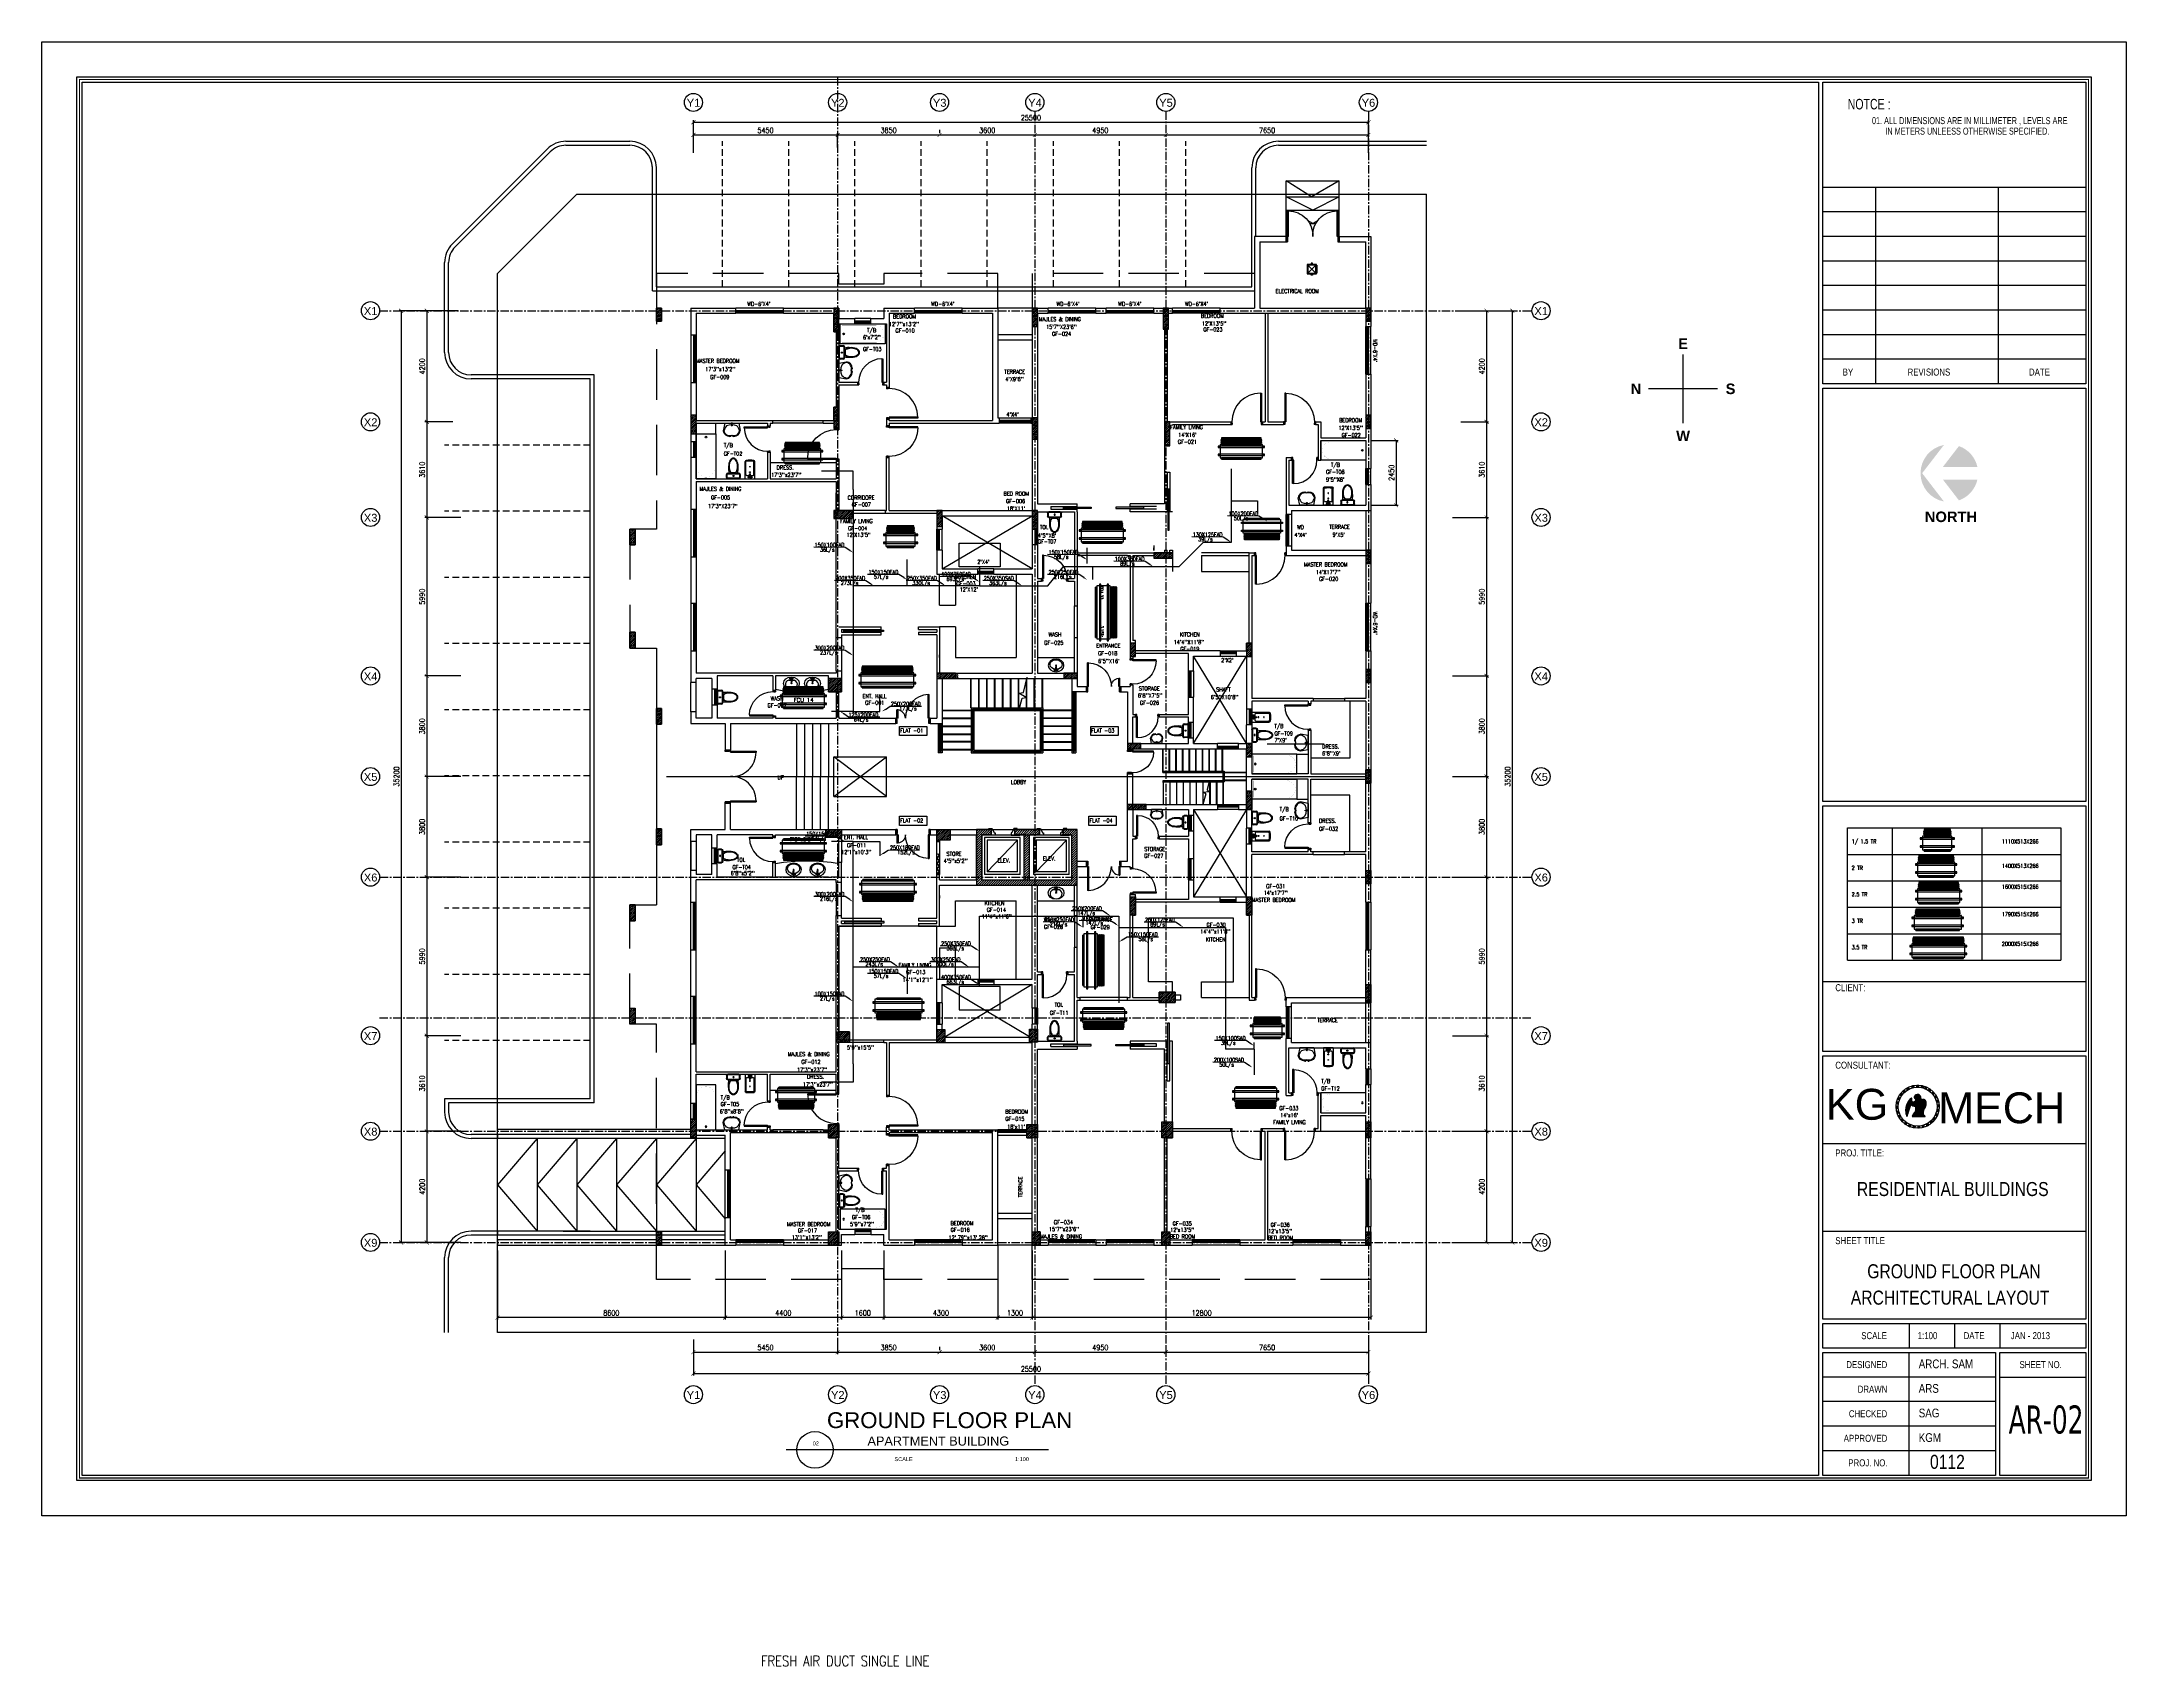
# Model space of a CAD drawing. Header units: millimetres. Extents: x -1288794 to 2153086, y -2701644 to -1428868.
# Drawn here: x 1228936 to 1307694, y -1525183 to -1463806 of the extents above; entities that cross this region are included whole.
import ezdxf
from ezdxf.enums import TextEntityAlignment as Align

# ---------------------------------------------------------------- set-up
doc = ezdxf.new("R2010")
doc.units = ezdxf.units.MM
doc.header["$LTSCALE"] = 100
doc.header["$PDMODE"] = 34
for name, pattern in [('CENTER', [50.8, 31.75, -6.35, 6.35, -6.35]), ('DASHED', [19.05, 12.7, -6.35]), ('DASHED2', [9.525, 6.35, -3.175]), ('HIDDEN', [9.525, 6.35, -3.175])]:
    doc.linetypes.add(name, pattern=pattern)
for name, color, linetype in [('A-ANNO-DIMS', 1, 'Continuous'), ('A-ANNO-SYMB', 33, 'Continuous'), ('A-ANNO-TEXT', 8, 'Continuous'), ('A-AREA', 8, 'CENTER'), ('A-CAR', 8, 'Continuous'), ('A-DOOR', 4, 'Continuous'), ('A-FLOR-OVHD', 4, 'DASHED2'), ('A-FLOR-PFIX', 8, 'Continuous'), ('A-FLOR-SPCL', 8, 'Continuous'), ('A-FLOR-STRS', 8, 'Continuous'), ('A-GLAZ', 5, 'Continuous'), ('A-GRID', 253, 'CENTER'), ('A-WALL-FULL', 8, 'Continuous'), ('AC-CHS', 30, 'Continuous'), ('AC-FAD', 6, 'Continuous'), ('AC-FAD TEXT', 6, 'Continuous'), ('AC-HLTEXT', 100, 'Continuous'), ('AC-SAD TEXT', 3, 'Continuous'), ('DAIMENTION', 32, 'Continuous'), ('FCU-AC', 160, 'Continuous'), ('HATCH', 251, 'Continuous'), ('L-WALK', 8, 'Continuous'), ('LINE', 1, 'Continuous'), ('LOGO LINE', 7, 'Continuous'), ('LOGO1LINE', 7, 'Continuous'), ('LOGOHATCH02', 8, 'Continuous'), ('RET', 1, 'Continuous'), ('S-COL- HACT.', 9, 'Continuous'), ('S-COL.', 8, 'Continuous'), ('sduct', 5, 'Continuous'), ('SUPPORT', 30, 'Continuous'), ('TEXT', 4, 'Continuous'), ('TEXTO', 140, 'Continuous')]:
    doc.layers.add(name, color=color, linetype=linetype)
doc.styles.add('ISTILO', font='sanss___.ttf', dxfattribs={"width": 0.8, "height": 400})
doc.styles.add('MKL', font='swisse.ttf')
doc.styles.add('ROMAND', font='romand')
doc.styles.add('ROMANS', font='romans.shx', dxfattribs={"width": 0.8})
doc.styles.add('SANSSERIF', font='sas_____.pfb')
doc.styles.add('SANSSERIFBOLD', font='sasb____.pfb')
doc.styles.add('SIMPLEX', font='simplex.shx', dxfattribs={"width": 0.8})
doc.styles.add('STYLUS BT', font='stylu.ttf', dxfattribs={"width": 0.5})
doc.styles.add('TAHOMA', font='tahoma.ttf', dxfattribs={"width": 0.7})
doc.dimstyles.new('100 of DIM2', dxfattribs={"dimscale": 0, "dimtxt": 200, "dimasz": 150, "dimexe": 75, "dimexo": 200, "dimgap": 75, "dimtad": 1, "dimdec": 0, "dimrnd": 5, "dimzin": 0, "dimdsep": 46, "dimtxsty": 'ROMANS', "dimblk": 'ARCHTICK', "dimcen": 100, "dimclrd": 94, "dimclre": 94, "dimclrt": 2, "dimadec": 0, "dimazin": 0, "dimtfac": 1, "dimtdec": 0, "dimtofl": 0, "dimtmove": 2, "dimatfit": 3, "dimldrblk": 'OPEN90', "dimfxl": 75, "dimtolj": 1, "dimtzin": 0, "dimarcsym": 0})
pattern_1 = [(45, (2375513.17, -1109556.65), (-44.1941738, 44.1941738), [])]
pattern_2 = [(45, (2375513.17, -1109556.65), (-35.355339, 35.355339), [])]
pattern_3 = [(45, (1496053.173, -1509993.415), (-35.355339, 35.355339), [])]

# ---------------------------------------------------------------- blocks, each defined once
blk = doc.blocks.new('D-120-R1')
for p, q in [((-80, 1180), (-40, 1180)), ((-80, 1180), (-80, 100)), ((-40, 1180), (-40, 55)), ((-1200, 100), (-1160, 100)), ((-1200, 100), (-1200, 0)), ((-1160, 100), (-1160, 55)), ((-1160, 55), (-1150, 55)), ((-1150, 55), (-1150, 0)), ((-80, 100), (0, 100)), ((-50, 55), (-40, 55)), ((-50, 55), (-50, 0)), ((-50, 0), (0, 0)), ((0, 100), (0, 0)), ((-1200, 0), (-1150, 0))]:
    blk.add_line(p, q)
at = {"linetype": 'Continuous'}
blk.add_arc((-80, 100), 1080, 90, 180, dxfattribs=at)
blk = doc.blocks.new('W-180')
for p, q in [((1800, 100), (0, 100)), ((1800, 0), (0, 0)), ((40, 0), (40, 100)), ((1760, 100), (1760, 0))]:
    blk.add_line(p, q)
at = {"linetype": 'Continuous'}
for p, q in [((1760, 53), (40, 53)), ((1760, 47), (40, 47))]:
    blk.add_line(p, q, dxfattribs=at)
blk = doc.blocks.new('D-200-DOUBLE')
for p, q in [((40, 200), (40, 1170)), ((40, 1170), (80, 1170)), ((80, 200), (80, 1170)), ((1920, 200), (1920, 1170)), ((1920, 1170), (1960, 1170)), ((1960, 200), (1960, 1170)), ((80, 200), (0, 200)), ((0, 200), (0, 0)), ((50, 0), (0, 0)), ((40, 200), (40, 148)), ((40, 148), (50, 148)), ((50, 148), (50, 0)), ((1920, 200), (1960, 200)), ((1950, 148), (1950, 0)), ((1960, 148), (1950, 148)), ((2000, 0), (1950, 0)), ((2000, 200), (1960, 200)), ((1960, 200), (1960, 148)), ((2000, 200), (2000, 0))]:
    blk.add_line(p, q)
at = {"linetype": 'Continuous'}
for centre, start, end in [((73, 242), 357.43139, 89.5378), ((1927, 242), 90.4622, 182.56861)]:
    blk.add_arc(centre, 928, start, end, dxfattribs=at)
blk = doc.blocks.new('D-100-R1')
for p, q in [((-80, 980), (-80, 100)), ((-80, 980), (-40, 980)), ((-40, 980), (-40, 55)), ((-1000, 100), (-1000, 0)), ((-1000, 100), (-960, 100)), ((-960, 100), (-960, 55)), ((-960, 55), (-950, 55)), ((-950, 55), (-950, 0)), ((-80, 100), (0, 100)), ((-50, 55), (-50, 0)), ((-50, 55), (-40, 55)), ((-50, 0), (0, 0)), ((0, 100), (0, 0)), ((-1000, 0), (-950, 0))]:
    blk.add_line(p, q)
at = {"linetype": 'Continuous'}
blk.add_arc((-80, 100), 880, 90, 180, dxfattribs=at)
blk = doc.blocks.new('WC-1')
for p, q in [((-210, 0), (210, 0)), ((-260, -160), (-260, -50)), ((-235, -160), (-235, -50)), ((-210, -25), (210, -25)), ((210, -185), (-210, -185)), ((210, -210), (-210, -210)), ((91, -223), (-91, -223)), ((86, -235), (-86, -235)), ((235, -50), (235, -160)), ((260, -50), (260, -160))]:
    blk.add_line(p, q)
for radius in [22.1, 17.1]:
    blk.add_circle((-6, -107), radius)
for centre, radius, start, end in [((-210, -50), 50, 90, 180), ((-210, -160), 50, 180, 270), ((-210, -50), 25, 90, 180), ((-210, -160), 25, 180, 270), ((722, -383), 904, 168.95288, 184.06317), ((352, -470), 532, 177.55413, 180), ((352, -470), 532, 180, 193.52342), ((352, -470), 520, 166.47658, 180), ((352, -470), 520, 180, 193.52342), ((178, -512), 353, 193.52342, 210.14139), ((352, -470), 507, 166.47658, 180), ((352, -470), 507, 180, 193.52342), ((178, -428), 341, 149.85861, 166.47658), ((178, -512), 341, 193.52342, 210.14139), ((178, -428), 328, 149.85861, 166.47658), ((178, -512), 328, 193.52342, 210.14139), ((69, -575), 226, 210.14139, 234.49716), ((69, -365), 214, 138.41516, 149.85861), ((69, -575), 214, 210.14139, 234.49716), ((69, -365), 201, 139.99435, 149.85861), ((69, -575), 201, 210.14139, 234.49716), ((0, -672), 108, 234.49716, 270), ((0, -672), 95.9, 234.49716, 270), ((0, -672), 83.4, 234.49716, 270), ((0, -672), 83.4, 270, 305.50284), ((0, -672), 95.9, 270, 305.50284), ((0, -672), 108, 270, 305.50284), ((-69, -575), 201, 305.50284, 329.85861), ((-69, -575), 214, 305.50284, 329.85861), ((-69, -575), 226, 305.50284, 329.85861), ((-69, -365), 201, 30.14139, 40.00565), ((-69, -365), 214, 30.14139, 41.58484), ((-178, -428), 328, 13.52342, 30.14139), ((-178, -512), 328, 329.85861, 346.47658), ((-178, -428), 341, 13.52342, 30.14139), ((-178, -512), 341, 329.85861, 346.47658), ((-178, -512), 353, 329.85861, 346.47658), ((-352, -470), 507, 360, 13.52342), ((-352, -470), 507, 346.47658, 360), ((-352, -470), 520, 360, 13.52342), ((-352, -470), 520, 346.47658, 360), ((-352, -470), 532, 346.47658, 360), ((-352, -470), 532, 360, 2.44587), ((210, -50), 50, 360, 90), ((210, -50), 25, 360, 90), ((210, -160), 25, 270, 360), ((210, -160), 50, 270, 360)]:
    blk.add_arc(centre, radius, start, end)
at = {"linetype": 'Continuous', "ltscale": 50}
blk.add_arc((-722, -383), 904, 355.93683, 11.04712, dxfattribs=at)
blk = doc.blocks.new('W-60')
for p, q in [((600, 100), (0, 100)), ((600, 0), (0, 0)), ((40, 0), (40, 100)), ((560, 100), (560, 0))]:
    blk.add_line(p, q)
at = {"linetype": 'Continuous'}
for p, q in [((560, 53), (40, 53)), ((560, 47), (40, 47))]:
    blk.add_line(p, q, dxfattribs=at)
blk = doc.blocks.new('BIDET-1')
for p, q in [((175, 0), (-175, 0)), ((-185, -10), (-185, -649)), ((-150, -155), (-150, -649)), ((-15, -125), (-120, -125)), ((-39, -59), (-69, -59)), ((-54, -44), (-54, -74)), ((-15, -54), (-15, -174)), ((12, -250), (-12, -250)), ((-9, -259), (9, -241)), ((-9, -241), (9, -259)), ((0, -238), (0, -262)), ((15, -54), (15, -174)), ((120, -125), (15, -125)), ((39, -59), (69, -59)), ((54, -44), (54, -74)), ((150, -155), (150, -649)), ((185, -10), (185, -649))]:
    blk.add_line(p, q)
for centre, radius in [((-54, -59), 25), ((-54, -59), 20), ((-54, -59), 15.2), ((-54, -59), 10.2), ((0, -250), 17.5), ((0, -250), 12.5), ((0, -457), 12.5), ((0, -457), 10), ((54, -59), 20), ((54, -59), 15.2), ((54, -59), 10.2)]:
    blk.add_circle(centre, radius)
for centre, radius, start, end in [((-175, -10), 10, 90, 180), ((175, -10), 10, 0, 90), ((-140, -649), 45, 180, 265.20622), ((-120, -155), 30, 90, 180), ((-140, -649), 10, 180, 265.20622), ((0, 1020), 1720, 265.20622, 274.79378), ((0, 1020), 1685, 265.20622, 274.79378), ((0, -54), 20, 318.59038, 221.40962), ((0, -54), 15, 0, 180), ((0, -174), 15, 180, 0), ((120, -155), 30, 0, 90), ((140, -649), 10, 274.79378, 0), ((140, -649), 45, 274.79378, 0)]:
    blk.add_arc(centre, radius, start, end)
blk = doc.blocks.new('LAV-4')
for p, q in [((-266, 0), (-322, -283)), ((-266, 0), (268, 0)), ((268, 0), (324, -280)), ((-48, -500), (-75, -500)), ((75, -500), (50, -500))]:
    blk.add_line(p, q)
for points in [[(-25, 0), (-25, -18), (25, -18), (25, 0)], [(-9, -20), (-9, -57), (8, -57), (8, -20)]]:
    blk.add_lwpolyline(points, close=True)
blk.add_circle((0, -91), 15.4)
for centre, radius, start, end in [((-75, -250), 250, 187.67842, 270), ((74, -366), 375, 135.33332, 167.14321), ((-75, -250), 220, 188.58141, 289.95234), ((0, -539), 477, 66.12608, 113.87396), ((1, -527), 55.9, 28.78265, 151.21735), ((75, -250), 220, 250.0878, 350.85148), ((50, -499), 0, 238.18833, 0), ((75, -250), 250, 270, 353.01209), ((-74, -366), 375, 12.51988, 44.66672)]:
    blk.add_arc(centre, radius, start, end)
blk = doc.blocks.new('BT-2')
blk.add_lwpolyline([(0, 750), (1700, 750), (1700, 0), (0, 0)], close=True)
at = {"const_width": 2}
blk.add_lwpolyline([(60, 690), (1340, 690, -0.414214), (1640, 390), (1640, 360, -0.414214), (1340, 60), (60, 60)], format="xyb", close=True, dxfattribs=at)
blk.add_circle((125, 375), 31.9)
blk = doc.blocks.new('W-80')
for p, q in [((800, 100), (0, 100)), ((800, 0), (0, 0)), ((40, 0), (40, 100)), ((760, 100), (760, 0))]:
    blk.add_line(p, q)
at = {"linetype": 'Continuous'}
for p, q in [((760, 53), (40, 53)), ((760, 47), (40, 47))]:
    blk.add_line(p, q, dxfattribs=at)
blk = doc.blocks.new('D-130-R')
for p, q in [((1220, 200), (1220, 1100)), ((1220, 1100), (1260, 1100)), ((1260, 200), (1260, 1100)), ((0, 0), (0, 200)), ((80, 200), (0, 200)), ((50, 0), (0, 0)), ((80, 520), (40, 520)), ((40, 200), (40, 520)), ((40, 150), (40, 200)), ((50, 150), (40, 150)), ((50, 0), (50, 150)), ((80, 200), (80, 520)), ((1300, 200), (1220, 200)), ((1260, 150), (1250, 150)), ((1250, 0), (1250, 150)), ((1300, 0), (1250, 0)), ((1260, 150), (1260, 200)), ((1300, 0), (1300, 200))]:
    blk.add_line(p, q)
for centre, radius, start, end in [((1260, 200), 900, 92.54732, 180), ((40, 200), 320, 0, 82.81924)]:
    blk.add_arc(centre, radius, start, end)
blk = doc.blocks.new('W-120')
for p, q in [((1200, 100), (0, 100)), ((1200, 0), (0, 0)), ((40, 0), (40, 100)), ((1160, 100), (1160, 0))]:
    blk.add_line(p, q)
at = {"linetype": 'Continuous'}
for p, q in [((1160, 53), (40, 53)), ((1160, 47), (40, 47))]:
    blk.add_line(p, q, dxfattribs=at)
blk = doc.blocks.new('D-90-R1')
for p, q in [((-80, 880), (-40, 880)), ((-80, 880), (-80, 100)), ((-40, 880), (-40, 55)), ((-900, 100), (-860, 100)), ((-900, 100), (-900, 0)), ((-860, 100), (-860, 55)), ((-860, 55), (-850, 55)), ((-850, 55), (-850, 0)), ((-80, 100), (0, 100)), ((-50, 55), (-40, 55)), ((-50, 55), (-50, 0)), ((-50, 0), (0, 0)), ((0, 100), (0, 0)), ((-900, 0), (-850, 0))]:
    blk.add_line(p, q)
at = {"linetype": 'Continuous'}
blk.add_arc((-80, 100), 780, 90, 180, dxfattribs=at)
blk = doc.blocks.new('W-100')
for p, q in [((1000, 100), (0, 100)), ((1000, 0), (0, 0)), ((40, 0), (40, 100)), ((960, 100), (960, 0))]:
    blk.add_line(p, q)
at = {"linetype": 'Continuous'}
for p, q in [((960, 53), (40, 53)), ((960, 47), (40, 47))]:
    blk.add_line(p, q, dxfattribs=at)
blk = doc.blocks.new('D-90-R')
for p, q in [((-80, 980), (-40, 980)), ((-80, 980), (-80, 200)), ((-40, 980), (-40, 155)), ((-900, 200), (-860, 200)), ((-900, 200), (-900, 0)), ((-860, 200), (-860, 155)), ((-860, 155), (-850, 155)), ((-850, 155), (-850, 0)), ((-80, 200), (0, 200)), ((-50, 155), (-40, 155)), ((-50, 155), (-50, 0)), ((-50, 0), (0, 0)), ((0, 200), (0, 0)), ((-900, 0), (-850, 0))]:
    blk.add_line(p, q)
at = {"linetype": 'Continuous'}
blk.add_arc((-80, 200), 780, 90, 180, dxfattribs=at)
blk = doc.blocks.new('LAV-2')
for p, q in [((-102, 330), (-23, 330)), ((-21, 393), (-55, 399)), ((-21, 369), (-55, 363)), ((-24, 385), (-49, 381)), ((-24, 377), (-49, 381)), ((-25, 381), (-13, 258)), ((-19, 381), (17, 381)), ((-1, 363), (-1, 399)), ((23, 381), (11, 257)), ((53, 399), (20, 393)), ((53, 363), (20, 369)), ((21, 329), (101, 329)), ((47, 381), (23, 385)), ((47, 381), (23, 376))]:
    blk.add_line(p, q)
for centre, radius in [((-1, 381), 24), ((-1, 381), 18), ((-1, 209), 18), ((-1, 209), 13.2)]:
    blk.add_circle(centre, radius)
blk.add_arc((-1, 257), 12, 179.80529, 359.80529)
for centre, major_axis, ratio in [((-1, 202), (-300, 1), 0.8), ((53, 381), (0.1, 18), 0.333333)]:
    blk.add_ellipse(centre, major_axis=major_axis, ratio=ratio)
blk.add_ellipse((-1, 166), major_axis=(-228, 1), ratio=0.8, start_param=5.174, end_param=10.533963)
at = {"extrusion": (0, 0, -1)}
blk.add_ellipse((-55, 381), major_axis=(0.1, 18), ratio=0.333333, dxfattribs=at)
for points, knots in [([(-55, 365), (-55, 366), (-55, 366), (-55, 366), (-55, 366), (-56, 367), (-56, 368), (-57, 370), (-57, 371), (-58, 374), (-58, 375), (-58, 379), (-58, 381), (-58, 386), (-58, 388), (-57, 392), (-57, 393), (-56, 394), (-56, 395), (-55, 396), (-55, 396), (-55, 396), (-55, 397), (-55, 397)], [3.378318, 3.378318, 3.378318, 3.378318, 3.519844, 3.519844, 3.66137, 3.66137, 3.925951, 3.925951, 4.190531, 4.190531, 4.455112, 4.455112, 4.86737, 4.86737, 5.279628, 5.279628, 5.565785, 5.565785, 5.785568, 5.785568, 5.957, 5.957, 6.04646, 6.04646, 6.04646, 6.04646]), ([(-55, 397), (-55, 397), (-54, 396), (-54, 396), (-54, 396), (-53, 395), (-53, 394), (-52, 392), (-52, 391), (-52, 388), (-51, 387), (-51, 383), (-51, 381), (-51, 376), (-52, 374), (-52, 370), (-53, 369), (-53, 368), (-54, 367), (-54, 366), (-54, 366), (-55, 366), (-55, 365), (-55, 365)], [0.236726, 0.236726, 0.236726, 0.236726, 0.378252, 0.378252, 0.519778, 0.519778, 0.784358, 0.784358, 1.048939, 1.048939, 1.313519, 1.313519, 1.725777, 1.725777, 2.138035, 2.138035, 2.424192, 2.424192, 2.643976, 2.643976, 2.815407, 2.815407, 2.904867, 2.904867, 2.904867, 2.904867]), ([(53, 396), (53, 396), (53, 396), (53, 396), (53, 395), (52, 394), (52, 394), (51, 392), (51, 390), (50, 388), (50, 386), (50, 383), (50, 380), (50, 376), (50, 373), (51, 370), (51, 369), (52, 367), (52, 367), (53, 366), (53, 365), (53, 365), (53, 365), (53, 365)], [0.236726, 0.236726, 0.236726, 0.236726, 0.378252, 0.378252, 0.519778, 0.519778, 0.784358, 0.784358, 1.048939, 1.048939, 1.313519, 1.313519, 1.725777, 1.725777, 2.138035, 2.138035, 2.424192, 2.424192, 2.643976, 2.643976, 2.815407, 2.815407, 2.904867, 2.904867, 2.904867, 2.904867]), ([(53, 365), (53, 365), (53, 365), (54, 366), (54, 366), (55, 367), (55, 368), (56, 370), (56, 371), (56, 373), (57, 375), (57, 379), (57, 381), (57, 386), (56, 388), (56, 391), (55, 392), (55, 394), (54, 395), (54, 396), (54, 396), (54, 396), (53, 396), (53, 396)], [3.378318, 3.378318, 3.378318, 3.378318, 3.519844, 3.519844, 3.66137, 3.66137, 3.925951, 3.925951, 4.190531, 4.190531, 4.455112, 4.455112, 4.86737, 4.86737, 5.279628, 5.279628, 5.565785, 5.565785, 5.785568, 5.785568, 5.957, 5.957, 6.04646, 6.04646, 6.04646, 6.04646])]:
    blk.add_open_spline(points, degree=3, knots=knots)
blk = doc.blocks.new('_ArchTick')
at = {"color": 0, "linetype": 'ByBlock', "const_width": 0.15}
blk.add_lwpolyline([(-0.5, -0.5), (0.5, 0.5)], dxfattribs=at)
blk = doc.blocks.new('*D516')
at = {"layer": 'A-ANNO-DIMS', "color": 94, "lineweight": -2, "ltscale": 3, "transparency": 16777216}
for p, q in [((1262858, -1467131), (1262858, -1467256)), ((1266458, -1467131), (1266458, -1467256)), ((1262858, -1467331), (1266458, -1467331))]:
    blk.add_line(p, q, dxfattribs=at)
at = {"layer": 'Defpoints', "color": 0, "ltscale": 3, "transparency": 16777216}
for p in [(1262858, -1467331), (1266458, -1467331), (1266458, -1467331)]:
    blk.add_point(p, dxfattribs=at)
at = {"layer": 'A-ANNO-DIMS', "color": 94, "lineweight": -2, "ltscale": 3, "transparency": 16777216, "xscale": 150, "yscale": 150, "zscale": 150, "rotation": 180}
blk.add_blockref('_ArchTick', (1262858, -1467331), dxfattribs=at)
at = {"layer": 'A-ANNO-DIMS', "color": 94, "lineweight": -2, "ltscale": 3, "transparency": 16777216, "xscale": 150, "yscale": 150, "zscale": 150}
blk.add_blockref('_ArchTick', (1266458, -1467331), dxfattribs=at)
at = {"layer": 'A-ANNO-DIMS', "color": 2, "ltscale": 3, "transparency": 16777216, "insert": (1264658, -1467156), "char_height": 200, "attachment_point": 5, "style": 'ROMANS'}
blk.add_mtext('\\A1;3600', dxfattribs=at)
blk = doc.blocks.new('_Open90')
at = {"color": 0, "linetype": 'ByBlock', "lineweight": -2}
for p, q in [((0, 0), (-1, 0)), ((-0.5, 0.5), (0, 0)), ((0, 0), (-0.5, -0.5))]:
    blk.add_line(p, q, dxfattribs=at)
blk = doc.blocks.new('*D517')
at = {"layer": 'A-ANNO-DIMS', "color": 94, "lineweight": -2, "ltscale": 3, "transparency": 16777216}
for p, q in [((1271408, -1467131), (1271408, -1467256)), ((1279058, -1467131), (1279058, -1467256)), ((1271408, -1467331), (1279058, -1467331))]:
    blk.add_line(p, q, dxfattribs=at)
at = {"layer": 'Defpoints', "color": 0, "ltscale": 3, "transparency": 16777216}
for p in [(1271408, -1467331), (1279058, -1467331), (1279058, -1467331)]:
    blk.add_point(p, dxfattribs=at)
at = {"layer": 'A-ANNO-DIMS', "color": 94, "lineweight": -2, "ltscale": 3, "transparency": 16777216, "xscale": 150, "yscale": 150, "zscale": 150, "rotation": 180}
blk.add_blockref('_ArchTick', (1271408, -1467331), dxfattribs=at)
at = {"layer": 'A-ANNO-DIMS', "color": 94, "lineweight": -2, "ltscale": 3, "transparency": 16777216, "xscale": 150, "yscale": 150, "zscale": 150}
blk.add_blockref('_ArchTick', (1279058, -1467331), dxfattribs=at)
at = {"layer": 'A-ANNO-DIMS', "color": 2, "ltscale": 3, "transparency": 16777216, "insert": (1275233, -1467156), "char_height": 200, "attachment_point": 5, "style": 'ROMANS'}
blk.add_mtext('\\A1;7650', dxfattribs=at)
blk = doc.blocks.new('*D488')
at = {"layer": 'A-ANNO-DIMS', "color": 94, "lineweight": -2, "ltscale": 3, "transparency": 16777216}
for p, q in [((1253558, -1467807), (1253558, -1467256)), ((1259008, -1467807), (1259008, -1467256)), ((1253558, -1467331), (1259008, -1467331))]:
    blk.add_line(p, q, dxfattribs=at)
at = {"layer": 'Defpoints', "color": 0, "ltscale": 3, "transparency": 16777216}
for p in [(1253558, -1468007), (1259008, -1467331), (1259008, -1468007)]:
    blk.add_point(p, dxfattribs=at)
at = {"layer": 'A-ANNO-DIMS', "color": 94, "lineweight": -2, "ltscale": 3, "transparency": 16777216, "xscale": 150, "yscale": 150, "zscale": 150, "rotation": 180}
blk.add_blockref('_ArchTick', (1253558, -1467331), dxfattribs=at)
at = {"layer": 'A-ANNO-DIMS', "color": 94, "lineweight": -2, "ltscale": 3, "transparency": 16777216, "xscale": 150, "yscale": 150, "zscale": 150}
blk.add_blockref('_ArchTick', (1259008, -1467331), dxfattribs=at)
at = {"layer": 'A-ANNO-DIMS', "color": 2, "ltscale": 3, "transparency": 16777216, "insert": (1256283, -1467156), "char_height": 200, "attachment_point": 5, "style": 'ROMANS'}
blk.add_mtext('\\A1;5450', dxfattribs=at)
blk = doc.blocks.new('*D489')
at = {"layer": 'A-ANNO-DIMS', "color": 94, "lineweight": -2, "ltscale": 3, "transparency": 16777216}
for p, q in [((1259008, -1467807), (1259008, -1467256)), ((1262858, -1467131), (1262858, -1467256)), ((1259008, -1467331), (1262858, -1467331))]:
    blk.add_line(p, q, dxfattribs=at)
at = {"layer": 'Defpoints', "color": 0, "ltscale": 3, "transparency": 16777216}
for p in [(1259008, -1468007), (1262858, -1467331), (1262858, -1467331)]:
    blk.add_point(p, dxfattribs=at)
at = {"layer": 'A-ANNO-DIMS', "color": 94, "lineweight": -2, "ltscale": 3, "transparency": 16777216, "xscale": 150, "yscale": 150, "zscale": 150, "rotation": 180}
blk.add_blockref('_ArchTick', (1259008, -1467331), dxfattribs=at)
at = {"layer": 'A-ANNO-DIMS', "color": 94, "lineweight": -2, "ltscale": 3, "transparency": 16777216, "xscale": 150, "yscale": 150, "zscale": 150}
blk.add_blockref('_ArchTick', (1262858, -1467331), dxfattribs=at)
at = {"layer": 'A-ANNO-DIMS', "color": 2, "ltscale": 3, "transparency": 16777216, "insert": (1260933, -1467156), "char_height": 200, "attachment_point": 5, "style": 'ROMANS'}
blk.add_mtext('\\A1;3850', dxfattribs=at)
blk = doc.blocks.new('*D490')
at = {"layer": 'A-ANNO-DIMS', "color": 94, "lineweight": -2, "ltscale": 3, "transparency": 16777216}
for p, q in [((1266458, -1467131), (1266458, -1467256)), ((1271408, -1467131), (1271408, -1467256)), ((1266458, -1467331), (1271408, -1467331))]:
    blk.add_line(p, q, dxfattribs=at)
at = {"layer": 'Defpoints', "color": 0, "ltscale": 3, "transparency": 16777216}
for p in [(1266458, -1467331), (1271408, -1467331), (1271408, -1467331)]:
    blk.add_point(p, dxfattribs=at)
at = {"layer": 'A-ANNO-DIMS', "color": 94, "lineweight": -2, "ltscale": 3, "transparency": 16777216, "xscale": 150, "yscale": 150, "zscale": 150, "rotation": 180}
blk.add_blockref('_ArchTick', (1266458, -1467331), dxfattribs=at)
at = {"layer": 'A-ANNO-DIMS', "color": 94, "lineweight": -2, "ltscale": 3, "transparency": 16777216, "xscale": 150, "yscale": 150, "zscale": 150}
blk.add_blockref('_ArchTick', (1271408, -1467331), dxfattribs=at)
at = {"layer": 'A-ANNO-DIMS', "color": 2, "ltscale": 3, "transparency": 16777216, "insert": (1268933, -1467156), "char_height": 200, "attachment_point": 5, "style": 'ROMANS'}
blk.add_mtext('\\A1;4950', dxfattribs=at)
blk = doc.blocks.new('*D491')
at = {"layer": 'A-ANNO-DIMS', "color": 94, "lineweight": -2, "ltscale": 3, "transparency": 16777216}
for p, q in [((1253558, -1468002), (1253558, -1466776)), ((1253558, -1466851), (1279058, -1466851)), ((1279058, -1468002), (1279058, -1466776))]:
    blk.add_line(p, q, dxfattribs=at)
at = {"layer": 'Defpoints', "color": 0, "ltscale": 3, "transparency": 16777216}
for p in [(1279058, -1466851), (1253558, -1468202), (1279058, -1468202)]:
    blk.add_point(p, dxfattribs=at)
at = {"layer": 'A-ANNO-DIMS', "color": 94, "lineweight": -2, "ltscale": 3, "transparency": 16777216, "xscale": 150, "yscale": 150, "zscale": 150, "rotation": 180}
blk.add_blockref('_ArchTick', (1253558, -1466851), dxfattribs=at)
at = {"layer": 'A-ANNO-DIMS', "color": 94, "lineweight": -2, "ltscale": 3, "transparency": 16777216, "xscale": 150, "yscale": 150, "zscale": 150}
blk.add_blockref('_ArchTick', (1279058, -1466851), dxfattribs=at)
at = {"layer": 'A-ANNO-DIMS', "color": 2, "ltscale": 3, "transparency": 16777216, "insert": (1266308, -1466676), "char_height": 200, "attachment_point": 5, "style": 'ROMANS'}
blk.add_mtext('\\A1;25500', dxfattribs=at)
blk = doc.blocks.new('*D492')
at = {"layer": 'A-ANNO-DIMS', "color": 94, "lineweight": -2, "ltscale": 3, "transparency": 16777216}
for p, q in [((1282341, -1473969), (1284571, -1473969)), ((1284496, -1473969), (1284496, -1509169)), ((1282341, -1509169), (1284571, -1509169))]:
    blk.add_line(p, q, dxfattribs=at)
at = {"layer": 'Defpoints', "color": 0, "ltscale": 3, "transparency": 16777216}
for p in [(1282141, -1473969), (1282141, -1509169), (1284496, -1509169)]:
    blk.add_point(p, dxfattribs=at)
at = {"layer": 'A-ANNO-DIMS', "color": 94, "lineweight": -2, "ltscale": 3, "transparency": 16777216, "xscale": 150, "yscale": 150, "zscale": 150}
for p, rotation in [((1284496, -1473969), 90), ((1284496, -1509169), 270)]:
    blk.add_blockref('_ArchTick', p, dxfattribs=dict(at, rotation=rotation))
at = {"layer": 'A-ANNO-DIMS', "color": 2, "ltscale": 3, "transparency": 16777216, "insert": (1284321, -1491569), "char_height": 200, "attachment_point": 5, "rotation": 90, "style": 'ROMANS'}
blk.add_mtext('\\A1;35200', dxfattribs=at)
blk = doc.blocks.new('*D493')
at = {"layer": 'A-ANNO-DIMS', "color": 94, "lineweight": -2, "ltscale": 3, "transparency": 16777216}
for p, q in [((1282546, -1473969), (1283599, -1473969)), ((1283524, -1473969), (1283524, -1478169)), ((1282546, -1478169), (1283599, -1478169))]:
    blk.add_line(p, q, dxfattribs=at)
at = {"layer": 'Defpoints', "color": 0, "ltscale": 3, "transparency": 16777216}
for p in [(1282346, -1473969), (1282346, -1478169), (1283524, -1478169)]:
    blk.add_point(p, dxfattribs=at)
at = {"layer": 'A-ANNO-DIMS', "color": 94, "lineweight": -2, "ltscale": 3, "transparency": 16777216, "xscale": 150, "yscale": 150, "zscale": 150}
for p, rotation in [((1283524, -1473969), 90), ((1283524, -1478169), 270)]:
    blk.add_blockref('_ArchTick', p, dxfattribs=dict(at, rotation=rotation))
at = {"layer": 'A-ANNO-DIMS', "color": 2, "ltscale": 3, "transparency": 16777216, "insert": (1283349, -1476069), "char_height": 200, "attachment_point": 5, "rotation": 90, "style": 'ROMANS'}
blk.add_mtext('\\A1;4200', dxfattribs=at)
blk = doc.blocks.new('*D494')
at = {"layer": 'A-ANNO-DIMS', "color": 94, "lineweight": -2, "ltscale": 3, "transparency": 16777216}
for p, q in [((1282546, -1478169), (1283599, -1478169)), ((1283524, -1478169), (1283524, -1481779)), ((1282232, -1481779), (1283599, -1481779))]:
    blk.add_line(p, q, dxfattribs=at)
at = {"layer": 'Defpoints', "color": 0, "ltscale": 3, "transparency": 16777216}
for p in [(1282346, -1478169), (1282032, -1481779), (1283524, -1481779)]:
    blk.add_point(p, dxfattribs=at)
at = {"layer": 'A-ANNO-DIMS', "color": 94, "lineweight": -2, "ltscale": 3, "transparency": 16777216, "xscale": 150, "yscale": 150, "zscale": 150}
for p, rotation in [((1283524, -1478169), 90), ((1283524, -1481779), 270)]:
    blk.add_blockref('_ArchTick', p, dxfattribs=dict(at, rotation=rotation))
at = {"layer": 'A-ANNO-DIMS', "color": 2, "ltscale": 3, "transparency": 16777216, "insert": (1283349, -1479974), "char_height": 200, "attachment_point": 5, "rotation": 90, "style": 'ROMANS'}
blk.add_mtext('\\A1;3610', dxfattribs=at)
blk = doc.blocks.new('*D495')
at = {"layer": 'A-ANNO-DIMS', "color": 94, "lineweight": -2, "ltscale": 3, "transparency": 16777216}
for p, q in [((1282232, -1481779), (1283599, -1481779)), ((1283524, -1481779), (1283524, -1487769)), ((1282232, -1487769), (1283599, -1487769))]:
    blk.add_line(p, q, dxfattribs=at)
at = {"layer": 'Defpoints', "color": 0, "ltscale": 3, "transparency": 16777216}
for p in [(1282032, -1481779), (1282032, -1487769), (1283524, -1487769)]:
    blk.add_point(p, dxfattribs=at)
at = {"layer": 'A-ANNO-DIMS', "color": 94, "lineweight": -2, "ltscale": 3, "transparency": 16777216, "xscale": 150, "yscale": 150, "zscale": 150}
for p, rotation in [((1283524, -1481779), 90), ((1283524, -1487769), 270)]:
    blk.add_blockref('_ArchTick', p, dxfattribs=dict(at, rotation=rotation))
at = {"layer": 'A-ANNO-DIMS', "color": 2, "ltscale": 3, "transparency": 16777216, "insert": (1283349, -1484774), "char_height": 200, "attachment_point": 5, "rotation": 90, "style": 'ROMANS'}
blk.add_mtext('\\A1;5990', dxfattribs=at)
blk = doc.blocks.new('*D496')
at = {"layer": 'A-ANNO-DIMS', "color": 94, "lineweight": -2, "ltscale": 3, "transparency": 16777216}
for p, q in [((1282232, -1487769), (1283599, -1487769)), ((1283524, -1487769), (1283524, -1491569)), ((1282232, -1491569), (1283599, -1491569))]:
    blk.add_line(p, q, dxfattribs=at)
at = {"layer": 'Defpoints', "color": 0, "ltscale": 3, "transparency": 16777216}
for p in [(1282032, -1487769), (1282032, -1491569), (1283524, -1491569)]:
    blk.add_point(p, dxfattribs=at)
at = {"layer": 'A-ANNO-DIMS', "color": 94, "lineweight": -2, "ltscale": 3, "transparency": 16777216, "xscale": 150, "yscale": 150, "zscale": 150}
for p, rotation in [((1283524, -1487769), 90), ((1283524, -1491569), 270)]:
    blk.add_blockref('_ArchTick', p, dxfattribs=dict(at, rotation=rotation))
at = {"layer": 'A-ANNO-DIMS', "color": 2, "ltscale": 3, "transparency": 16777216, "insert": (1283349, -1489669), "char_height": 200, "attachment_point": 5, "rotation": 90, "style": 'ROMANS'}
blk.add_mtext('\\A1;3800', dxfattribs=at)
blk = doc.blocks.new('*D497')
at = {"layer": 'A-ANNO-DIMS', "color": 94, "lineweight": -2, "ltscale": 3, "transparency": 16777216}
for p, q in [((1282232, -1491569), (1283599, -1491569)), ((1283524, -1491569), (1283524, -1495369)), ((1282232, -1495369), (1283599, -1495369))]:
    blk.add_line(p, q, dxfattribs=at)
at = {"layer": 'Defpoints', "color": 0, "ltscale": 3, "transparency": 16777216}
for p in [(1282032, -1491569), (1282032, -1495369), (1283524, -1495369)]:
    blk.add_point(p, dxfattribs=at)
at = {"layer": 'A-ANNO-DIMS', "color": 94, "lineweight": -2, "ltscale": 3, "transparency": 16777216, "xscale": 150, "yscale": 150, "zscale": 150}
for p, rotation in [((1283524, -1491569), 90), ((1283524, -1495369), 270)]:
    blk.add_blockref('_ArchTick', p, dxfattribs=dict(at, rotation=rotation))
at = {"layer": 'A-ANNO-DIMS', "color": 2, "ltscale": 3, "transparency": 16777216, "insert": (1283349, -1493469), "char_height": 200, "attachment_point": 5, "rotation": 90, "style": 'ROMANS'}
blk.add_mtext('\\A1;3800', dxfattribs=at)
blk = doc.blocks.new('*D498')
at = {"layer": 'A-ANNO-DIMS', "color": 94, "lineweight": -2, "ltscale": 3, "transparency": 16777216}
for p, q in [((1282232, -1495369), (1283599, -1495369)), ((1283524, -1495369), (1283524, -1501359)), ((1282232, -1501359), (1283599, -1501359))]:
    blk.add_line(p, q, dxfattribs=at)
at = {"layer": 'Defpoints', "color": 0, "ltscale": 3, "transparency": 16777216}
for p in [(1282032, -1495369), (1282032, -1501359), (1283524, -1501359)]:
    blk.add_point(p, dxfattribs=at)
at = {"layer": 'A-ANNO-DIMS', "color": 94, "lineweight": -2, "ltscale": 3, "transparency": 16777216, "xscale": 150, "yscale": 150, "zscale": 150}
for p, rotation in [((1283524, -1495369), 90), ((1283524, -1501359), 270)]:
    blk.add_blockref('_ArchTick', p, dxfattribs=dict(at, rotation=rotation))
at = {"layer": 'A-ANNO-DIMS', "color": 2, "ltscale": 3, "transparency": 16777216, "insert": (1283349, -1498364), "char_height": 200, "attachment_point": 5, "rotation": 90, "style": 'ROMANS'}
blk.add_mtext('\\A1;5990', dxfattribs=at)
blk = doc.blocks.new('*D499')
at = {"layer": 'A-ANNO-DIMS', "color": 94, "lineweight": -2, "ltscale": 3, "transparency": 16777216}
for p, q in [((1282232, -1501359), (1283599, -1501359)), ((1283524, -1501359), (1283524, -1504969)), ((1282232, -1504969), (1283599, -1504969))]:
    blk.add_line(p, q, dxfattribs=at)
at = {"layer": 'Defpoints', "color": 0, "ltscale": 3, "transparency": 16777216}
for p in [(1282032, -1501359), (1282032, -1504969), (1283524, -1504969)]:
    blk.add_point(p, dxfattribs=at)
at = {"layer": 'A-ANNO-DIMS', "color": 94, "lineweight": -2, "ltscale": 3, "transparency": 16777216, "xscale": 150, "yscale": 150, "zscale": 150}
for p, rotation in [((1283524, -1501359), 90), ((1283524, -1504969), 270)]:
    blk.add_blockref('_ArchTick', p, dxfattribs=dict(at, rotation=rotation))
at = {"layer": 'A-ANNO-DIMS', "color": 2, "ltscale": 3, "transparency": 16777216, "insert": (1283349, -1503164), "char_height": 200, "attachment_point": 5, "rotation": 90, "style": 'ROMANS'}
blk.add_mtext('\\A1;3610', dxfattribs=at)
blk = doc.blocks.new('*D500')
at = {"layer": 'A-ANNO-DIMS', "color": 94, "lineweight": -2, "ltscale": 3, "transparency": 16777216}
for p, q in [((1282232, -1504969), (1283599, -1504969)), ((1283524, -1504969), (1283524, -1509169)), ((1282232, -1509169), (1283599, -1509169))]:
    blk.add_line(p, q, dxfattribs=at)
at = {"layer": 'Defpoints', "color": 0, "ltscale": 3, "transparency": 16777216}
for p in [(1282032, -1504969), (1282032, -1509169), (1283524, -1509169)]:
    blk.add_point(p, dxfattribs=at)
at = {"layer": 'A-ANNO-DIMS', "color": 94, "lineweight": -2, "ltscale": 3, "transparency": 16777216, "xscale": 150, "yscale": 150, "zscale": 150}
for p, rotation in [((1283524, -1504969), 90), ((1283524, -1509169), 270)]:
    blk.add_blockref('_ArchTick', p, dxfattribs=dict(at, rotation=rotation))
at = {"layer": 'A-ANNO-DIMS', "color": 2, "ltscale": 3, "transparency": 16777216, "insert": (1283349, -1507069), "char_height": 200, "attachment_point": 5, "rotation": 90, "style": 'ROMANS'}
blk.add_mtext('\\A1;4200', dxfattribs=at)
blk = doc.blocks.new('*D501')
at = {"layer": 'A-ANNO-DIMS', "color": 94, "lineweight": -2, "ltscale": 3, "transparency": 16777216}
for p, q in [((1244668, -1473969), (1242438, -1473969)), ((1242513, -1473969), (1242513, -1509169)), ((1244668, -1509169), (1242438, -1509169))]:
    blk.add_line(p, q, dxfattribs=at)
at = {"layer": 'Defpoints', "color": 0, "ltscale": 3, "transparency": 16777216}
for p in [(1244868, -1473969), (1242513, -1509169), (1244868, -1509169)]:
    blk.add_point(p, dxfattribs=at)
at = {"layer": 'A-ANNO-DIMS', "color": 94, "lineweight": -2, "ltscale": 3, "transparency": 16777216, "xscale": 150, "yscale": 150, "zscale": 150}
for p, rotation in [((1242513, -1473969), 90), ((1242513, -1509169), 270)]:
    blk.add_blockref('_ArchTick', p, dxfattribs=dict(at, rotation=rotation))
at = {"layer": 'A-ANNO-DIMS', "color": 2, "ltscale": 3, "transparency": 16777216, "insert": (1242338, -1491569), "char_height": 200, "attachment_point": 5, "rotation": 90, "style": 'ROMANS'}
blk.add_mtext('\\A1;35200', dxfattribs=at)
blk = doc.blocks.new('*D502')
at = {"layer": 'A-ANNO-DIMS', "color": 94, "lineweight": -2, "ltscale": 3, "transparency": 16777216}
for p, q in [((1244463, -1473969), (1243410, -1473969)), ((1243485, -1473969), (1243485, -1478169)), ((1244463, -1478169), (1243410, -1478169))]:
    blk.add_line(p, q, dxfattribs=at)
at = {"layer": 'Defpoints', "color": 0, "ltscale": 3, "transparency": 16777216}
for p in [(1244663, -1473969), (1243485, -1478169), (1244663, -1478169)]:
    blk.add_point(p, dxfattribs=at)
at = {"layer": 'A-ANNO-DIMS', "color": 94, "lineweight": -2, "ltscale": 3, "transparency": 16777216, "xscale": 150, "yscale": 150, "zscale": 150}
for p, rotation in [((1243485, -1473969), 90), ((1243485, -1478169), 270)]:
    blk.add_blockref('_ArchTick', p, dxfattribs=dict(at, rotation=rotation))
at = {"layer": 'A-ANNO-DIMS', "color": 2, "ltscale": 3, "transparency": 16777216, "insert": (1243310, -1476069), "char_height": 200, "attachment_point": 5, "rotation": 90, "style": 'ROMANS'}
blk.add_mtext('\\A1;4200', dxfattribs=at)
blk = doc.blocks.new('*D503')
at = {"layer": 'A-ANNO-DIMS', "color": 94, "lineweight": -2, "ltscale": 3, "transparency": 16777216}
for p, q in [((1244463, -1478169), (1243410, -1478169)), ((1243485, -1478169), (1243485, -1481779)), ((1244777, -1481779), (1243410, -1481779))]:
    blk.add_line(p, q, dxfattribs=at)
at = {"layer": 'Defpoints', "color": 0, "ltscale": 3, "transparency": 16777216}
for p in [(1244663, -1478169), (1243485, -1481779), (1244977, -1481779)]:
    blk.add_point(p, dxfattribs=at)
at = {"layer": 'A-ANNO-DIMS', "color": 94, "lineweight": -2, "ltscale": 3, "transparency": 16777216, "xscale": 150, "yscale": 150, "zscale": 150}
for p, rotation in [((1243485, -1478169), 90), ((1243485, -1481779), 270)]:
    blk.add_blockref('_ArchTick', p, dxfattribs=dict(at, rotation=rotation))
at = {"layer": 'A-ANNO-DIMS', "color": 2, "ltscale": 3, "transparency": 16777216, "insert": (1243310, -1479974), "char_height": 200, "attachment_point": 5, "rotation": 90, "style": 'ROMANS'}
blk.add_mtext('\\A1;3610', dxfattribs=at)
blk = doc.blocks.new('*D504')
at = {"layer": 'A-ANNO-DIMS', "color": 94, "lineweight": -2, "ltscale": 3, "transparency": 16777216}
for p, q in [((1244777, -1481779), (1243410, -1481779)), ((1243485, -1481779), (1243485, -1487769)), ((1244777, -1487769), (1243410, -1487769))]:
    blk.add_line(p, q, dxfattribs=at)
at = {"layer": 'Defpoints', "color": 0, "ltscale": 3, "transparency": 16777216}
for p in [(1244977, -1481779), (1243485, -1487769), (1244977, -1487769)]:
    blk.add_point(p, dxfattribs=at)
at = {"layer": 'A-ANNO-DIMS', "color": 94, "lineweight": -2, "ltscale": 3, "transparency": 16777216, "xscale": 150, "yscale": 150, "zscale": 150}
for p, rotation in [((1243485, -1481779), 90), ((1243485, -1487769), 270)]:
    blk.add_blockref('_ArchTick', p, dxfattribs=dict(at, rotation=rotation))
at = {"layer": 'A-ANNO-DIMS', "color": 2, "ltscale": 3, "transparency": 16777216, "insert": (1243310, -1484774), "char_height": 200, "attachment_point": 5, "rotation": 90, "style": 'ROMANS'}
blk.add_mtext('\\A1;5990', dxfattribs=at)
blk = doc.blocks.new('*D505')
at = {"layer": 'A-ANNO-DIMS', "color": 94, "lineweight": -2, "ltscale": 3, "transparency": 16777216}
for p, q in [((1244777, -1487769), (1243410, -1487769)), ((1243485, -1487769), (1243485, -1491569)), ((1244777, -1491569), (1243410, -1491569))]:
    blk.add_line(p, q, dxfattribs=at)
at = {"layer": 'Defpoints', "color": 0, "ltscale": 3, "transparency": 16777216}
for p in [(1244977, -1487769), (1243485, -1491569), (1244977, -1491569)]:
    blk.add_point(p, dxfattribs=at)
at = {"layer": 'A-ANNO-DIMS', "color": 94, "lineweight": -2, "ltscale": 3, "transparency": 16777216, "xscale": 150, "yscale": 150, "zscale": 150}
for p, rotation in [((1243485, -1487769), 90), ((1243485, -1491569), 270)]:
    blk.add_blockref('_ArchTick', p, dxfattribs=dict(at, rotation=rotation))
at = {"layer": 'A-ANNO-DIMS', "color": 2, "ltscale": 3, "transparency": 16777216, "insert": (1243310, -1489669), "char_height": 200, "attachment_point": 5, "rotation": 90, "style": 'ROMANS'}
blk.add_mtext('\\A1;3800', dxfattribs=at)
blk = doc.blocks.new('*D506')
at = {"layer": 'A-ANNO-DIMS', "color": 94, "lineweight": -2, "ltscale": 3, "transparency": 16777216}
for p, q in [((1244777, -1491569), (1243410, -1491569)), ((1243485, -1491569), (1243485, -1495369)), ((1244777, -1495369), (1243410, -1495369))]:
    blk.add_line(p, q, dxfattribs=at)
at = {"layer": 'Defpoints', "color": 0, "ltscale": 3, "transparency": 16777216}
for p in [(1244977, -1491569), (1243485, -1495369), (1244977, -1495369)]:
    blk.add_point(p, dxfattribs=at)
at = {"layer": 'A-ANNO-DIMS', "color": 94, "lineweight": -2, "ltscale": 3, "transparency": 16777216, "xscale": 150, "yscale": 150, "zscale": 150}
for p, rotation in [((1243485, -1491569), 90), ((1243485, -1495369), 270)]:
    blk.add_blockref('_ArchTick', p, dxfattribs=dict(at, rotation=rotation))
at = {"layer": 'A-ANNO-DIMS', "color": 2, "ltscale": 3, "transparency": 16777216, "insert": (1243310, -1493469), "char_height": 200, "attachment_point": 5, "rotation": 90, "style": 'ROMANS'}
blk.add_mtext('\\A1;3800', dxfattribs=at)
blk = doc.blocks.new('*D507')
at = {"layer": 'A-ANNO-DIMS', "color": 94, "lineweight": -2, "ltscale": 3, "transparency": 16777216}
for p, q in [((1244777, -1495369), (1243410, -1495369)), ((1243485, -1495369), (1243485, -1501359)), ((1244777, -1501359), (1243410, -1501359))]:
    blk.add_line(p, q, dxfattribs=at)
at = {"layer": 'Defpoints', "color": 0, "ltscale": 3, "transparency": 16777216}
for p in [(1244977, -1495369), (1243485, -1501359), (1244977, -1501359)]:
    blk.add_point(p, dxfattribs=at)
at = {"layer": 'A-ANNO-DIMS', "color": 94, "lineweight": -2, "ltscale": 3, "transparency": 16777216, "xscale": 150, "yscale": 150, "zscale": 150}
for p, rotation in [((1243485, -1495369), 90), ((1243485, -1501359), 270)]:
    blk.add_blockref('_ArchTick', p, dxfattribs=dict(at, rotation=rotation))
at = {"layer": 'A-ANNO-DIMS', "color": 2, "ltscale": 3, "transparency": 16777216, "insert": (1243310, -1498364), "char_height": 200, "attachment_point": 5, "rotation": 90, "style": 'ROMANS'}
blk.add_mtext('\\A1;5990', dxfattribs=at)
blk = doc.blocks.new('*D508')
at = {"layer": 'A-ANNO-DIMS', "color": 94, "lineweight": -2, "ltscale": 3, "transparency": 16777216}
for p, q in [((1244777, -1501359), (1243410, -1501359)), ((1243485, -1501359), (1243485, -1504969)), ((1244777, -1504969), (1243410, -1504969))]:
    blk.add_line(p, q, dxfattribs=at)
at = {"layer": 'Defpoints', "color": 0, "ltscale": 3, "transparency": 16777216}
for p in [(1244977, -1501359), (1243485, -1504969), (1244977, -1504969)]:
    blk.add_point(p, dxfattribs=at)
at = {"layer": 'A-ANNO-DIMS', "color": 94, "lineweight": -2, "ltscale": 3, "transparency": 16777216, "xscale": 150, "yscale": 150, "zscale": 150}
for p, rotation in [((1243485, -1501359), 90), ((1243485, -1504969), 270)]:
    blk.add_blockref('_ArchTick', p, dxfattribs=dict(at, rotation=rotation))
at = {"layer": 'A-ANNO-DIMS', "color": 2, "ltscale": 3, "transparency": 16777216, "insert": (1243310, -1503164), "char_height": 200, "attachment_point": 5, "rotation": 90, "style": 'ROMANS'}
blk.add_mtext('\\A1;3610', dxfattribs=at)
blk = doc.blocks.new('*D509')
at = {"layer": 'A-ANNO-DIMS', "color": 94, "lineweight": -2, "ltscale": 3, "transparency": 16777216}
for p, q in [((1244777, -1504969), (1243410, -1504969)), ((1243485, -1504969), (1243485, -1509169)), ((1244777, -1509169), (1243410, -1509169))]:
    blk.add_line(p, q, dxfattribs=at)
at = {"layer": 'Defpoints', "color": 0, "ltscale": 3, "transparency": 16777216}
for p in [(1244977, -1504969), (1243485, -1509169), (1244977, -1509169)]:
    blk.add_point(p, dxfattribs=at)
at = {"layer": 'A-ANNO-DIMS', "color": 94, "lineweight": -2, "ltscale": 3, "transparency": 16777216, "xscale": 150, "yscale": 150, "zscale": 150}
for p, rotation in [((1243485, -1504969), 90), ((1243485, -1509169), 270)]:
    blk.add_blockref('_ArchTick', p, dxfattribs=dict(at, rotation=rotation))
at = {"layer": 'A-ANNO-DIMS', "color": 2, "ltscale": 3, "transparency": 16777216, "insert": (1243310, -1507069), "char_height": 200, "attachment_point": 5, "rotation": 90, "style": 'ROMANS'}
blk.add_mtext('\\A1;4200', dxfattribs=at)
blk = doc.blocks.new('*D510')
at = {"layer": 'A-ANNO-DIMS', "color": 94, "lineweight": -2, "ltscale": 3, "transparency": 16777216}
for p, q in [((1253558, -1512840), (1253558, -1513390)), ((1259008, -1512840), (1259008, -1513390)), ((1253558, -1513315), (1259008, -1513315))]:
    blk.add_line(p, q, dxfattribs=at)
at = {"layer": 'Defpoints', "color": 0, "ltscale": 3, "transparency": 16777216}
for p in [(1253558, -1512640), (1259008, -1512640), (1259008, -1513315)]:
    blk.add_point(p, dxfattribs=at)
at = {"layer": 'A-ANNO-DIMS', "color": 94, "lineweight": -2, "ltscale": 3, "transparency": 16777216, "xscale": 150, "yscale": 150, "zscale": 150, "rotation": 180}
blk.add_blockref('_ArchTick', (1253558, -1513315), dxfattribs=at)
at = {"layer": 'A-ANNO-DIMS', "color": 94, "lineweight": -2, "ltscale": 3, "transparency": 16777216, "xscale": 150, "yscale": 150, "zscale": 150}
blk.add_blockref('_ArchTick', (1259008, -1513315), dxfattribs=at)
at = {"layer": 'A-ANNO-DIMS', "color": 2, "ltscale": 3, "transparency": 16777216, "insert": (1256283, -1513140), "char_height": 200, "attachment_point": 5, "style": 'ROMANS'}
blk.add_mtext('\\A1;5450', dxfattribs=at)
blk = doc.blocks.new('*D511')
at = {"layer": 'A-ANNO-DIMS', "color": 94, "lineweight": -2, "ltscale": 3, "transparency": 16777216}
for p, q in [((1259008, -1512840), (1259008, -1513390)), ((1259008, -1513315), (1262858, -1513315)), ((1262858, -1513115), (1262858, -1513240))]:
    blk.add_line(p, q, dxfattribs=at)
at = {"layer": 'Defpoints', "color": 0, "ltscale": 3, "transparency": 16777216}
for p in [(1259008, -1512640), (1262858, -1513315), (1262858, -1513315)]:
    blk.add_point(p, dxfattribs=at)
at = {"layer": 'A-ANNO-DIMS', "color": 94, "lineweight": -2, "ltscale": 3, "transparency": 16777216, "xscale": 150, "yscale": 150, "zscale": 150, "rotation": 180}
blk.add_blockref('_ArchTick', (1259008, -1513315), dxfattribs=at)
at = {"layer": 'A-ANNO-DIMS', "color": 94, "lineweight": -2, "ltscale": 3, "transparency": 16777216, "xscale": 150, "yscale": 150, "zscale": 150}
blk.add_blockref('_ArchTick', (1262858, -1513315), dxfattribs=at)
at = {"layer": 'A-ANNO-DIMS', "color": 2, "ltscale": 3, "transparency": 16777216, "insert": (1260933, -1513140), "char_height": 200, "attachment_point": 5, "style": 'ROMANS'}
blk.add_mtext('\\A1;3850', dxfattribs=at)
blk = doc.blocks.new('*D512')
at = {"layer": 'A-ANNO-DIMS', "color": 94, "lineweight": -2, "ltscale": 3, "transparency": 16777216}
for p, q in [((1262858, -1513115), (1262858, -1513240)), ((1262858, -1513315), (1266458, -1513315)), ((1266458, -1513115), (1266458, -1513240))]:
    blk.add_line(p, q, dxfattribs=at)
at = {"layer": 'Defpoints', "color": 0, "ltscale": 3, "transparency": 16777216}
for p in [(1262858, -1513315), (1266458, -1513315), (1266458, -1513315)]:
    blk.add_point(p, dxfattribs=at)
at = {"layer": 'A-ANNO-DIMS', "color": 94, "lineweight": -2, "ltscale": 3, "transparency": 16777216, "xscale": 150, "yscale": 150, "zscale": 150, "rotation": 180}
blk.add_blockref('_ArchTick', (1262858, -1513315), dxfattribs=at)
at = {"layer": 'A-ANNO-DIMS', "color": 94, "lineweight": -2, "ltscale": 3, "transparency": 16777216, "xscale": 150, "yscale": 150, "zscale": 150}
blk.add_blockref('_ArchTick', (1266458, -1513315), dxfattribs=at)
at = {"layer": 'A-ANNO-DIMS', "color": 2, "ltscale": 3, "transparency": 16777216, "insert": (1264658, -1513140), "char_height": 200, "attachment_point": 5, "style": 'ROMANS'}
blk.add_mtext('\\A1;3600', dxfattribs=at)
blk = doc.blocks.new('*D513')
at = {"layer": 'A-ANNO-DIMS', "color": 94, "lineweight": -2, "ltscale": 3, "transparency": 16777216}
for p, q in [((1266458, -1513115), (1266458, -1513240)), ((1266458, -1513315), (1271408, -1513315)), ((1271408, -1513115), (1271408, -1513240))]:
    blk.add_line(p, q, dxfattribs=at)
at = {"layer": 'Defpoints', "color": 0, "ltscale": 3, "transparency": 16777216}
for p in [(1266458, -1513315), (1271408, -1513315), (1271408, -1513315)]:
    blk.add_point(p, dxfattribs=at)
at = {"layer": 'A-ANNO-DIMS', "color": 94, "lineweight": -2, "ltscale": 3, "transparency": 16777216, "xscale": 150, "yscale": 150, "zscale": 150, "rotation": 180}
blk.add_blockref('_ArchTick', (1266458, -1513315), dxfattribs=at)
at = {"layer": 'A-ANNO-DIMS', "color": 94, "lineweight": -2, "ltscale": 3, "transparency": 16777216, "xscale": 150, "yscale": 150, "zscale": 150}
blk.add_blockref('_ArchTick', (1271408, -1513315), dxfattribs=at)
at = {"layer": 'A-ANNO-DIMS', "color": 2, "ltscale": 3, "transparency": 16777216, "insert": (1268933, -1513140), "char_height": 200, "attachment_point": 5, "style": 'ROMANS'}
blk.add_mtext('\\A1;4950', dxfattribs=at)
blk = doc.blocks.new('*D514')
at = {"layer": 'A-ANNO-DIMS', "color": 94, "lineweight": -2, "ltscale": 3, "transparency": 16777216}
for p, q in [((1271408, -1513115), (1271408, -1513240)), ((1271408, -1513315), (1279058, -1513315)), ((1279058, -1513115), (1279058, -1513240))]:
    blk.add_line(p, q, dxfattribs=at)
at = {"layer": 'Defpoints', "color": 0, "ltscale": 3, "transparency": 16777216}
for p in [(1271408, -1513315), (1279058, -1513315), (1279058, -1513315)]:
    blk.add_point(p, dxfattribs=at)
at = {"layer": 'A-ANNO-DIMS', "color": 94, "lineweight": -2, "ltscale": 3, "transparency": 16777216, "xscale": 150, "yscale": 150, "zscale": 150, "rotation": 180}
blk.add_blockref('_ArchTick', (1271408, -1513315), dxfattribs=at)
at = {"layer": 'A-ANNO-DIMS', "color": 94, "lineweight": -2, "ltscale": 3, "transparency": 16777216, "xscale": 150, "yscale": 150, "zscale": 150}
blk.add_blockref('_ArchTick', (1279058, -1513315), dxfattribs=at)
at = {"layer": 'A-ANNO-DIMS', "color": 2, "ltscale": 3, "transparency": 16777216, "insert": (1275233, -1513140), "char_height": 200, "attachment_point": 5, "style": 'ROMANS'}
blk.add_mtext('\\A1;7650', dxfattribs=at)
blk = doc.blocks.new('*D515')
at = {"layer": 'A-ANNO-DIMS', "color": 94, "lineweight": -2, "ltscale": 3, "transparency": 16777216}
for p, q in [((1253558, -1512975), (1253558, -1514200)), ((1279058, -1512975), (1279058, -1514200)), ((1253558, -1514125), (1279058, -1514125))]:
    blk.add_line(p, q, dxfattribs=at)
at = {"layer": 'Defpoints', "color": 0, "ltscale": 3, "transparency": 16777216}
for p in [(1253558, -1512775), (1279058, -1512775), (1279058, -1514125)]:
    blk.add_point(p, dxfattribs=at)
at = {"layer": 'A-ANNO-DIMS', "color": 94, "lineweight": -2, "ltscale": 3, "transparency": 16777216, "xscale": 150, "yscale": 150, "zscale": 150, "rotation": 180}
blk.add_blockref('_ArchTick', (1253558, -1514125), dxfattribs=at)
at = {"layer": 'A-ANNO-DIMS', "color": 94, "lineweight": -2, "ltscale": 3, "transparency": 16777216, "xscale": 150, "yscale": 150, "zscale": 150}
blk.add_blockref('_ArchTick', (1279058, -1514125), dxfattribs=at)
at = {"layer": 'A-ANNO-DIMS', "color": 2, "ltscale": 3, "transparency": 16777216, "insert": (1266308, -1513950), "char_height": 200, "attachment_point": 5, "style": 'ROMANS'}
blk.add_mtext('\\A1;25500', dxfattribs=at)
blk = doc.blocks.new('*D518')
at = {"layer": 'A-ANNO-DIMS', "color": 94, "linetype": 'Continuous', "lineweight": -2, "ltscale": 3, "transparency": 16777216}
for p, q in [((1266358, -1509469), (1266358, -1512083)), ((1279158, -1509469), (1279158, -1512083)), ((1279158, -1512008), (1266358, -1512008))]:
    blk.add_line(p, q, dxfattribs=at)
at = {"layer": 'Defpoints', "color": 0, "linetype": 'Continuous', "ltscale": 3, "transparency": 16777216}
for p in [(1266358, -1509269), (1279158, -1509269), (1266358, -1512008)]:
    blk.add_point(p, dxfattribs=at)
at = {"layer": 'A-ANNO-DIMS', "color": 94, "linetype": 'Continuous', "lineweight": -2, "ltscale": 3, "transparency": 16777216, "xscale": 150, "yscale": 150, "zscale": 150, "rotation": 180}
blk.add_blockref('_ArchTick', (1266358, -1512008), dxfattribs=at)
at = {"layer": 'A-ANNO-DIMS', "color": 94, "linetype": 'Continuous', "lineweight": -2, "ltscale": 3, "transparency": 16777216, "xscale": 150, "yscale": 150, "zscale": 150}
blk.add_blockref('_ArchTick', (1279158, -1512008), dxfattribs=at)
at = {"layer": 'A-ANNO-DIMS', "color": 2, "linetype": 'Continuous', "ltscale": 3, "transparency": 16777216, "insert": (1272758, -1511833), "char_height": 200, "attachment_point": 5, "style": 'ROMANS'}
blk.add_mtext('\\A1;12800', dxfattribs=at)
blk = doc.blocks.new('*D519')
at = {"layer": 'A-ANNO-DIMS', "color": 94, "linetype": 'Continuous', "lineweight": -2, "ltscale": 3, "transparency": 16777216}
for p, q in [((1265058, -1509469), (1265058, -1512083)), ((1266358, -1509469), (1266358, -1512083)), ((1266358, -1512008), (1265058, -1512008))]:
    blk.add_line(p, q, dxfattribs=at)
at = {"layer": 'Defpoints', "color": 0, "linetype": 'Continuous', "ltscale": 3, "transparency": 16777216}
for p in [(1265058, -1509269), (1266358, -1509269), (1265058, -1512008)]:
    blk.add_point(p, dxfattribs=at)
at = {"layer": 'A-ANNO-DIMS', "color": 94, "linetype": 'Continuous', "lineweight": -2, "ltscale": 3, "transparency": 16777216, "xscale": 150, "yscale": 150, "zscale": 150, "rotation": 180}
blk.add_blockref('_ArchTick', (1265058, -1512008), dxfattribs=at)
at = {"layer": 'A-ANNO-DIMS', "color": 94, "linetype": 'Continuous', "lineweight": -2, "ltscale": 3, "transparency": 16777216, "xscale": 150, "yscale": 150, "zscale": 150}
blk.add_blockref('_ArchTick', (1266358, -1512008), dxfattribs=at)
at = {"layer": 'A-ANNO-DIMS', "color": 2, "linetype": 'Continuous', "ltscale": 3, "transparency": 16777216, "insert": (1265708, -1511833), "char_height": 200, "attachment_point": 5, "style": 'ROMANS'}
blk.add_mtext('\\A1;1300', dxfattribs=at)
blk = doc.blocks.new('*D520')
at = {"layer": 'A-ANNO-DIMS', "color": 94, "linetype": 'Continuous', "lineweight": -2, "ltscale": 3, "transparency": 16777216}
for p, q in [((1260758, -1509469), (1260758, -1512083)), ((1265058, -1509469), (1265058, -1512083)), ((1265058, -1512008), (1260758, -1512008))]:
    blk.add_line(p, q, dxfattribs=at)
at = {"layer": 'Defpoints', "color": 0, "linetype": 'Continuous', "ltscale": 3, "transparency": 16777216}
for p in [(1260758, -1509269), (1265058, -1509269), (1260758, -1512008)]:
    blk.add_point(p, dxfattribs=at)
at = {"layer": 'A-ANNO-DIMS', "color": 94, "linetype": 'Continuous', "lineweight": -2, "ltscale": 3, "transparency": 16777216, "xscale": 150, "yscale": 150, "zscale": 150, "rotation": 180}
blk.add_blockref('_ArchTick', (1260758, -1512008), dxfattribs=at)
at = {"layer": 'A-ANNO-DIMS', "color": 94, "linetype": 'Continuous', "lineweight": -2, "ltscale": 3, "transparency": 16777216, "xscale": 150, "yscale": 150, "zscale": 150}
blk.add_blockref('_ArchTick', (1265058, -1512008), dxfattribs=at)
at = {"layer": 'A-ANNO-DIMS', "color": 2, "linetype": 'Continuous', "ltscale": 3, "transparency": 16777216, "insert": (1262908, -1511833), "char_height": 200, "attachment_point": 5, "style": 'ROMANS'}
blk.add_mtext('\\A1;4300', dxfattribs=at)
blk = doc.blocks.new('*D521')
at = {"layer": 'A-ANNO-DIMS', "color": 94, "linetype": 'Continuous', "lineweight": -2, "ltscale": 3, "transparency": 16777216}
for p, q in [((1259158, -1509469), (1259158, -1512083)), ((1260758, -1509469), (1260758, -1512083)), ((1260758, -1512008), (1259158, -1512008))]:
    blk.add_line(p, q, dxfattribs=at)
at = {"layer": 'Defpoints', "color": 0, "linetype": 'Continuous', "ltscale": 3, "transparency": 16777216}
for p in [(1259158, -1509269), (1260758, -1509269), (1259158, -1512008)]:
    blk.add_point(p, dxfattribs=at)
at = {"layer": 'A-ANNO-DIMS', "color": 94, "linetype": 'Continuous', "lineweight": -2, "ltscale": 3, "transparency": 16777216, "xscale": 150, "yscale": 150, "zscale": 150, "rotation": 180}
blk.add_blockref('_ArchTick', (1259158, -1512008), dxfattribs=at)
at = {"layer": 'A-ANNO-DIMS', "color": 94, "linetype": 'Continuous', "lineweight": -2, "ltscale": 3, "transparency": 16777216, "xscale": 150, "yscale": 150, "zscale": 150}
blk.add_blockref('_ArchTick', (1260758, -1512008), dxfattribs=at)
at = {"layer": 'A-ANNO-DIMS', "color": 2, "linetype": 'Continuous', "ltscale": 3, "transparency": 16777216, "insert": (1259958, -1511833), "char_height": 200, "attachment_point": 5, "style": 'ROMANS'}
blk.add_mtext('\\A1;1600', dxfattribs=at)
blk = doc.blocks.new('*D522')
at = {"layer": 'A-ANNO-DIMS', "color": 94, "linetype": 'Continuous', "lineweight": -2, "ltscale": 3, "transparency": 16777216}
for p, q in [((1254758, -1509469), (1254758, -1512083)), ((1259158, -1509469), (1259158, -1512083)), ((1259158, -1512008), (1254758, -1512008))]:
    blk.add_line(p, q, dxfattribs=at)
at = {"layer": 'Defpoints', "color": 0, "linetype": 'Continuous', "ltscale": 3, "transparency": 16777216}
for p in [(1254758, -1509269), (1259158, -1509269), (1254758, -1512008)]:
    blk.add_point(p, dxfattribs=at)
at = {"layer": 'A-ANNO-DIMS', "color": 94, "linetype": 'Continuous', "lineweight": -2, "ltscale": 3, "transparency": 16777216, "xscale": 150, "yscale": 150, "zscale": 150, "rotation": 180}
blk.add_blockref('_ArchTick', (1254758, -1512008), dxfattribs=at)
at = {"layer": 'A-ANNO-DIMS', "color": 94, "linetype": 'Continuous', "lineweight": -2, "ltscale": 3, "transparency": 16777216, "xscale": 150, "yscale": 150, "zscale": 150}
blk.add_blockref('_ArchTick', (1259158, -1512008), dxfattribs=at)
at = {"layer": 'A-ANNO-DIMS', "color": 2, "linetype": 'Continuous', "ltscale": 3, "transparency": 16777216, "insert": (1256958, -1511833), "char_height": 200, "attachment_point": 5, "style": 'ROMANS'}
blk.add_mtext('\\A1;4400', dxfattribs=at)
blk = doc.blocks.new('*D523')
at = {"layer": 'A-ANNO-DIMS', "color": 94, "linetype": 'Continuous', "lineweight": -2, "ltscale": 3, "transparency": 16777216}
for p, q in [((1246158, -1509469), (1246158, -1512083)), ((1254758, -1509469), (1254758, -1512083)), ((1254758, -1512008), (1246158, -1512008))]:
    blk.add_line(p, q, dxfattribs=at)
at = {"layer": 'Defpoints', "color": 0, "linetype": 'Continuous', "ltscale": 3, "transparency": 16777216}
for p in [(1246158, -1509269), (1254758, -1509269), (1246158, -1512008)]:
    blk.add_point(p, dxfattribs=at)
at = {"layer": 'A-ANNO-DIMS', "color": 94, "linetype": 'Continuous', "lineweight": -2, "ltscale": 3, "transparency": 16777216, "xscale": 150, "yscale": 150, "zscale": 150, "rotation": 180}
blk.add_blockref('_ArchTick', (1246158, -1512008), dxfattribs=at)
at = {"layer": 'A-ANNO-DIMS', "color": 94, "linetype": 'Continuous', "lineweight": -2, "ltscale": 3, "transparency": 16777216, "xscale": 150, "yscale": 150, "zscale": 150}
blk.add_blockref('_ArchTick', (1254758, -1512008), dxfattribs=at)
at = {"layer": 'A-ANNO-DIMS', "color": 2, "linetype": 'Continuous', "ltscale": 3, "transparency": 16777216, "insert": (1250458, -1511833), "char_height": 200, "attachment_point": 5, "style": 'ROMANS'}
blk.add_mtext('\\A1;8600', dxfattribs=at)
blk = doc.blocks.new('A$C36FC6C1E')
at = {"layer": 'RET', "color": 0, "linetype": 'HIDDEN', "ltscale": 0.8}
blk.add_line((377.4, 377.4), (77.4, 77.4), dxfattribs=at)
blk.add_lwpolyline([(379.8, 379.8), (379.8, 75), (75, 75), (75, 379.8)], close=True, dxfattribs=at)
at = {"layer": 'sduct'}
blk.add_lwpolyline([(404.8, 404.8), (404.8, 50), (50, 50), (50, 404.8)], close=True, dxfattribs=at)
blk.add_lwpolyline([(427.4, 377.4), (427.4, 77.4)], dxfattribs=at)
at = {"layer": 'SUPPORT', "ltscale": 0.5}
for points in [[(202.4, 404.8), (252.4, 404.8), (252.4, 454.8), (202.4, 454.8)], [(202.4, 50), (252.4, 50), (252.4, 0), (202.4, 0)]]:
    blk.add_lwpolyline(points, close=True, dxfattribs=at)
for centre in [(227.4, 429.8), (227.4, 25)]:
    blk.add_circle(centre, 6, dxfattribs=at)
blk = doc.blocks.new('*D524')
at = {"layer": 'AC-HLTEXT', "color": 94, "lineweight": -2, "transparency": 16777216}
for p, q in [((1279158, -1478869), (1280180, -1478869)), ((1280105, -1478869), (1280105, -1481319)), ((1279158, -1481319), (1280180, -1481319))]:
    blk.add_line(p, q, dxfattribs=at)
at = {"layer": 'Defpoints', "color": 0, "transparency": 16777216}
for p in [(1278958, -1478869), (1278958, -1481319), (1280105, -1481319)]:
    blk.add_point(p, dxfattribs=at)
at = {"layer": 'AC-HLTEXT', "color": 94, "lineweight": -2, "transparency": 16777216, "xscale": 150, "yscale": 150, "zscale": 150}
for p, rotation in [((1280105, -1478869), 90), ((1280105, -1481319), 270)]:
    blk.add_blockref('_ArchTick', p, dxfattribs=dict(at, rotation=rotation))
at = {"layer": 'AC-HLTEXT', "color": 2, "transparency": 16777216, "insert": (1279930, -1480094), "char_height": 200, "attachment_point": 5, "rotation": 90, "style": 'ROMANS'}
blk.add_mtext('\\A1;2450', dxfattribs=at)
blk = doc.blocks.new('fcu 3.5 tr')
at = {"layer": 'FCU-AC'}
h = blk.add_hatch(dxfattribs=at)
h.set_pattern_fill('NET', color=3)
h.paths.add_polyline_path([(100970, -1580238), (99070, -1580238), (99070, -1580288), (100970, -1580288)])
for p, q in [((99045, -1579550), (99070, -1579525)), ((100995, -1579550), (99045, -1579550)), ((99045, -1579550), (99070, -1579575)), ((99045, -1579600), (99070, -1579575)), ((100995, -1579600), (99045, -1579600)), ((99045, -1579600), (99070, -1579625)), ((99045, -1579650), (99070, -1579625)), ((100995, -1579650), (99045, -1579650)), ((99045, -1579650), (99070, -1579675)), ((100970, -1579525), (99070, -1579525)), ((100970, -1579575), (99070, -1579575)), ((100970, -1579575), (99070, -1579575)), ((100970, -1579625), (99070, -1579625)), ((100970, -1579625), (99070, -1579625)), ((100995, -1579550), (100970, -1579525)), ((100995, -1579550), (100970, -1579575)), ((100995, -1579600), (100970, -1579575)), ((100995, -1579600), (100970, -1579625)), ((100995, -1579650), (100970, -1579625)), ((100995, -1579650), (100970, -1579675))]:
    blk.add_line(p, q, dxfattribs=at)
at = {"layer": 'FCU-AC', "color": 1}
for p, q in [((100970, -1579475), (99070, -1579475)), ((99070, -1579475), (99070, -1579525)), ((99070, -1579525), (100970, -1579525)), ((100970, -1579675), (99070, -1579675)), ((99070, -1579675), (99070, -1579725)), ((99070, -1579725), (100970, -1579725)), ((100970, -1579525), (100970, -1579475)), ((100970, -1579725), (100970, -1579675))]:
    blk.add_line(p, q, dxfattribs=at)
at = {"layer": 'FCU-AC', "color": 6}
for points in [[(98945, -1579838), (101095, -1579838), (101095, -1579788), (98945, -1579788)], [(98945, -1580138), (101095, -1580138), (101095, -1580088), (98945, -1580088)]]:
    blk.add_lwpolyline(points, close=True, dxfattribs=at)
at = {"layer": 'FCU-AC'}
blk.add_lwpolyline([(99020, -1580238), (101020, -1580238), (101020, -1579725), (99020, -1579725)], close=True, dxfattribs=at)
at = {"layer": 'FCU-AC', "color": 3}
blk.add_lwpolyline([(99070, -1580288), (100970, -1580288), (100970, -1580238), (99070, -1580238)], close=True, dxfattribs=at)
at = {"layer": 'FCU-AC', "color": 6}
for centre in [(98982, -1579813), (101057, -1579813), (98982, -1580113), (101057, -1580113)]:
    blk.add_circle(centre, 12.5, dxfattribs=at)
blk = doc.blocks.new('fcu-1    1.5 tr')
h = blk.add_hatch()
h.set_pattern_fill('NET', color=3)
h.paths.add_polyline_path([(78733, -1589179), (77733, -1589179), (77733, -1589229), (78733, -1589229)])
at = {"color": 3}
blk.add_lwpolyline([(77733, -1589229), (78733, -1589229), (78733, -1589179), (77733, -1589179)], close=True, dxfattribs=at)
at = {"layer": 'FCU-AC', "color": 5}
for p, q in [((77733, -1588466), (77708, -1588491)), ((78758, -1588491), (77708, -1588491)), ((77733, -1588516), (77708, -1588491)), ((77733, -1588516), (77708, -1588541)), ((78758, -1588541), (77708, -1588541)), ((77733, -1588566), (77708, -1588541)), ((78733, -1588516), (77733, -1588516)), ((78758, -1588491), (78733, -1588466)), ((78758, -1588491), (78733, -1588516)), ((78758, -1588541), (78733, -1588516)), ((78758, -1588541), (78733, -1588566)), ((77733, -1588566), (77708, -1588591)), ((78758, -1588591), (77708, -1588591)), ((77733, -1588616), (77708, -1588591)), ((78733, -1588566), (77733, -1588566)), ((78758, -1588591), (78733, -1588566)), ((78758, -1588591), (78733, -1588616))]:
    blk.add_line(p, q, dxfattribs=at)
at = {"layer": 'FCU-AC', "color": 1}
for p, q in [((78733, -1588416), (77733, -1588416)), ((77733, -1588416), (77733, -1588466)), ((77733, -1588466), (78733, -1588466)), ((78733, -1588466), (78733, -1588416)), ((78733, -1588616), (77733, -1588616)), ((77733, -1588616), (77733, -1588666)), ((77733, -1588666), (78733, -1588666)), ((78733, -1588666), (78733, -1588616))]:
    blk.add_line(p, q, dxfattribs=at)
at = {"layer": 'FCU-AC'}
for p, q in [((78733, -1588466), (77733, -1588466)), ((78788, -1588666), (77678, -1588666)), ((77678, -1588666), (77678, -1589179)), ((77678, -1589179), (78788, -1589179)), ((78788, -1589179), (78788, -1588666))]:
    blk.add_line(p, q, dxfattribs=at)
at = {"layer": 'FCU-AC', "color": 2}
for p, q in [((78733, -1588516), (77733, -1588516)), ((78733, -1588566), (77733, -1588566))]:
    blk.add_line(p, q, dxfattribs=at)
at = {"layer": 'FCU-AC', "color": 6}
for points in [[(77583, -1588779), (78883, -1588779), (78883, -1588729), (77583, -1588729)], [(77583, -1589079), (78883, -1589079), (78883, -1589029), (77583, -1589029)]]:
    blk.add_lwpolyline(points, close=True, dxfattribs=at)
for centre in [(77629, -1588755), (77629, -1589055), (78837, -1588755), (78837, -1589055)]:
    blk.add_circle(centre, 12.5, dxfattribs=at)
blk = doc.blocks.new('fcu 2 tr')
h = blk.add_hatch()
h.set_pattern_fill('NET', color=3)
h.paths.add_polyline_path([(80954, -1588493), (79654, -1588493), (79654, -1588543), (80954, -1588543)])
at = {"layer": 'FCU-AC', "color": 1}
for p, q in [((80954, -1587730), (79654, -1587730)), ((79654, -1587730), (79654, -1587780)), ((80954, -1587780), (80954, -1587730)), ((79654, -1587780), (80954, -1587780)), ((80954, -1587930), (79654, -1587930)), ((79654, -1587930), (79654, -1587980)), ((79654, -1587980), (80954, -1587980)), ((80954, -1587980), (80954, -1587930))]:
    blk.add_line(p, q, dxfattribs=at)
at = {"layer": 'FCU-AC'}
for p, q in [((79654, -1587780), (79629, -1587805)), ((80979, -1587805), (79629, -1587805)), ((79654, -1587830), (79629, -1587805)), ((79654, -1587830), (79629, -1587855)), ((80979, -1587855), (79629, -1587855)), ((79654, -1587880), (79629, -1587855)), ((79654, -1587880), (79629, -1587905)), ((80979, -1587905), (79629, -1587905)), ((79654, -1587930), (79629, -1587905)), ((80954, -1587780), (79654, -1587780)), ((80954, -1587830), (79654, -1587830)), ((80954, -1587830), (79654, -1587830)), ((80954, -1587880), (79654, -1587880)), ((80954, -1587880), (79654, -1587880)), ((80954, -1587780), (80979, -1587805)), ((80954, -1587830), (80979, -1587805)), ((80954, -1587830), (80979, -1587855)), ((80954, -1587880), (80979, -1587855)), ((80954, -1587880), (80979, -1587905)), ((80954, -1587930), (80979, -1587905))]:
    blk.add_line(p, q, dxfattribs=at)
at = {"layer": 'FCU-AC', "color": 6}
for points in [[(79529, -1588093), (81079, -1588093), (81079, -1588043), (79529, -1588043)], [(79529, -1588393), (81079, -1588393), (81079, -1588343), (79529, -1588343)]]:
    blk.add_lwpolyline(points, close=True, dxfattribs=at)
at = {"layer": 'FCU-AC'}
blk.add_lwpolyline([(79604, -1588493), (81004, -1588493), (81004, -1587980), (79604, -1587980)], close=True, dxfattribs=at)
at = {"layer": 'FCU-AC', "color": 3}
blk.add_lwpolyline([(79654, -1588543), (80954, -1588543), (80954, -1588493), (79654, -1588493)], close=True, dxfattribs=at)
at = {"layer": 'FCU-AC', "color": 6}
for centre in [(79566, -1588068), (79566, -1588368), (81041, -1588068), (81041, -1588368)]:
    blk.add_circle(centre, 12.5, dxfattribs=at)
blk = doc.blocks.new('fcu 2.5 tr')
h = blk.add_hatch()
h.set_pattern_fill('NET', color=3)
h.paths.add_polyline_path([(83172, -1587743), (81672, -1587743), (81672, -1587793), (83172, -1587793)])
at = {"layer": 'FCU-AC'}
for p, q in [((81672, -1587030), (81647, -1587055)), ((83197, -1587055), (81647, -1587055)), ((81672, -1587080), (81647, -1587055)), ((81672, -1587080), (81647, -1587105)), ((83197, -1587105), (81647, -1587105)), ((81672, -1587130), (81647, -1587105)), ((81672, -1587130), (81647, -1587155)), ((83197, -1587155), (81647, -1587155)), ((81672, -1587180), (81647, -1587155)), ((83172, -1587030), (81672, -1587030)), ((83172, -1587080), (81672, -1587080)), ((83172, -1587080), (81672, -1587080)), ((83172, -1587130), (81672, -1587130)), ((83172, -1587130), (81672, -1587130)), ((83197, -1587055), (83172, -1587030)), ((83197, -1587055), (83172, -1587080)), ((83197, -1587105), (83172, -1587080)), ((83197, -1587105), (83172, -1587130)), ((83197, -1587155), (83172, -1587130)), ((83197, -1587155), (83172, -1587180))]:
    blk.add_line(p, q, dxfattribs=at)
at = {"layer": 'FCU-AC', "color": 1}
for p, q in [((83172, -1586980), (81672, -1586980)), ((81672, -1586980), (81672, -1587030)), ((81672, -1587030), (83172, -1587030)), ((83172, -1587180), (81672, -1587180)), ((81672, -1587180), (81672, -1587230)), ((81672, -1587230), (83172, -1587230)), ((83172, -1587030), (83172, -1586980)), ((83172, -1587230), (83172, -1587180))]:
    blk.add_line(p, q, dxfattribs=at)
at = {"layer": 'FCU-AC', "color": 6}
for points in [[(81547, -1587343), (83297, -1587343), (83297, -1587293), (81547, -1587293)], [(81547, -1587643), (83297, -1587643), (83297, -1587593), (81547, -1587593)]]:
    blk.add_lwpolyline(points, close=True, dxfattribs=at)
at = {"layer": 'FCU-AC'}
blk.add_lwpolyline([(81622, -1587743), (83222, -1587743), (83222, -1587230), (81622, -1587230)], close=True, dxfattribs=at)
at = {"layer": 'FCU-AC', "color": 3}
blk.add_lwpolyline([(81672, -1587793), (83172, -1587793), (83172, -1587743), (81672, -1587743)], close=True, dxfattribs=at)
at = {"layer": 'FCU-AC', "color": 6}
for centre in [(81584, -1587318), (81584, -1587618), (83259, -1587318), (83259, -1587618)]:
    blk.add_circle(centre, 12.5, dxfattribs=at)
blk = doc.blocks.new('fcu 3 tr')
h = blk.add_hatch()
h.set_pattern_fill('NET', color=3)
h.paths.add_polyline_path([(86304, -1585367), (84654, -1585367), (84654, -1585417), (86304, -1585417)])
at = {"layer": 'FCU-AC', "color": 1}
for p, q in [((86304, -1584604), (84654, -1584604)), ((84654, -1584604), (84654, -1584654)), ((86304, -1584654), (86304, -1584604)), ((84654, -1584654), (86304, -1584654)), ((86304, -1584804), (84654, -1584804)), ((84654, -1584804), (84654, -1584854)), ((84654, -1584854), (86304, -1584854)), ((86304, -1584854), (86304, -1584804))]:
    blk.add_line(p, q, dxfattribs=at)
at = {"layer": 'FCU-AC'}
for p, q in [((84654, -1584654), (84629, -1584679)), ((86329, -1584679), (84629, -1584679)), ((84654, -1584704), (84629, -1584679)), ((84654, -1584704), (84629, -1584729)), ((86329, -1584729), (84629, -1584729)), ((84654, -1584754), (84629, -1584729)), ((84654, -1584754), (84629, -1584779)), ((86329, -1584779), (84629, -1584779)), ((84654, -1584804), (84629, -1584779)), ((86304, -1584654), (84654, -1584654)), ((86304, -1584704), (84654, -1584704)), ((86304, -1584704), (84654, -1584704)), ((86304, -1584754), (84654, -1584754)), ((86304, -1584754), (84654, -1584754)), ((86304, -1584654), (86329, -1584679)), ((86304, -1584704), (86329, -1584679)), ((86304, -1584704), (86329, -1584729)), ((86304, -1584754), (86329, -1584729)), ((86304, -1584754), (86329, -1584779)), ((86304, -1584804), (86329, -1584779))]:
    blk.add_line(p, q, dxfattribs=at)
at = {"layer": 'FCU-AC', "color": 6}
for points in [[(84504, -1584967), (86454, -1584967), (86454, -1584917), (84504, -1584917)], [(84504, -1585267), (86454, -1585267), (86454, -1585217), (84504, -1585217)]]:
    blk.add_lwpolyline(points, close=True, dxfattribs=at)
at = {"layer": 'FCU-AC'}
blk.add_lwpolyline([(84584, -1585367), (86374, -1585367), (86374, -1584854), (84584, -1584854)], close=True, dxfattribs=at)
at = {"layer": 'FCU-AC', "color": 3}
blk.add_lwpolyline([(84654, -1585417), (86304, -1585417), (86304, -1585367), (84654, -1585367)], close=True, dxfattribs=at)
at = {"layer": 'FCU-AC', "color": 6}
for centre in [(84544, -1584942), (84544, -1585242), (86414, -1584942), (86414, -1585242)]:
    blk.add_circle(centre, 12.5, dxfattribs=at)

msp = doc.modelspace()

# ---------------------------------------------------------------- hatches: boundary and pattern name
h = msp.add_hatch()
h.set_pattern_fill('ANSI36', color=6, scale=36.666455, angle=38.571429, style=0)
h.set_pattern_definition([(83.57143, (1300891.329, -1506787.814), (-3.656445, 8.4835216), [11.458267, -2.291653, 0, -2.291653])])
h.paths.add_polyline_path([(1299306, -1503405.1, 0.0225273), (1299251, -1503453.2), (1299296.9, -1503510.8, -0.0247745), (1299351.7, -1503462.5)])
h = msp.add_hatch()
h.set_pattern_fill('ANSI36', color=6, scale=36.666455, angle=25.714286, style=0)
h.set_pattern_definition([(70.71429, (1300252.6495, -1506959.146), (-1.677009, 9.0844575), [11.458267, -2.291653, 0, -2.291653])])
h.paths.add_polyline_path([(1299459.8, -1503308.5, 0.0225273), (1299395.5, -1503343.1), (1299427.4, -1503409.5, -0.0247745), (1299491.6, -1503374.6)])
h = msp.add_hatch()
h.set_pattern_fill('ANSI36', color=6, scale=36.666455, angle=167.142857, style=0)
h.set_pattern_definition([(212.14286, (1301244.6813, -1501492.5794), (-4.352928, -8.148113), [11.458267, -2.291653, 0, -2.291653])])
h.paths.add_polyline_path([(1299588.4, -1503259.6, -0.0225273), (1299660.3, -1503246.6), (1299676.7, -1503318.4, 0.0247745), (1299604.8, -1503331.1)])
h = msp.add_hatch()
h.set_pattern_fill('ANSI36', color=6, scale=36.666455, angle=180, style=0)
h.set_pattern_definition([(225, (1300646.151, -1501217.206), (-2.4306655, -8.91244), [11.458267, -2.291653, 0, -2.291653])])
h.paths.add_polyline_path([(1299776.6, -1503228.2, -0.0225273), (1299849.5, -1503231.5), (1299849.5, -1503305.1, 0.0247745), (1299776.6, -1503301.5)])
h = msp.add_hatch()
h.set_pattern_fill('ANSI36', color=6, scale=36.666455, angle=-167.142857, style=0)
h.set_pattern_definition([(237.85714, (1300003.191, -1501087.4032), (-0.386519, -9.229861), [11.458267, -2.291653, 0, -2.291653])])
h.paths.add_polyline_path([(1299963.8, -1503241.5, -0.0225273), (1300034.3, -1503260.9), (1300017.9, -1503332.7, 0.0247745), (1299947.5, -1503313)])
h = msp.add_hatch()
h.set_pattern_fill('ANSI36', color=6, scale=36.666455, angle=-25.714286, style=0)
h.set_pattern_definition([(19.28571, (1297803.7623, -1506204.5415), (6.056917, 6.975205), [11.458267, -2.291653, 0, -2.291653])])
h.paths.add_polyline_path([(1300163.6, -1503308.5, 0.0225273), (1300096.4, -1503279.8), (1300064.5, -1503346.2, -0.0247745), (1300131.8, -1503374.6)])
h = msp.add_hatch()
h.set_pattern_fill('ANSI36', color=6, scale=36.666455, angle=-38.571429, style=0)
h.set_pattern_definition([(6.42857, (1297372.2847, -1505703.449), (7.4571865, 5.452531), [11.458267, -2.291653, 0, -2.291653])])
h.paths.add_polyline_path([(1300317.4, -1503405.1, 0.0225273), (1300258.3, -1503362.2), (1300212.3, -1503419.8, -0.0247745), (1300271.7, -1503462.5)])
h = msp.add_hatch()
h.set_pattern_fill('ANSI36', color=6, scale=36.666455, angle=-51.428571, style=0)
h.set_pattern_definition([(353.57143, (1297063.1286, -1505118.9075), (8.4835216, 3.656445), [11.458267, -2.291653, 0, -2.291653])])
h.paths.add_polyline_path([(1300445.8, -1503533.6, 0.0225273), (1300397.7, -1503478.6), (1300340.1, -1503524.5, -0.0247745), (1300388.5, -1503579.3)])
h = msp.add_hatch()
h.set_pattern_fill('ANSI36', color=6, scale=36.666455, angle=90, style=0)
h.set_pattern_definition([(135, (1302633.737, -1504908.8536), (-8.9124403, 2.4306655), [11.458267, -2.291653, 0, -2.291653])])
h.paths.add_polyline_path([(1299000.6, -1504039.3, 0.0225273), (1299003.9, -1504112.2), (1299077.6, -1504112.2, -0.0247745), (1299073.9, -1504039.3)])
h = msp.add_hatch()
h.set_pattern_fill('ANSI36', color=6, scale=36.666455, angle=77.142857, style=0)
h.set_pattern_definition([(122.14286, (1302369.4793, -1505515.0173), (-8.148113, 4.352928), [11.458267, -2.291653, 0, -2.291653])])
h.paths.add_polyline_path([(1299021, -1503858.8, 0.0225273), (1299007.9, -1503930.7), (1299079.7, -1503947, -0.0247745), (1299092.4, -1503875.1)])
h = msp.add_hatch()
h.set_pattern_fill('ANSI36', color=6, scale=36.666455, angle=102.857143, style=0)
h.set_pattern_definition([(147.85714, (1302756.4847, -1504259.085), (-9.229861, 0.386519), [11.458267, -2.291653, 0, -2.291653])])
h.paths.add_polyline_path([(1299021, -1504219.7, 0.0225273), (1299040.4, -1504290.2), (1299112.2, -1504273.8, -0.0247745), (1299092.4, -1504203.4)])
h = msp.add_hatch()
h.set_pattern_fill('ANSI36', color=6, scale=36.666455, angle=64.285714, style=0)
h.set_pattern_definition([(109.28571, (1301976.963, -1506047.1804), (-6.975205, 6.056917), [11.458267, -2.291653, 0, -2.291653])])
h.paths.add_polyline_path([(1299080.9, -1503687.4, 0.0225273), (1299052.2, -1503754.5), (1299118.6, -1503786.5, -0.0247745), (1299147, -1503719.2)])
h = msp.add_hatch()
h.set_pattern_fill('ANSI36', color=6, scale=36.666455, angle=51.428571, style=0)
h.set_pattern_definition([(96.42857, (1301475.871, -1506478.658), (-5.452531, 7.4571865), [11.458267, -2.291653, 0, -2.291653])])
h.paths.add_polyline_path([(1299177.6, -1503533.6, 0.0225273), (1299134.6, -1503592.7), (1299192.2, -1503638.6, -0.0247745), (1299234.9, -1503579.3)])
h = msp.add_hatch()
h.set_pattern_fill('ANSI31', color=6, scale=36.45, style=0)
h.set_pattern_definition([(45, (1299228.1334, -1506308.6005), (-3.221755, 3.221755), [])])
h.paths.add_polyline_path([(1299734.8, -1504212.8, 0.1070133), (1299600.1, -1504413), (1300081.6, -1504413, 0.3835303), (1300088.7, -1504406.7, 0.674478), (1300031.9, -1504376.4), (1300016.4, -1504332.4, -0.1268388), (1300042, -1504147.3, 0.2280769), (1300128.8, -1503866.3, 0.6975506), (1299948.7, -1503805.9, 0.0308659), (1299928.8, -1503672.3, 0.880226), (1299682.8, -1503703.5), (1299704.7, -1503702.8, -1.0270626), (1299592, -1503836.1), (1299592, -1503747.1, 0.3506469), (1299573.6, -1503724.1, 0.2389572), (1299565.3, -1503726.2, 0.3170491), (1299399, -1504404.8, 0.7037758), (1299407.9, -1504404.6), (1299555.8, -1503950.3, 0.26839), (1299723.9, -1504017.3, -0.1721045)])
h = msp.add_hatch()
h.set_pattern_fill('ANSI36', color=6, scale=36.666455, angle=-64.285714, style=0)
h.set_pattern_definition([(340.71429, (1296891.7965, -1504480.228), (9.0844575, 1.677009), [11.458267, -2.291653, 0, -2.291653])])
h.paths.add_polyline_path([(1300542.4, -1503687.4, 0.0225273), (1300507.8, -1503623), (1300441.4, -1503655, -0.0247745), (1300476.4, -1503719.2)])
h = msp.add_hatch()
h.set_pattern_fill('ANSI36', color=6, scale=36.666455, angle=-77.142857, style=0)
h.set_pattern_definition([(327.85714, (1296866.8797, -1503819.436), (9.229861, -0.386519), [11.458267, -2.291653, 0, -2.291653])])
h.paths.add_polyline_path([(1300602.4, -1503858.8, 0.0225273), (1300583, -1503788.4), (1300511.2, -1503804.8, -0.0247745), (1300530.9, -1503875.1)])
h = msp.add_hatch()
h.set_pattern_fill('ANSI36', color=6, scale=36.666455, angle=-102.857143, style=0)
h.set_pattern_definition([(302.14286, (1297253.885, -1502563.5037), (8.148113, -4.352928), [11.458267, -2.291653, 0, -2.291653])])
h.paths.add_polyline_path([(1300602.4, -1504219.7, 0.0225273), (1300615.4, -1504147.9), (1300543.6, -1504131.5, -0.0247745), (1300530.9, -1504203.4)])
h = msp.add_hatch()
h.set_pattern_fill('ANSI36', color=6, scale=36.666455, angle=-90, style=0)
h.set_pattern_definition([(315, (1296989.6276, -1503169.6674), (8.9124403, -2.4306655), [11.458267, -2.291653, 0, -2.291653])])
h.paths.add_polyline_path([(1300622.7, -1504039.3, 0.0225273), (1300619.5, -1503966.3), (1300545.8, -1503966.3, -0.0247745), (1300549.4, -1504039.3)])
h = msp.add_hatch()
h.set_pattern_fill('ANSI36', color=6, scale=36.666455, angle=115.714286, style=0)
h.set_pattern_definition([(160.71429, (1302731.568, -1503598.293), (-9.0844575, -1.677009), [11.458267, -2.291653, 0, -2.291653])])
h.paths.add_polyline_path([(1299080.9, -1504391.2, 0.0225273), (1299115.6, -1504455.5), (1299181.9, -1504423.5, -0.0247745), (1299147, -1504359.4)])
h = msp.add_hatch()
h.set_pattern_fill('ANSI36', color=6, scale=36.666455, angle=128.571429, style=0)
h.set_pattern_definition([(173.57143, (1302560.2357, -1502959.6135), (-8.4835216, -3.656445), [11.458267, -2.291653, 0, -2.291653])])
h.paths.add_polyline_path([(1299177.6, -1504545, 0.0225273), (1299225.6, -1504600), (1299283.2, -1504554, -0.0247745), (1299234.9, -1504499.2)])
h = msp.add_hatch()
h.set_pattern_fill('ANSI36', color=6, scale=36.666455, angle=141.428571, style=0)
h.set_pattern_definition([(186.42857, (1302251.0797, -1502375.072), (-7.4571865, -5.452531), [11.458267, -2.291653, 0, -2.291653])])
h.paths.add_polyline_path([(1299306, -1504673.4, 0.0225273), (1299365.1, -1504716.3), (1299411, -1504658.7, -0.0247745), (1299351.7, -1504616)])
h = msp.add_hatch()
h.set_pattern_fill('ANSI36', color=6, scale=36.666455, angle=154.285714, style=0)
h.set_pattern_definition([(199.28571, (1301819.602, -1501873.9795), (-6.056917, -6.975205), [11.458267, -2.291653, 0, -2.291653])])
h.paths.add_polyline_path([(1299459.8, -1504770, 0.0225273), (1299526.9, -1504798.7), (1299558.9, -1504732.3, -0.0247745), (1299491.6, -1504703.9)])
h = msp.add_hatch()
h.set_pattern_fill('ANSI36', color=6, scale=36.666455, angle=167.142857, style=0)
h.set_pattern_definition([(212.14286, (1301287.439, -1501481.4634), (-4.352928, -8.148113), [11.458267, -2.291653, 0, -2.291653])])
h.paths.add_polyline_path([(1299631.2, -1504830, 0.0225273), (1299703.1, -1504843), (1299719.5, -1504771.2, -0.0247745), (1299647.5, -1504758.5)])
h = msp.add_hatch()
h.set_pattern_fill('ANSI36', color=6, scale=36.666455, angle=180, style=0)
h.set_pattern_definition([(225, (1300681.2753, -1501217.206), (-2.4306655, -8.9124403), [11.458267, -2.291653, 0, -2.291653])])
h.paths.add_polyline_path([(1299811.7, -1504850.3, 0.0225273), (1299884.7, -1504847), (1299884.7, -1504773.4, -0.0247745), (1299811.7, -1504777)])
h = msp.add_hatch()
h.set_pattern_fill('ANSI36', color=6, scale=36.666455, angle=-167.142857, style=0)
h.set_pattern_definition([(237.85714, (1300031.5065, -1501094.458), (-0.386519, -9.229861), [11.458267, -2.291653, 0, -2.291653])])
h.paths.add_polyline_path([(1299992.2, -1504830, 0.0225273), (1300062.6, -1504810.5), (1300046.2, -1504738.7, -0.0247745), (1299975.8, -1504758.5)])
h = msp.add_hatch()
h.set_pattern_fill('ANSI36', color=6, scale=36.666455, angle=-154.285714, style=0)
h.set_pattern_definition([(250.71429, (1299370.715, -1501119.375), (1.677009, -9.0844575), [11.458267, -2.291653, 0, -2.291653])])
h.paths.add_polyline_path([(1300163.6, -1504770, 0.0225273), (1300227.9, -1504735.4), (1300195.9, -1504669, -0.0247745), (1300131.8, -1504703.9)])
h = msp.add_hatch()
h.set_pattern_fill('ANSI36', color=6, scale=36.666455, angle=-141.428571, style=0)
h.set_pattern_definition([(263.57143, (1298732.035, -1501290.707), (3.656445, -8.4835216), [11.458267, -2.291653, 0, -2.291653])])
h.paths.add_polyline_path([(1300317.4, -1504673.4, 0.0225273), (1300372.4, -1504625.3), (1300326.4, -1504567.7, -0.0247745), (1300271.7, -1504616)])
h = msp.add_hatch()
h.set_pattern_fill('ANSI36', color=6, scale=36.666455, angle=-128.571429, style=0)
h.set_pattern_definition([(276.42857, (1298147.4935, -1501599.863), (5.452531, -7.4571865), [11.458267, -2.291653, 0, -2.291653])])
h.paths.add_polyline_path([(1300445.8, -1504545, 0.0225273), (1300488.7, -1504485.8), (1300431.1, -1504439.9, -0.0247745), (1300388.5, -1504499.2)])
h = msp.add_hatch()
h.set_pattern_fill('ANSI36', color=6, scale=36.666455, angle=-115.714286, style=0)
h.set_pattern_definition([(289.28571, (1297646.401, -1502031.3406), (6.975205, -6.056917), [11.458267, -2.291653, 0, -2.291653])])
h.paths.add_polyline_path([(1300542.4, -1504391.2, 0.0225273), (1300571.1, -1504324), (1300504.8, -1504292, -0.0247745), (1300476.4, -1504359.4)])
at = {"layer": 'LOGOHATCH02'}
h = msp.add_hatch(color=30, dxfattribs=at)
h.paths.add_polyline_path([(1300805.2, -1479040.2, 0.8284598), (1300805.2, -1481178.5), (1299981.3, -1480109.3)])
h.paths.add_polyline_path([(1301370.9, -1479083.6), (1300763.3, -1479872), (1302069.5, -1479872, 0.2581572)])
h.paths.add_polyline_path([(1302069.5, -1480346.6), (1300763.3, -1480346.6), (1301370.9, -1481135, 0.2581572)])
at = {"layer": 'S-COL- HACT.', "linetype": 'Continuous', "ltscale": 3}
h = msp.add_hatch(dxfattribs=at)
h.set_pattern_fill('ANSI31', color=256, scale=400, style=0)
h.set_pattern_definition(pattern_2)
h.paths.add_polyline_path([(1252358, -1474368.6), (1252358, -1473868.6), (1252158, -1473868.6), (1252158, -1474368.6)])
h = msp.add_hatch(dxfattribs=at)
h.set_pattern_fill('ANSI31', color=256, scale=400, style=0)
h.set_pattern_definition(pattern_2)
h.paths.add_polyline_path([(1259058, -1474768.6), (1259058, -1473868.6), (1258858, -1473868.6), (1258858, -1474768.6)])
h = msp.add_hatch(dxfattribs=at)
h.set_pattern_fill('ANSI31', color=256, scale=400, style=0)
h.set_pattern_definition(pattern_2)
h.paths.add_polyline_path([(1266358, -1473868.6), (1266358, -1474568.6), (1266558, -1474568.6), (1266558, -1473868.6)])
h = msp.add_hatch(dxfattribs=at)
h.set_pattern_fill('ANSI31', color=256, scale=400, style=0)
h.set_pattern_definition(pattern_2)
h.paths.add_polyline_path([(1271308, -1473868.6), (1271308, -1474668.6), (1271508, -1474668.6), (1271508, -1473868.6)])
h = msp.add_hatch(dxfattribs=at)
h.set_pattern_fill('ANSI31', color=256, scale=400, style=0)
h.set_pattern_definition(pattern_2)
h.paths.add_polyline_path([(1279158, -1474368.6), (1279158, -1473868.6), (1278958, -1473868.6), (1278958, -1474368.6)])
h = msp.add_hatch(dxfattribs=at)
h.set_pattern_fill('ANSI31', color=256, scale=400, style=0)
h.set_pattern_definition(pattern_2)
h.paths.add_polyline_path([(1253458, -1477918.6), (1253458, -1478618.6), (1253658, -1478618.6), (1253658, -1477918.6)])
h = msp.add_hatch(dxfattribs=at)
h.set_pattern_fill('ANSI31', color=256, scale=400, style=0)
h.set_pattern_definition(pattern_2)
h.paths.add_polyline_path([(1259058, -1478418.6), (1259058, -1477618.6), (1258858, -1477618.6), (1258858, -1478418.6)])
h = msp.add_hatch(dxfattribs=at)
h.set_pattern_fill('ANSI31', color=256, scale=400, style=0)
h.set_pattern_definition(pattern_2)
h.paths.add_polyline_path([(1266558, -1478818.6), (1266558, -1478018.6), (1266358, -1478018.6), (1266358, -1478818.6)])
h = msp.add_hatch(dxfattribs=at)
h.set_pattern_fill('ANSI31', color=256, scale=400, style=0)
h.set_pattern_definition(pattern_2)
h.paths.add_polyline_path([(1271358, -1478168.6), (1271358, -1479068.6), (1271558, -1479068.6), (1271558, -1478168.6)])
h = msp.add_hatch(dxfattribs=at)
h.set_pattern_fill('ANSI31', color=256, scale=400, style=0)
h.set_pattern_definition(pattern_2)
h.paths.add_polyline_path([(1278958, -1477918.6), (1278958, -1478418.6), (1279158, -1478418.6), (1279158, -1477918.6)])
h = msp.add_hatch(dxfattribs=at)
h.set_pattern_fill('ANSI31', color=256, scale=400, style=0)
h.set_pattern_definition(pattern_2)
h.paths.add_polyline_path([(1251158, -1482218.6), (1251158, -1482818.6), (1251358, -1482818.6), (1251358, -1482218.6)])
h = msp.add_hatch(dxfattribs=at)
h.set_pattern_fill('ANSI31', color=256, scale=400, style=0)
h.set_pattern_definition(pattern_2)
h.paths.add_polyline_path([(1259558, -1481518.6), (1258858, -1481518.6), (1258858, -1481818.6), (1259558, -1481818.6)])
h = msp.add_hatch(dxfattribs=at)
h.set_pattern_fill('ANSI31', color=256, scale=400, style=0)
h.set_pattern_definition(pattern_2)
h.paths.add_polyline_path([(1262758, -1481518.6), (1262758, -1482118.6), (1262958, -1482118.6), (1262958, -1481518.6)])
h = msp.add_hatch(dxfattribs=at)
h.set_pattern_fill('ANSI31', color=256, scale=400, style=0)
h.set_pattern_definition(pattern_2)
h.paths.add_polyline_path([(1266358, -1481518.6), (1266358, -1482218.6), (1266558, -1482218.6), (1266558, -1481518.6)])
h = msp.add_hatch(dxfattribs=at)
h.set_pattern_fill('ANSI31', color=256, scale=400, style=0)
h.set_pattern_definition(pattern_2)
h.paths.add_polyline_path([(1270958, -1483318.6), (1271658, -1483318.6), (1271658, -1483118.6), (1270958, -1483118.6)])
h = msp.add_hatch(dxfattribs=at)
h.set_pattern_fill('ANSI31', color=256, scale=400, style=0)
h.set_pattern_definition(pattern_2)
h.paths.add_polyline_path([(1278958, -1483018.6), (1278958, -1483518.6), (1279158, -1483518.6), (1279158, -1483018.6)])
h = msp.add_hatch(dxfattribs=at)
h.set_pattern_fill('ANSI31', color=256, scale=400, style=0)
h.set_pattern_definition(pattern_2)
h.paths.add_polyline_path([(1251158, -1486118.6), (1251158, -1486718.6), (1251358, -1486718.6), (1251358, -1486118.6)])
h = msp.add_hatch(dxfattribs=at)
h.set_pattern_fill('ANSI31', color=256, scale=400, style=0)
h.set_pattern_definition(pattern_2)
h.paths.add_polyline_path([(1270058, -1486529.4), (1270058, -1487029.4), (1270258, -1487029.4), (1270258, -1486529.4)])
h = msp.add_hatch(dxfattribs=at)
h.set_pattern_fill('ANSI31', color=256, scale=400, style=0)
h.set_pattern_definition(pattern_2)
h.paths.add_polyline_path([(1274458, -1486529.4), (1274458, -1487029.4), (1274658, -1487029.4), (1274658, -1486529.4)])
h = msp.add_hatch(dxfattribs=at)
h.set_pattern_fill('ANSI31', color=256, scale=400, style=0)
h.set_pattern_definition(pattern_2)
h.paths.add_polyline_path([(1262758, -1487868.6), (1263558, -1487868.6), (1263558, -1487668.6), (1262758, -1487668.6)])
h = msp.add_hatch(dxfattribs=at)
h.set_pattern_fill('ANSI31', color=256, scale=400, style=0)
h.set_pattern_definition(pattern_2)
h.paths.add_polyline_path([(1267558, -1487868.6), (1268058, -1487868.6), (1268058, -1487668.6), (1267558, -1487668.6)])
h = msp.add_hatch(dxfattribs=at)
h.set_pattern_fill('ANSI31', color=256, scale=400, style=0)
h.set_pattern_definition(pattern_2)
h.paths.add_polyline_path([(1278958, -1487518.6), (1278958, -1488018.6), (1279158, -1488018.6), (1279158, -1487518.6)])
h = msp.add_hatch(dxfattribs=at)
h.set_pattern_fill('ANSI31', color=256, scale=400, style=0)
h.set_pattern_definition(pattern_2)
h.paths.add_polyline_path([(1258658, -1488368.6), (1259158, -1488368.6), (1259158, -1487868.6), (1258658, -1487868.6)])
h = msp.add_hatch(dxfattribs=at)
h.set_pattern_fill('ANSI31', color=256, scale=400, style=0)
h.set_pattern_definition(pattern_2)
h.paths.add_polyline_path([(1258658, -1488368.6), (1259158, -1488368.6), (1259158, -1487868.6), (1258658, -1487868.6)])
h = msp.add_hatch(dxfattribs=at)
h.set_pattern_fill('ANSI31', color=256, scale=400, style=0)
h.set_pattern_definition(pattern_2)
h.paths.add_polyline_path([(1252158, -1488993.6), (1252158, -1489593.6), (1252358, -1489593.6), (1252358, -1488993.6)])
h = msp.add_hatch(dxfattribs=at)
h.set_pattern_fill('ANSI31', color=256, scale=400, style=0)
h.set_pattern_definition(pattern_2)
h.paths.add_polyline_path([(1269958, -1490518.6), (1270458, -1490518.6), (1270458, -1490318.6), (1269958, -1490318.6)])
h = msp.add_hatch(dxfattribs=at)
h.set_pattern_fill('ANSI31', color=256, scale=400, style=0)
h.set_pattern_definition(pattern_2)
h.paths.add_polyline_path([(1274458, -1490818.6), (1274658, -1490818.6), (1274658, -1490318.6), (1274458, -1490318.6)])
h = msp.add_hatch(dxfattribs=at)
h.set_pattern_fill('ANSI31', color=256, scale=400, style=0)
h.set_pattern_definition(pattern_2)
h.paths.add_polyline_path([(1278958, -1491818.6), (1278958, -1491318.6), (1279158, -1491318.6), (1279158, -1491818.6)])
h = msp.add_hatch(dxfattribs=at)
h.set_pattern_fill('ANSI31', color=256, scale=400, style=0)
h.set_pattern_definition(pattern_2)
h.paths.add_polyline_path([(1274458, -1492818.6), (1274658, -1492818.6), (1274658, -1492118.6), (1274458, -1492118.6)])
h = msp.add_hatch(dxfattribs=at)
h.set_pattern_fill('ANSI31', color=256, scale=400, style=0)
h.set_pattern_definition(pattern_2)
h.paths.add_polyline_path([(1269958, -1492818.6), (1270658, -1492818.6), (1270658, -1492618.6), (1269958, -1492618.6)])
h = msp.add_hatch(dxfattribs=at)
h.set_pattern_fill('ANSI31', color=256, scale=400, style=0)
h.set_pattern_definition(pattern_2)
h.paths.add_polyline_path([(1252158, -1493543.6), (1252158, -1494143.6), (1252358, -1494143.6), (1252358, -1493543.6)])
h = msp.add_hatch(dxfattribs=at)
h.set_pattern_fill('ANSI31', color=256, scale=400, style=0)
h.set_pattern_definition(pattern_3)
h.paths.add_polyline_path([(1259158, -1493568.6), (1258558, -1493568.6), (1258558, -1493868.6), (1259158, -1493868.6)])
h = msp.add_hatch(dxfattribs=at)
h.set_pattern_fill('ANSI31', color=256, scale=400, style=0)
h.set_pattern_definition(pattern_2)
h.paths.add_polyline_path([(1262758, -1493568.6), (1263258, -1493568.6), (1263258, -1493968.6), (1262758, -1493968.6)])
h = msp.add_hatch(dxfattribs=at)
h.set_pattern_fill('ANSI31', color=256, scale=500, style=0)
h.set_pattern_definition(pattern_1)
h.paths.add_polyline_path([(1266258, -1493768.6), (1266633, -1493768.6), (1266633, -1493568.6), (1265683, -1493568.6), (1265683, -1493768.6), (1266058, -1493768.6), (1266058, -1495468.6), (1264458, -1495468.6), (1264458, -1493768.6), (1264833, -1493768.6), (1264833, -1493568.6), (1264258, -1493568.6), (1264258, -1495668.6), (1268058, -1495668.6), (1268058, -1493568.6), (1267483, -1493568.6), (1267483, -1493768.6), (1267858, -1493768.6), (1267858, -1495468.6), (1266258, -1495468.6)])
h = msp.add_hatch(dxfattribs=at)
h.set_pattern_fill('ANSI31', color=256, scale=500, style=0)
h.set_pattern_definition(pattern_1)
h.paths.add_polyline_path([(1266258, -1493768.6), (1266633, -1493768.6), (1266633, -1493568.6), (1265683, -1493568.6), (1265683, -1493768.6), (1266058, -1493768.6), (1266058, -1495468.6), (1264458, -1495468.6), (1264458, -1493768.6), (1264833, -1493768.6), (1264833, -1493568.6), (1264258, -1493568.6), (1264258, -1495668.6), (1268058, -1495668.6), (1268058, -1493568.6), (1267483, -1493568.6), (1267483, -1493768.6), (1267858, -1493768.6), (1267858, -1495468.6), (1266258, -1495468.6)])
h = msp.add_hatch(dxfattribs=at)
h.set_pattern_fill('ANSI31', color=256, scale=400, style=0)
h.set_pattern_definition(pattern_2)
h.paths.add_polyline_path([(1278958, -1495618.6), (1278958, -1495118.6), (1279158, -1495118.6), (1279158, -1495618.6)])
h = msp.add_hatch(dxfattribs=at)
h.set_pattern_fill('ANSI31', color=256, scale=400, style=0)
h.set_pattern_definition(pattern_2)
h.paths.add_polyline_path([(1270058, -1496807.9), (1270058, -1496107.9), (1270258, -1496107.9), (1270258, -1496807.9)])
h = msp.add_hatch(dxfattribs=at)
h.set_pattern_fill('ANSI31', color=256, scale=400, style=0)
h.set_pattern_definition(pattern_2)
h.paths.add_polyline_path([(1274458, -1496807.9), (1274458, -1496107.9), (1274658, -1496107.9), (1274658, -1496807.9)])
h = msp.add_hatch(dxfattribs=at)
h.set_pattern_fill('ANSI31', color=256, scale=400, style=0)
h.set_pattern_definition(pattern_2)
h.paths.add_polyline_path([(1251158, -1496418.6), (1251158, -1497018.6), (1251358, -1497018.6), (1251358, -1496418.6)])
h = msp.add_hatch(dxfattribs=at)
h.set_pattern_fill('ANSI31', color=256, scale=400, style=0)
h.set_pattern_definition(pattern_2)
h.paths.add_polyline_path([(1278958, -1500118.6), (1278958, -1499418.6), (1279158, -1499418.6), (1279158, -1500118.6)])
h = msp.add_hatch(dxfattribs=at)
h.set_pattern_fill('ANSI31', color=256, scale=400, style=0)
h.set_pattern_definition(pattern_2)
h.paths.add_polyline_path([(1251158, -1500918.6), (1251158, -1500318.6), (1251358, -1500318.6), (1251358, -1500918.6)])
h = msp.add_hatch(dxfattribs=at)
h.set_pattern_fill('ANSI31', color=256, scale=400, style=0)
h.set_pattern_definition([(45, (2375513.17, -1109546.65), (-35.355339, 35.355339), [])])
h.paths.add_polyline_path([(1271158, -1499708.6), (1271758, -1499708.6), (1271758, -1500108.6), (1271158, -1500108.6)])
h = msp.add_hatch(dxfattribs=at)
h.set_pattern_fill('ANSI31', color=256, scale=400, style=0)
h.set_pattern_definition([(45, (2375563.17, -1109556.65), (-35.355339, 35.355339), [])])
h.paths.add_polyline_path([(1262758, -1501618.6), (1262758, -1501118.6), (1263058, -1501118.6), (1263058, -1501618.6)])
h = msp.add_hatch(dxfattribs=at)
h.set_pattern_fill('ANSI31', color=256, scale=400, style=0)
h.set_pattern_definition([(45, (2375463.17, -1109546.65), (-35.355339, 35.355339), [])])
h.paths.add_polyline_path([(1266258, -1501608.6), (1266258, -1501108.6), (1266558, -1501108.6), (1266558, -1501608.6)])
h = msp.add_hatch(dxfattribs=at)
h.set_pattern_fill('ANSI31', color=256, scale=400, style=0)
h.set_pattern_definition(pattern_3)
h.paths.add_polyline_path([(1259458, -1501208.6), (1258958, -1501208.6), (1258958, -1501608.6), (1259458, -1501608.6)])
h = msp.add_hatch(dxfattribs=at)
h.set_pattern_fill('ANSI31', color=256, scale=400, style=0)
h.set_pattern_definition(pattern_2)
h.paths.add_polyline_path([(1253458, -1505218.6), (1253458, -1504518.6), (1253658, -1504518.6), (1253658, -1505218.6)])
h = msp.add_hatch(dxfattribs=at)
h.set_pattern_fill('ANSI31', color=256, scale=400, style=0)
h.set_pattern_definition(pattern_2)
h.paths.add_polyline_path([(1259058, -1504718.6), (1259058, -1505218.6), (1258658, -1505218.6), (1258658, -1504718.6)])
h = msp.add_hatch(dxfattribs=at)
h.set_pattern_fill('ANSI31', color=256, scale=400, style=0)
h.set_pattern_definition(pattern_2)
h.paths.add_polyline_path([(1266558, -1504718.6), (1266558, -1505218.6), (1266158, -1505218.6), (1266158, -1504718.6)])
h = msp.add_hatch(dxfattribs=at)
h.set_pattern_fill('ANSI31', color=256, scale=400, style=0)
h.set_pattern_definition(pattern_2)
h.paths.add_polyline_path([(1271258, -1505218.6), (1271258, -1504618.6), (1271658, -1504618.6), (1271658, -1505218.6)])
h = msp.add_hatch(dxfattribs=at)
h.set_pattern_fill('ANSI31', color=256, scale=400, style=0)
h.set_pattern_definition(pattern_2)
h.paths.add_polyline_path([(1278958, -1505218.6), (1278958, -1504618.6), (1279158, -1504618.6), (1279158, -1505218.6)])
h = msp.add_hatch(dxfattribs=at)
h.set_pattern_fill('ANSI31', color=256, scale=400, style=0)
h.set_pattern_definition(pattern_2)
h.paths.add_polyline_path([(1252358, -1508768.6), (1252358, -1509268.6), (1252158, -1509268.6), (1252158, -1508768.6)])
h = msp.add_hatch(dxfattribs=at)
h.set_pattern_fill('ANSI31', color=256, scale=400, style=0)
h.set_pattern_definition(pattern_2)
h.paths.add_polyline_path([(1259058, -1508768.6), (1259058, -1509268.6), (1258658, -1509268.6), (1258658, -1508768.6)])
h = msp.add_hatch(dxfattribs=at)
h.set_pattern_fill('ANSI31', color=256, scale=400, style=0)
h.set_pattern_definition(pattern_3)
h.paths.add_polyline_path([(1266658, -1508768.6), (1266658, -1509268.6), (1266358, -1509268.6), (1266358, -1508768.6)])
h = msp.add_hatch(dxfattribs=at)
h.set_pattern_fill('ANSI31', color=256, scale=400, style=0)
h.set_pattern_definition(pattern_2)
h.paths.add_polyline_path([(1271258, -1509268.6), (1271258, -1508768.6), (1271558, -1508768.6), (1271558, -1509268.6)])
h = msp.add_hatch(dxfattribs=at)
h.set_pattern_fill('ANSI31', color=256, scale=400, style=0)
h.set_pattern_definition(pattern_2)
h.paths.add_polyline_path([(1279158, -1508768.6), (1279158, -1509268.6), (1278958, -1509268.6), (1278958, -1508768.6)])

# ---------------------------------------------------------------- linework, layer by layer
for p, q in [((1290945.5, -1475617.9), (1290945.5, -1478213.2)), ((1292243.2, -1476915.5), (1289647.9, -1476915.5)), ((1253658, -1478118.6), (1256294.5, -1478118.6)), ((1258958, -1479718.6), (1256458, -1479718.6)), ((1256458, -1480318.6), (1258958, -1480318.6)), ((1258958, -1486318.6), (1258958, -1480850))]:
    msp.add_line(p, q)
at = {"color": 6}
for p, q in [((1299296.9, -1503510.8), (1299251.2, -1503453.5)), ((1299296.9, -1503510.8), (1299251.2, -1503453.5)), ((1299351.7, -1503462.5), (1299306, -1503405.1)), ((1299351.7, -1503462.5), (1299306, -1503405.1)), ((1299427.4, -1503409.5), (1299395.6, -1503343.4)), ((1299427.4, -1503409.5), (1299395.6, -1503343.4)), ((1299491.6, -1503374.6), (1299459.8, -1503308.5)), ((1299491.6, -1503374.6), (1299459.8, -1503308.5)), ((1299604.8, -1503331.1), (1299588.4, -1503259.6)), ((1299604.8, -1503331.1), (1299588.4, -1503259.6)), ((1299676.7, -1503318.4), (1299660.4, -1503246.9)), ((1299776.6, -1503301.5), (1299776.6, -1503228.2)), ((1299776.6, -1503301.5), (1299776.6, -1503228.2)), ((1299849.5, -1503305.1), (1299849.5, -1503231.8)), ((1299849.5, -1503305.1), (1299849.5, -1503231.8)), ((1299947.5, -1503313), (1299963.8, -1503241.5)), ((1299947.5, -1503313), (1299963.8, -1503241.5)), ((1300017.9, -1503332.7), (1300034.2, -1503261.2)), ((1300017.9, -1503332.7), (1300034.2, -1503261.2)), ((1300131.8, -1503374.6), (1300163.6, -1503308.5)), ((1300131.8, -1503374.6), (1300163.6, -1503308.5)), ((1300212.3, -1503419.8), (1300258.1, -1503362.5)), ((1300212.3, -1503419.8), (1300258.1, -1503362.5)), ((1300271.7, -1503462.5), (1300317.4, -1503405.1)), ((1300271.7, -1503462.5), (1300317.4, -1503405.1)), ((1300340.1, -1503524.5), (1300397.5, -1503478.8)), ((1300340.1, -1503524.5), (1300397.5, -1503478.8)), ((1299073.9, -1504039.3), (1299000.6, -1504039.3)), ((1299073.9, -1504039.3), (1299000.6, -1504039.3)), ((1299077.6, -1504112.2), (1299004.2, -1504112.2)), ((1299077.6, -1504112.2), (1299004.2, -1504112.2)), ((1299079.7, -1503947), (1299008.2, -1503930.7)), ((1299079.7, -1503947), (1299008.2, -1503930.7)), ((1299092.4, -1503875.1), (1299021, -1503858.8)), ((1299092.4, -1503875.1), (1299021, -1503858.8)), ((1299092.4, -1504203.4), (1299021, -1504219.7)), ((1299092.4, -1504203.4), (1299021, -1504219.7)), ((1299112.2, -1504273.8), (1299040.7, -1504290.1)), ((1299112.2, -1504273.8), (1299040.7, -1504290.1)), ((1299118.6, -1503786.5), (1299052.5, -1503754.7)), ((1299118.6, -1503786.5), (1299052.5, -1503754.7)), ((1299147, -1503719.2), (1299080.9, -1503687.4)), ((1299147, -1503719.2), (1299080.9, -1503687.4)), ((1299192.2, -1503638.6), (1299134.9, -1503592.9)), ((1299192.2, -1503638.6), (1299134.9, -1503592.9)), ((1299234.9, -1503579.3), (1299177.6, -1503533.6)), ((1299234.9, -1503579.3), (1299177.6, -1503533.6)), ((1299555.8, -1503950.3), (1299407.9, -1504404.6)), ((1299592, -1503836.1), (1299592, -1503747.1)), ((1299682.8, -1503703.5), (1299704.7, -1503702.8)), ((1300388.5, -1503579.3), (1300445.8, -1503533.6)), ((1300388.5, -1503579.3), (1300445.8, -1503533.6)), ((1300441.4, -1503655), (1300507.5, -1503623.2)), ((1300441.4, -1503655), (1300507.5, -1503623.2)), ((1300476.4, -1503719.2), (1300542.4, -1503687.4)), ((1300476.4, -1503719.2), (1300542.4, -1503687.4)), ((1300511.2, -1503804.8), (1300582.6, -1503788.4)), ((1300511.2, -1503804.8), (1300582.6, -1503788.4)), ((1300530.9, -1503875.1), (1300602.4, -1503858.8)), ((1300530.9, -1503875.1), (1300602.4, -1503858.8)), ((1300530.9, -1504203.4), (1300602.4, -1504219.7)), ((1300530.9, -1504203.4), (1300602.4, -1504219.7)), ((1300543.6, -1504131.5), (1300615.1, -1504147.8)), ((1300543.6, -1504131.5), (1300615.1, -1504147.8)), ((1300545.8, -1503966.3), (1300619.1, -1503966.3)), ((1300545.8, -1503966.3), (1300619.1, -1503966.3)), ((1300549.4, -1504039.3), (1300622.7, -1504039.3)), ((1300549.4, -1504039.3), (1300622.7, -1504039.3)), ((1299147, -1504359.4), (1299080.9, -1504391.2)), ((1299147, -1504359.4), (1299080.9, -1504391.2)), ((1299181.9, -1504423.5), (1299115.9, -1504455.3)), ((1299181.9, -1504423.5), (1299115.9, -1504455.3)), ((1299234.9, -1504499.2), (1299177.6, -1504545)), ((1299234.9, -1504499.2), (1299177.6, -1504545)), ((1299283.2, -1504554), (1299225.9, -1504599.7)), ((1299283.2, -1504554), (1299225.9, -1504599.7)), ((1299351.7, -1504616), (1299306, -1504673.4)), ((1299351.7, -1504616), (1299306, -1504673.4)), ((1299411, -1504658.7), (1299365.3, -1504716)), ((1299411, -1504658.7), (1299365.3, -1504716)), ((1299491.6, -1504703.9), (1299459.8, -1504770)), ((1299491.6, -1504703.9), (1299459.8, -1504770)), ((1299558.9, -1504732.3), (1299527.1, -1504798.4)), ((1299558.9, -1504732.3), (1299527.1, -1504798.4)), ((1299600.1, -1504413), (1300081.6, -1504413)), ((1299647.5, -1504758.5), (1299631.2, -1504830)), ((1299647.5, -1504758.5), (1299631.2, -1504830)), ((1299719.5, -1504771.2), (1299703.2, -1504842.7)), ((1299719.5, -1504771.2), (1299703.2, -1504842.7)), ((1299811.7, -1504777), (1299811.7, -1504850.3)), ((1299811.7, -1504777), (1299811.7, -1504850.3)), ((1299884.7, -1504773.4), (1299884.7, -1504846.7)), ((1299884.7, -1504773.4), (1299884.7, -1504846.7)), ((1299975.8, -1504758.5), (1299992.2, -1504830)), ((1299975.8, -1504758.5), (1299992.2, -1504830)), ((1300016.4, -1504332.4), (1300031.9, -1504376.4)), ((1300046.2, -1504738.7), (1300062.5, -1504810.2)), ((1300046.2, -1504738.7), (1300062.5, -1504810.2)), ((1300131.8, -1504703.9), (1300163.6, -1504770)), ((1300131.8, -1504703.9), (1300163.6, -1504770)), ((1300195.9, -1504669), (1300227.8, -1504735.1)), ((1300195.9, -1504669), (1300227.8, -1504735.1)), ((1300271.7, -1504616), (1300317.4, -1504673.4)), ((1300271.7, -1504616), (1300317.4, -1504673.4)), ((1300326.4, -1504567.7), (1300372.2, -1504625.1)), ((1300326.4, -1504567.7), (1300372.2, -1504625.1)), ((1300388.5, -1504499.2), (1300445.8, -1504545)), ((1300388.5, -1504499.2), (1300445.8, -1504545)), ((1300431.1, -1504439.9), (1300488.5, -1504485.6)), ((1300431.1, -1504439.9), (1300488.5, -1504485.6)), ((1300476.4, -1504359.4), (1300542.4, -1504391.2)), ((1300476.4, -1504359.4), (1300542.4, -1504391.2)), ((1300504.8, -1504292), (1300570.8, -1504323.9)), ((1300504.8, -1504292), (1300570.8, -1504323.9))]:
    msp.add_line(p, q, dxfattribs=at)
for radius in [811.1, 737.7]:
    msp.add_circle((1299811.7, -1504039.3), radius, dxfattribs=at)
for centre, radius, start, end in [((1299963.5, -1504183.4), 606.4, 131.049147, 201.413843), ((1299697.8, -1503838.5), 180.7, 218.219669, 278.313912), ((1299571.5, -1503733.3), 9.44, 77.292233, 131.049147), ((1299568.4, -1503747.1), 23.6, 0, 77.292233), ((1299650.1, -1503771), 87.3, 228.249482, 51.309042), ((1300129.7, -1504624), 570.1, 133.83872, 158.271384), ((1299807.8, -1503703.6), 125, 8.867075, 179.936956), ((1299453.8, -1504130.5), 292.9, 343.665092, 22.725885), ((1298857.3, -1503900.3), 1095.5, 4.942423, 12.014129), ((1300027.7, -1503869.2), 101.2, 1.665402, 141.256303), ((1300388.1, -1504289.5), 374.1, 157.661362, 186.576274), ((1299793.4, -1503916.7), 339.2, 317.146228, 8.538502), ((1299403.4, -1504403.1), 4.72, 201.413843, 341.961658), ((1300054.2, -1504403), 34.7, 353.933324, 129.928523), ((1300081.6, -1504405.9), 7.08, 270, 353.933324)]:
    msp.add_arc(centre, radius, start, end, dxfattribs=at)
at = {"layer": 'A-ANNO-SYMB', "ltscale": 3}
for centre in [(1253558, -1466100.5), (1259008, -1466100.5), (1262858, -1466100.5), (1266458, -1466100.5), (1271408, -1466100.5), (1279058, -1466100.5), (1241358.6, -1473968.6), (1285582.5, -1473968.6), (1241358.6, -1478168.6), (1285582.5, -1478168.6), (1241358.6, -1481778.6), (1285582.5, -1481778.6), (1241358.6, -1487768.6), (1285582.5, -1487768.6), (1241358.6, -1491568.6), (1285582.5, -1491568.6), (1241358.6, -1495368.6), (1285582.5, -1495368.6), (1241358.6, -1501358.6), (1285582.5, -1501358.6), (1241358.6, -1504968.6), (1285582.5, -1504968.6), (1241358.6, -1509168.6), (1285582.5, -1509168.6), (1253558, -1514919.1), (1259008, -1514919.1), (1262858, -1514919.1), (1266458, -1514919.1), (1271408, -1514919.1), (1279058, -1514919.1)]:
    msp.add_circle(centre, 342.2, dxfattribs=at)
at = {"layer": 'A-ANNO-TEXT', "color": 5}
for points in [[(1261339, -1489671.5), (1262381.3, -1489671.5), (1262381.3, -1490013.9), (1261339, -1490013.9)], [(1268567.1, -1489671.5), (1269609.4, -1489671.5), (1269609.4, -1490013.9), (1268567.1, -1490013.9)], [(1261339, -1493070.7), (1262381.3, -1493070.7), (1262381.3, -1493413.2), (1261339, -1493413.2)], [(1268493.9, -1493070.7), (1269536.2, -1493070.7), (1269536.2, -1493413.2), (1268493.9, -1493413.2)]]:
    msp.add_lwpolyline(points, close=True, dxfattribs=at)
at = {"layer": 'A-AREA', "ltscale": 15}
for p, q in [((1246158, -1472568.6), (1249158, -1469568.6)), ((1249158, -1469568.6), (1281258, -1469568.6)), ((1281258, -1512568.6), (1281258, -1469568.6)), ((1246158, -1512568.6), (1246158, -1472568.6)), ((1281258, -1512568.6), (1246158, -1512568.6))]:
    msp.add_line(p, q, dxfattribs=at)
at = {"layer": 'A-AREA', "linetype": 'Continuous', "ltscale": 3}
for p, q in [((1246158, -1505093.6), (1246158, -1504893.6)), ((1246158, -1504893.6), (1253458, -1504893.6)), ((1253458, -1505093.6), (1246158, -1505093.6)), ((1252158, -1509068.6), (1246158, -1509068.6)), ((1246158, -1509068.6), (1246158, -1509268.6)), ((1246158, -1509268.6), (1254758, -1509268.6)), ((1254758, -1509068.6), (1252358, -1509068.6))]:
    msp.add_line(p, q, dxfattribs=at)
at = {"layer": 'A-CAR', "ltscale": 3}
for p, q in [((1275958, -1471168.6), (1275958, -1469068.6)), ((1275958, -1469068.6), (1277958, -1469068.6)), ((1276907.1, -1469668.6), (1275958, -1469068.6)), ((1277958, -1469068.6), (1276907.1, -1469668.6)), ((1277958, -1471168.6), (1277958, -1469068.6)), ((1275958, -1469668.6), (1277958, -1469668.6)), ((1276958, -1470168.6), (1275958, -1469668.6)), ((1275958, -1470168.6), (1277958, -1470168.6)), ((1277958, -1469668.6), (1276958, -1470168.6)), ((1276958, -1470668.6), (1276780.6, -1470579.9)), ((1276837.9, -1470668.6), (1277078.1, -1470668.6)), ((1277135.4, -1470579.9), (1276958, -1470668.6))]:
    msp.add_line(p, q, dxfattribs=at)
at = {"layer": 'A-DOOR', "ltscale": 3}
for p, q in [((1262758, -1495268.6), (1262758, -1493968.6)), ((1262758, -1494018.6), (1262858, -1494018.6)), ((1262858, -1493968.6), (1262858, -1495268.6)), ((1262758, -1495218.6), (1262858, -1495218.6))]:
    msp.add_line(p, q, dxfattribs=at)
for points in [[(1267542, -1481443.6), (1267542, -1481393.6), (1268592, -1481393.6), (1268592, -1481443.6), (1267542, -1481443.6)], [(1270574, -1481443.6), (1270574, -1481393.6), (1269524, -1481393.6), (1269524, -1481443.6), (1270574, -1481443.6)], [(1271533, -1480711.1), (1271483, -1480711.1), (1271483, -1482261.1), (1271533, -1482261.1), (1271533, -1480711.1)], [(1259237.9, -1486093.6), (1259237.9, -1486043.6), (1260737.9, -1486043.6), (1260737.9, -1486093.6), (1259237.9, -1486093.6)], [(1262843.8, -1494554.5), (1262758, -1494640.4), (1262772.1, -1494654.5), (1262858, -1494568.6), (1262843.8, -1494554.5)], [(1262843.8, -1494754.5), (1262758, -1494668.6), (1262772.1, -1494654.5), (1262858, -1494740.4), (1262843.8, -1494754.5)], [(1262843.8, -1494754.5), (1262758, -1494840.4), (1262772.1, -1494854.5), (1262858, -1494768.6), (1262843.8, -1494754.5)], [(1262843.8, -1494554.5), (1262793.8, -1494504.5), (1262808, -1494490.4), (1262858, -1494540.4), (1262843.8, -1494554.5)], [(1262843.8, -1494954.5), (1262758, -1494868.6), (1262772.1, -1494854.5), (1262858, -1494940.4), (1262843.8, -1494954.5)], [(1262843.8, -1494954.5), (1262758, -1495040.4), (1262772.1, -1495054.5), (1262858, -1494968.6), (1262843.8, -1494954.5)], [(1262843.8, -1495154.5), (1262758, -1495068.6), (1262772.1, -1495054.5), (1262858, -1495140.4), (1262843.8, -1495154.5)], [(1262843.8, -1495154.5), (1262793.8, -1495204.5), (1262808, -1495218.6), (1262858, -1495168.6), (1262843.8, -1495154.5)], [(1259260.9, -1497043.6), (1259260.9, -1497093.6), (1260760.9, -1497093.6), (1260760.9, -1497043.6), (1259260.9, -1497043.6)], [(1271533, -1502426.2), (1271483, -1502426.2), (1271483, -1500876.2), (1271533, -1500876.2), (1271533, -1502426.2)], [(1267542, -1501693.6), (1267542, -1501743.6), (1268592, -1501743.6), (1268592, -1501693.6), (1267542, -1501693.6)], [(1270574, -1501693.6), (1270574, -1501743.6), (1269524, -1501743.6), (1269524, -1501693.6), (1270574, -1501693.6)]]:
    msp.add_lwpolyline(points, dxfattribs=at)
at = {"layer": 'A-FLOR-OVHD', "linetype": 'Continuous', "ltscale": 3}
for p, q in [((1256558, -1478118.6), (1258458, -1478118.6)), ((1258458, -1478218.6), (1256558, -1478218.6)), ((1260808, -1481518.6), (1259558, -1481518.6)), ((1259558, -1481618.6), (1260808, -1481618.6)), ((1268158, -1483118.6), (1269958, -1483118.6)), ((1269958, -1483218.6), (1268158, -1483218.6)), ((1267958, -1486318.6), (1267958, -1485118.6)), ((1267958, -1486318.6), (1267958, -1485118.6)), ((1268058, -1485118.6), (1268058, -1486318.6)), ((1268058, -1485118.6), (1268058, -1486318.6)), ((1251158, -1486718.6), (1252158, -1486718.6)), ((1251158, -1486718.6), (1252158, -1486718.6)), ((1252158, -1486718.6), (1252158, -1496418.6)), ((1252158, -1486718.6), (1252158, -1496418.6)), ((1258958, -1487568.6), (1258958, -1486318.6)), ((1259158, -1486318.6), (1259158, -1487568.6)), ((1258958, -1488368.6), (1258958, -1489318.6)), ((1259058, -1489318.6), (1259058, -1488368.6)), ((1276978.8, -1488618.6), (1278158, -1488618.6)), ((1278158, -1488718.6), (1276978.8, -1488718.6)), ((1259058, -1494818.6), (1259058, -1493918.6)), ((1259158, -1493918.6), (1259158, -1494818.6)), ((1278158, -1494418.6), (1276978.8, -1494418.6)), ((1276978.8, -1494518.6), (1278158, -1494518.6)), ((1258958, -1495568.6), (1258958, -1496818.6)), ((1259158, -1496818.6), (1259158, -1495568.6)), ((1251158, -1496418.6), (1252158, -1496418.6)), ((1251158, -1496418.6), (1252158, -1496418.6)), ((1267958, -1496818.6), (1267958, -1498018.6)), ((1268058, -1498018.6), (1268058, -1496818.6)), ((1269958, -1499918.6), (1268158, -1499918.6)), ((1268158, -1500018.6), (1269958, -1500018.6)), ((1259458, -1501518.6), (1260758, -1501518.6)), ((1260758, -1501618.6), (1259458, -1501618.6)), ((1258458, -1504918.6), (1256558, -1504918.6)), ((1256558, -1505018.6), (1258458, -1505018.6))]:
    msp.add_line(p, q, dxfattribs=at)
at = {"layer": 'A-FLOR-OVHD', "linetype": 'Continuous'}
for p, q in [((1264058, -1488968.6), (1264058, -1487868.6)), ((1264358, -1488968.6), (1264358, -1487868.6)), ((1264658, -1488968.6), (1264658, -1487868.6)), ((1264958, -1488968.6), (1264958, -1487868.6)), ((1265258, -1488968.6), (1265258, -1487868.6)), ((1265558, -1488968.6), (1265558, -1487868.6)), ((1265858, -1488968.6), (1265858, -1487868.6)), ((1266158, -1488968.6), (1266158, -1487868.6)), ((1266758, -1488968.6), (1266758, -1487868.6)), ((1264058, -1489068.6), (1262958, -1489068.6)), ((1266758, -1489068.6), (1267858, -1489068.6)), ((1264058, -1489368.6), (1262958, -1489368.6)), ((1264058, -1489668.6), (1262958, -1489668.6)), ((1264058, -1489968.6), (1262958, -1489968.6)), ((1266758, -1489368.6), (1267858, -1489368.6)), ((1266758, -1489668.6), (1267858, -1489668.6)), ((1266758, -1489968.6), (1267858, -1489968.6)), ((1262958, -1490568.6), (1262908, -1490568.6)), ((1264058, -1490268.6), (1262958, -1490268.6)), ((1264058, -1490568.6), (1262958, -1490568.6)), ((1266758, -1490268.6), (1267858, -1490268.6)), ((1266758, -1490568.6), (1267858, -1490568.6)), ((1267858, -1490568.6), (1267908, -1490568.6)), ((1271308, -1491368.6), (1271308, -1490518.6)), ((1271558, -1491368.6), (1271558, -1490518.6)), ((1271808, -1491368.6), (1271808, -1490518.6)), ((1272058, -1491368.6), (1272058, -1490518.6)), ((1272308, -1491368.6), (1272308, -1490518.6)), ((1272558, -1491368.6), (1272558, -1490518.6)), ((1272808, -1491368.6), (1272808, -1490518.6)), ((1273058, -1491368.6), (1273058, -1490518.6)), ((1273308, -1491368.6), (1273308, -1490518.6)), ((1273558, -1491368.6), (1273558, -1490518.6)), ((1273608, -1491418.6), (1274458, -1491418.6)), ((1271308, -1491718.6), (1271308, -1491743.6)), ((1271308, -1491768.6), (1271308, -1492618.6)), ((1271558, -1491718.6), (1271558, -1491743.6)), ((1271558, -1491768.6), (1271558, -1492618.6)), ((1271808, -1491718.6), (1271808, -1491743.6)), ((1271808, -1491768.6), (1271808, -1492618.6)), ((1272058, -1491718.6), (1272058, -1491743.6)), ((1272058, -1491768.6), (1272058, -1492618.6)), ((1272308, -1491718.6), (1272308, -1491743.6)), ((1272308, -1491768.6), (1272308, -1492618.6)), ((1272558, -1491718.6), (1272558, -1491743.6)), ((1272558, -1491768.6), (1272558, -1492618.6)), ((1272808, -1491718.6), (1272808, -1491743.6)), ((1272808, -1491768.6), (1272808, -1492618.6)), ((1273058, -1491768.6), (1273058, -1492618.6)), ((1273308, -1491768.6), (1273308, -1492618.6)), ((1273558, -1491768.6), (1273558, -1492618.6)), ((1273608, -1491718.6), (1274458, -1491718.6))]:
    msp.add_line(p, q, dxfattribs=at)
at = {"layer": 'A-FLOR-OVHD', "ltscale": 3}
for points in [[(1274758, -1472568.6), (1266358, -1472568.6), (1266358, -1473868.6), (1265058, -1473868.6), (1265058, -1472568.6), (1260758, -1472568.6), (1260758, -1472968.6), (1259058, -1472968.6), (1259058, -1472568.6), (1252158, -1472568.6), (1252158, -1482218.6), (1251158, -1482218.6), (1251158, -1486718.6)], [(1279158, -1509268.6), (1279158, -1510568.6), (1266358, -1510568.6), (1266358, -1509268.6), (1265058, -1509268.6), (1265058, -1510568.6), (1260758, -1510568.6), (1260758, -1510168.6), (1259158, -1510168.6), (1259158, -1510568.6), (1252158, -1510568.6), (1252158, -1500918.6), (1251158, -1500918.6), (1251158, -1496418.6)], [(1279158, -1509268.6), (1279158, -1510568.6), (1266358, -1510568.6), (1266358, -1509268.6), (1265058, -1509268.6), (1265058, -1510568.6), (1260758, -1510568.6), (1260758, -1510168.6), (1259158, -1510168.6), (1259158, -1510568.6), (1252158, -1510568.6), (1252158, -1500918.6), (1251158, -1500918.6), (1251158, -1496418.6)]]:
    msp.add_lwpolyline(points, dxfattribs=at)
at = {"layer": 'A-FLOR-PFIX', "ltscale": 3}
for p, q in [((1254408, -1478618.6), (1254408, -1478218.6)), ((1276358, -1490718.6), (1276778.8, -1490718.6)), ((1276358, -1492418.6), (1276778.8, -1492418.6)), ((1264808, -1493568.6), (1265708, -1493568.6)), ((1266633, -1493568.6), (1267533, -1493568.6))]:
    msp.add_line(p, q, dxfattribs=at)
at = {"layer": 'A-FLOR-SPCL', "ltscale": 3}
for p, q in [((1265058, -1474868.6), (1266358, -1474868.6)), ((1265058, -1475068.6), (1266358, -1475068.6)), ((1262958, -1483718.6), (1266358, -1481718.6)), ((1266358, -1483718.6), (1262958, -1481718.6)), ((1278958, -1481518.6), (1278958, -1483018.6)), ((1279158, -1481518.6), (1279158, -1483018.6)), ((1271658, -1483218.6), (1271658, -1483818.6)), ((1272758, -1483218.6), (1274558, -1483218.6)), ((1272758, -1483218.6), (1272758, -1483818.6)), ((1262858, -1485098.6), (1262858, -1483918.6)), ((1263458, -1483918.6), (1263458, -1485098.6)), ((1265758, -1483918.6), (1265758, -1487068.6)), ((1272758, -1483818.6), (1274558, -1483818.6)), ((1262858, -1485098.6), (1263458, -1485098.6)), ((1263458, -1485918.6), (1262858, -1485918.6)), ((1263458, -1485918.6), (1263458, -1487068.6)), ((1263458, -1487068.6), (1265758, -1487068.6)), ((1266558, -1487068.6), (1267958, -1487068.6)), ((1272458, -1490318.6), (1274458, -1487018.6)), ((1274458, -1490318.6), (1272458, -1487018.6)), ((1278358, -1488718.6), (1278358, -1490868.6)), ((1257458, -1489568.6), (1257458, -1491568.6)), ((1257758, -1489568.6), (1257758, -1491568.6)), ((1258058, -1489568.6), (1258058, -1491568.6)), ((1258358, -1489568.6), (1258358, -1491568.6)), ((1258658, -1489568.6), (1258658, -1491568.6)), ((1278358, -1490868.6), (1276878.8, -1490868.6)), ((1257458, -1493568.6), (1257458, -1491568.6)), ((1257758, -1493568.6), (1257758, -1491568.6)), ((1258058, -1493568.6), (1258058, -1491568.6)), ((1258358, -1493568.6), (1258358, -1491568.6)), ((1258658, -1493568.6), (1258658, -1491568.6)), ((1278358, -1492268.6), (1276878.8, -1492268.6)), ((1278358, -1494418.6), (1278358, -1492268.6)), ((1274458, -1492818.6), (1272458, -1496118.6)), ((1272458, -1492818.6), (1274458, -1496118.6)), ((1263458, -1497218.6), (1263458, -1496268.6)), ((1263458, -1496268.6), (1265758, -1496268.6)), ((1265758, -1499218.6), (1265758, -1496268.6)), ((1266558, -1496268.6), (1267958, -1496268.6)), ((1273958, -1496918.6), (1270758, -1496918.6)), ((1270758, -1499318.6), (1270758, -1496918.6)), ((1273958, -1499318.6), (1273958, -1496918.6)), ((1262858, -1497218.6), (1263458, -1497218.6)), ((1262858, -1498038.6), (1262858, -1499218.6)), ((1262858, -1498038.6), (1263458, -1498038.6)), ((1263458, -1499218.6), (1263458, -1498038.6)), ((1262958, -1499418.6), (1266258, -1501389.2)), ((1266358, -1499418.6), (1263058, -1501418.6)), ((1271658, -1499318.6), (1270758, -1499318.6)), ((1271658, -1499708.6), (1271658, -1499318.6)), ((1272758, -1499918.6), (1272758, -1499318.6)), ((1272758, -1499318.6), (1273958, -1499318.6)), ((1272758, -1499918.6), (1274558, -1499918.6)), ((1274558, -1500018.6), (1274758, -1500018.6)), ((1274658, -1499918.6), (1274758, -1499918.6)), ((1278958, -1501618.6), (1278958, -1500118.6)), ((1279158, -1501618.6), (1279158, -1500118.6)), ((1256458, -1503418.6), (1258958, -1503418.6)), ((1277258, -1504968.6), (1278958, -1504968.6)), ((1265058, -1508068.6), (1266358, -1508068.6)), ((1265058, -1508268.6), (1266358, -1508268.6))]:
    msp.add_line(p, q, dxfattribs=at)
at = {"layer": 'A-FLOR-SPCL'}
for p, q in [((1264558, -1493868.6), (1264558, -1495268.6)), ((1265908, -1493868.6), (1264558, -1493868.6)), ((1264658, -1493968.6), (1264658, -1495168.6)), ((1265808, -1493968.6), (1264658, -1493968.6)), ((1264658, -1495168.6), (1265808, -1493968.6)), ((1264808, -1493768.6), (1265708, -1493768.6)), ((1265708, -1493768.6), (1265858, -1493768.6)), ((1265808, -1495168.6), (1265808, -1493968.6)), ((1265908, -1495268.6), (1265908, -1493868.6)), ((1266408, -1493868.6), (1266408, -1495268.6)), ((1267758, -1493868.6), (1266408, -1493868.6)), ((1266508, -1493968.6), (1266508, -1495168.6)), ((1267658, -1493968.6), (1266508, -1493968.6)), ((1266508, -1495168.6), (1267658, -1493968.6)), ((1266633, -1493768.6), (1267533, -1493768.6)), ((1267533, -1493768.6), (1267733, -1493768.6)), ((1267658, -1495168.6), (1267658, -1493968.6)), ((1267758, -1495268.6), (1267758, -1493868.6)), ((1265908, -1495268.6), (1264558, -1495268.6)), ((1265808, -1495168.6), (1264658, -1495168.6)), ((1267758, -1495268.6), (1266408, -1495268.6)), ((1267658, -1495168.6), (1266508, -1495168.6))]:
    msp.add_line(p, q, dxfattribs=at)
at = {"layer": 'A-FLOR-SPCL', "ltscale": 50}
for p, q in [((1264646.9, -1493778.6), (1264646.9, -1493768.6)), ((1264958, -1493778.6), (1264646.9, -1493778.6)), ((1264721.9, -1493530.3), (1264851.4, -1493530.3)), ((1264721.9, -1493568.6), (1264721.9, -1493530.3)), ((1264851.4, -1493530.3), (1264922.6, -1493694.3)), ((1264922.6, -1493694.3), (1264958, -1493694.3)), ((1264958, -1493694.3), (1264958, -1493778.6)), ((1265558, -1493694.3), (1265558, -1493778.6)), ((1265593.4, -1493694.3), (1265558, -1493694.3)), ((1265558, -1493778.6), (1265894, -1493778.6)), ((1265664.6, -1493530.3), (1265593.4, -1493694.3)), ((1265794, -1493530.3), (1265664.6, -1493530.3)), ((1265794, -1493568.6), (1265794, -1493530.3)), ((1265894, -1493778.6), (1265894, -1493768.6)), ((1266471.9, -1493778.6), (1266471.9, -1493768.6)), ((1266783, -1493778.6), (1266471.9, -1493778.6)), ((1266546.9, -1493530.3), (1266676.4, -1493530.3)), ((1266546.9, -1493568.6), (1266546.9, -1493530.3)), ((1266676.4, -1493530.3), (1266747.6, -1493694.3)), ((1266747.6, -1493694.3), (1266783, -1493694.3)), ((1266783, -1493694.3), (1266783, -1493778.6)), ((1267433, -1493694.3), (1267433, -1493778.6)), ((1267468.4, -1493694.3), (1267433, -1493694.3)), ((1267433, -1493778.6), (1267769, -1493778.6)), ((1267539.6, -1493530.3), (1267468.4, -1493694.3)), ((1267669, -1493530.3), (1267539.6, -1493530.3)), ((1267669, -1493568.6), (1267669, -1493530.3)), ((1267769, -1493778.6), (1267769, -1493768.6))]:
    msp.add_line(p, q, dxfattribs=at)
at = {"layer": 'A-FLOR-SPCL', "ltscale": 3}
msp.add_lwpolyline([(1262758, -1497218.6), (1259058, -1497218.6), (1259058, -1501521.3), (1262758, -1501521.3)], close=True, dxfattribs=at)
for centre, radius, start, end in [((1257658, -1483551.9), 4821.5, 258.029793, 281.970207), ((1257858, -1501493), 6732.1, 79.732198, 100.267802)]:
    msp.add_arc(centre, radius, start, end, dxfattribs=at)
at = {"layer": 'A-FLOR-STRS', "ltscale": 3}
for p, q in [((1264038, -1488968.6), (1264038, -1487868.6)), ((1264338, -1488968.6), (1264338, -1487868.6)), ((1264638, -1488968.6), (1264638, -1487868.6)), ((1264938, -1488968.6), (1264938, -1487868.6)), ((1265238, -1488968.6), (1265238, -1487868.6)), ((1265538, -1488968.6), (1265538, -1487868.6)), ((1265838, -1488968.6), (1265838, -1487868.6)), ((1265858, -1488418.6), (1266026.5, -1488394.4)), ((1266129.2, -1488588.1), (1265858, -1488418.6)), ((1266026.5, -1488394.4), (1266170.5, -1487818.6)), ((1266138, -1488968.6), (1266138, -1487868.6)), ((1266438, -1488968.6), (1266438, -1487868.6)), ((1266458, -1488968.6), (1266458, -1487868.6)), ((1266738, -1488968.6), (1266738, -1487868.6)), ((1267858, -1488368.6), (1267858, -1489368.6)), ((1267908, -1488368.6), (1267908, -1489356.1)), ((1267958, -1488368.6), (1267958, -1490618.6)), ((1268008, -1488368.6), (1268008, -1490668.6)), ((1264058, -1489088.6), (1262958, -1489088.6)), ((1264038, -1488968.6), (1266758, -1488968.6)), ((1264058, -1488968.6), (1264058, -1490668.6)), ((1264108, -1489018.6), (1264108, -1490618.6)), ((1264108, -1489018.6), (1266708, -1489018.6)), ((1264158, -1489068.6), (1264108, -1489068.6)), ((1264158, -1489068.6), (1266658, -1489068.6)), ((1264158, -1489068.6), (1264158, -1490268.6)), ((1264338, -1489068.6), (1264338, -1489018.6)), ((1264358, -1489068.6), (1264358, -1489018.6)), ((1264638, -1489068.6), (1264638, -1489018.6)), ((1264658, -1489068.6), (1264658, -1489018.6)), ((1264938, -1489068.6), (1264938, -1489018.6)), ((1264958, -1489068.6), (1264958, -1489018.6)), ((1265238, -1489068.6), (1265238, -1489018.6)), ((1265258, -1489068.6), (1265258, -1489018.6)), ((1265538, -1489068.6), (1265538, -1489018.6)), ((1265558, -1489068.6), (1265558, -1489018.6)), ((1265838, -1489068.6), (1265838, -1489018.6)), ((1265858, -1489068.6), (1265973.1, -1488608.3)), ((1265858, -1489068.6), (1265858, -1489018.6)), ((1265973.1, -1488608.3), (1266129.2, -1488588.1)), ((1266138, -1489068.6), (1266138, -1489018.6)), ((1266158, -1489068.6), (1266158, -1489018.6)), ((1266438, -1489068.6), (1266438, -1489018.6)), ((1266458, -1489068.6), (1266458, -1489018.6)), ((1266658, -1489048.6), (1266658, -1489668.6)), ((1266658, -1489048.6), (1266708, -1489048.6)), ((1266658, -1489048.6), (1266708, -1489048.6)), ((1266658, -1489068.6), (1266708, -1489068.6)), ((1266658, -1489068.6), (1266708, -1489068.6)), ((1266708, -1489018.6), (1266708, -1490618.6)), ((1266758, -1488968.6), (1266758, -1490668.6)), ((1266758, -1489068.6), (1266758, -1489018.6)), ((1266758, -1489048.6), (1267858, -1489048.6)), ((1262808, -1489568.6), (1262808, -1490668.6)), ((1262858, -1489568.6), (1262858, -1490618.6)), ((1262908, -1489568.6), (1262908, -1490618.6)), ((1264058, -1489388.6), (1262958, -1489388.6)), ((1262958, -1489568.6), (1262958, -1490668.6)), ((1264058, -1489688.6), (1262958, -1489688.6)), ((1264058, -1489988.6), (1262958, -1489988.6)), ((1264158, -1489368.6), (1264108, -1489368.6)), ((1264158, -1489388.6), (1264108, -1489388.6)), ((1264158, -1489668.6), (1264108, -1489668.6)), ((1264158, -1489688.6), (1264108, -1489688.6)), ((1264158, -1489968.6), (1264108, -1489968.6)), ((1264158, -1489988.6), (1264108, -1489988.6)), ((1266658, -1489348.6), (1266708, -1489348.6)), ((1266658, -1489368.6), (1266708, -1489368.6)), ((1266658, -1489648.6), (1266708, -1489648.6)), ((1266658, -1489668.6), (1266658, -1490568.6)), ((1266658, -1489668.6), (1266708, -1489668.6)), ((1266658, -1489948.6), (1266708, -1489948.6)), ((1266658, -1489968.6), (1266708, -1489968.6)), ((1266758, -1489348.6), (1267858, -1489348.6)), ((1266758, -1489648.6), (1267858, -1489648.6)), ((1266758, -1489948.6), (1267858, -1489948.6)), ((1267858, -1489368.6), (1267858, -1490668.6)), ((1267908, -1489356.1), (1267908, -1490618.6)), ((1262958, -1490668.6), (1262808, -1490668.6)), ((1262908, -1490618.6), (1262858, -1490618.6)), ((1264058, -1490248.6), (1262958, -1490248.6)), ((1264058, -1490548.6), (1262958, -1490548.6)), ((1264058, -1490668.6), (1266758, -1490668.6)), ((1264108, -1490618.6), (1266708, -1490618.6)), ((1264158, -1490268.6), (1264158, -1490568.6)), ((1264158, -1490568.6), (1266658, -1490568.6)), ((1266658, -1490248.6), (1266708, -1490248.6)), ((1266658, -1490268.6), (1266708, -1490268.6)), ((1266658, -1490548.6), (1266708, -1490548.6)), ((1266658, -1490568.6), (1266708, -1490568.6)), ((1266758, -1490248.6), (1267858, -1490248.6)), ((1266758, -1490548.6), (1267858, -1490548.6)), ((1267858, -1490668.6), (1268008, -1490668.6)), ((1267908, -1490618.6), (1267958, -1490618.6)), ((1271288, -1491368.6), (1271288, -1490518.6)), ((1271538, -1491368.6), (1271538, -1490518.6)), ((1271788, -1491368.6), (1271788, -1490518.6)), ((1272038, -1491368.6), (1272038, -1490518.6)), ((1272288, -1491368.6), (1272288, -1490518.6)), ((1272538, -1491368.6), (1272538, -1490518.6)), ((1272788, -1491368.6), (1272788, -1490518.6)), ((1273038, -1491368.6), (1273038, -1490518.6)), ((1273288, -1491368.6), (1273288, -1490518.6)), ((1273538, -1491368.6), (1273538, -1490518.6)), ((1271263, -1491368.6), (1273608, -1491368.6)), ((1271263, -1491393.6), (1273583, -1491393.6)), ((1271288, -1491418.6), (1271288, -1491393.6)), ((1271288, -1491418.6), (1273558, -1491418.6)), ((1271308, -1491418.6), (1271308, -1491393.6)), ((1271538, -1491418.6), (1271538, -1491393.6)), ((1271558, -1491418.6), (1271558, -1491393.6)), ((1271788, -1491418.6), (1271788, -1491393.6)), ((1271808, -1491418.6), (1271808, -1491393.6)), ((1272038, -1491418.6), (1272038, -1491393.6)), ((1272058, -1491418.6), (1272058, -1491393.6)), ((1272288, -1491418.6), (1272288, -1491393.6)), ((1272308, -1491418.6), (1272308, -1491393.6)), ((1272538, -1491418.6), (1272538, -1491393.6)), ((1272558, -1491418.6), (1272558, -1491393.6)), ((1272788, -1491418.6), (1272788, -1491393.6)), ((1272808, -1491418.6), (1272808, -1491393.6)), ((1273038, -1491418.6), (1273038, -1491393.6)), ((1273058, -1491418.6), (1273058, -1491393.6)), ((1273288, -1491418.6), (1273288, -1491393.6)), ((1273308, -1491418.6), (1273308, -1491393.6)), ((1273538, -1491418.6), (1273538, -1491393.6)), ((1273558, -1491418.6), (1273558, -1491393.6)), ((1273558, -1491398.6), (1273583, -1491398.6)), ((1273558, -1491418.6), (1273558, -1491718.6)), ((1273558, -1491418.6), (1273583, -1491418.6)), ((1273583, -1491393.6), (1273583, -1491743.6)), ((1273608, -1491368.6), (1273608, -1491768.6)), ((1273608, -1491398.6), (1274458, -1491398.6)), ((1271283, -1491743.6), (1273583, -1491743.6)), ((1271283, -1491768.6), (1273608, -1491768.6)), ((1271308, -1491718.6), (1273558, -1491718.6)), ((1271308, -1491743.6), (1271308, -1491718.6)), ((1272917, -1492226.1), (1272808, -1492618.6)), ((1272820.1, -1492154.1), (1273036.1, -1492133.4)), ((1272917, -1492226.1), (1272820.1, -1492154.1)), ((1273058, -1491718.6), (1272964.3, -1492055.9)), ((1273036.1, -1492133.4), (1272964.3, -1492055.9)), ((1273058, -1491718.6), (1273058, -1491743.6)), ((1273078, -1491768.6), (1273078, -1492618.6)), ((1273308, -1491718.6), (1273308, -1491743.6)), ((1273328, -1491718.6), (1273328, -1491743.6)), ((1273328, -1491768.6), (1273328, -1492618.6)), ((1273558, -1491698.6), (1273583, -1491698.6)), ((1273558, -1491718.6), (1273558, -1491743.6)), ((1273558, -1491718.6), (1273583, -1491718.6)), ((1273558, -1491718.6), (1273558, -1491743.6)), ((1273578, -1491718.6), (1273578, -1491743.6)), ((1273578, -1491718.6), (1273578, -1491743.6)), ((1273578, -1491768.6), (1273578, -1492618.6)), ((1273578, -1491768.6), (1273578, -1492618.6)), ((1273608, -1491698.6), (1274458, -1491698.6))]:
    msp.add_line(p, q, dxfattribs=at)
at = {"layer": 'A-GLAZ', "ltscale": 3}
for p, q in [((1256958, -1473868.6), (1255158, -1473868.6)), ((1260258, -1474268.6), (1259658, -1474268.6)), ((1263708, -1473868.6), (1261908, -1473868.6)), ((1268758, -1473868.6), (1266958, -1473868.6)), ((1270958, -1473868.6), (1269158, -1473868.6)), ((1273458, -1473868.6), (1271658, -1473868.6)), ((1253458, -1474893.6), (1253458, -1476693.6)), ((1279158, -1476368.6), (1279158, -1474568.6)), ((1265108, -1478018.6), (1266308, -1478018.6)), ((1253458, -1478918.6), (1253458, -1479518.6)), ((1279158, -1480531.3), (1279158, -1479931.3)), ((1253458, -1481468.6), (1253458, -1483268.6)), ((1262958, -1483018.6), (1262958, -1482218.6)), ((1266358, -1482218.6), (1266358, -1482818.6)), ((1276158, -1481668.6), (1276158, -1482868.6)), ((1264908, -1483718.6), (1264308, -1483718.6)), ((1253458, -1485018.6), (1253458, -1486818.6)), ((1279158, -1486818.6), (1279158, -1485018.6)), ((1272458, -1487568.6), (1272458, -1488568.6)), ((1273458, -1487018.6), (1274058, -1487018.6)), ((1253458, -1489118.6), (1253458, -1488018.6)), ((1253658, -1489118.6), (1253658, -1488018.6)), ((1254258, -1488268.6), (1254258, -1488868.6)), ((1274458, -1489018.6), (1274458, -1489618.6)), ((1272458, -1490111.8), (1272458, -1489511.8)), ((1274158, -1490318.6), (1273358, -1490318.6)), ((1272458, -1493025.5), (1272458, -1493625.5)), ((1274158, -1492818.6), (1273358, -1492818.6)), ((1253458, -1494018.6), (1253458, -1495118.6)), ((1253658, -1494018.6), (1253658, -1495118.6)), ((1274458, -1494118.6), (1274458, -1493518.6)), ((1254258, -1494868.6), (1254258, -1494268.6)), ((1272458, -1494668.6), (1272458, -1495468.6)), ((1253458, -1498118.6), (1253458, -1496318.6)), ((1273458, -1496118.6), (1274058, -1496118.6)), ((1279158, -1496318.6), (1279158, -1498118.6)), ((1264308, -1499418.6), (1264908, -1499418.6)), ((1253458, -1501668.6), (1253458, -1499868.6)), ((1262958, -1500118.6), (1262958, -1500918.6)), ((1266358, -1500318.6), (1266358, -1500918.6)), ((1276158, -1501468.6), (1276158, -1500268.6)), ((1279158, -1502606), (1279158, -1503206)), ((1253458, -1504518.6), (1253458, -1503918.6)), ((1265058, -1505118.6), (1266158, -1505118.6)), ((1254758, -1508243.6), (1254758, -1506443.6)), ((1279158, -1506768.6), (1279158, -1508568.6)), ((1260258, -1508868.6), (1259658, -1508868.6)), ((1256958, -1509268.6), (1255158, -1509268.6)), ((1263708, -1509268.6), (1261908, -1509268.6)), ((1268758, -1509268.6), (1266958, -1509268.6)), ((1270958, -1509268.6), (1269158, -1509268.6)), ((1274208, -1509268.6), (1272408, -1509268.6)), ((1278008, -1509268.6), (1276208, -1509268.6))]:
    msp.add_line(p, q, dxfattribs=at)
at = {"layer": 'A-GLAZ'}
for p, q in [((1266158, -1504918.6), (1265058, -1504918.6)), ((1266158, -1505018.6), (1265058, -1505018.6)), ((1265098, -1504918.6), (1265098, -1505018.6)), ((1266118, -1505018.6), (1266118, -1504918.6))]:
    msp.add_line(p, q, dxfattribs=at)
at = {"layer": 'A-GLAZ', "linetype": 'Continuous'}
for p, q in [((1266118, -1504965.6), (1265098, -1504965.6)), ((1266118, -1504971.6), (1265098, -1504971.6))]:
    msp.add_line(p, q, dxfattribs=at)
at = {"layer": 'A-GRID', "ltscale": 0.1}
for p, q in [((1259008, -1465142.6), (1259008, -1513277)), ((1266458, -1466442.6), (1266458, -1514577)), ((1271408, -1466442.6), (1271408, -1514577)), ((1279058, -1466442.6), (1279058, -1514577)), ((1241700.8, -1473968.6), (1285240.4, -1473968.6)), ((1241704.6, -1495368.6), (1285244.2, -1495368.6)), ((1241702.2, -1500687.6), (1285241.8, -1500687.6)), ((1241700.8, -1504968.6), (1285240.4, -1504968.6)), ((1241700.8, -1509168.6), (1285240.4, -1509168.6))]:
    msp.add_line(p, q, dxfattribs=at)
at = {"layer": 'A-WALL-FULL', "ltscale": 3}
for p, q in [((1275958, -1471168.6), (1274758, -1471168.6)), ((1274758, -1471168.6), (1274758, -1473868.6)), ((1275958, -1471368.6), (1275958, -1471168.6)), ((1277958, -1471168.6), (1279158, -1471168.6)), ((1277958, -1471368.6), (1277958, -1471168.6)), ((1279158, -1471168.6), (1279158, -1474068.6)), ((1274958, -1471368.6), (1275958, -1471368.6)), ((1277958, -1471368.6), (1278958, -1471368.6)), ((1253458, -1473868.6), (1255158, -1473868.6)), ((1253458, -1473868.6), (1253458, -1474893.6)), ((1253658, -1474068.6), (1255158, -1474068.6)), ((1253658, -1474068.6), (1253658, -1474893.6)), ((1255158, -1474068.6), (1255158, -1473868.6)), ((1256958, -1473868.6), (1259058, -1473868.6)), ((1256958, -1474068.6), (1256958, -1473868.6)), ((1256958, -1474068.6), (1258858, -1474068.6)), ((1259058, -1473868.6), (1259058, -1474268.6)), ((1259058, -1474268.6), (1259658, -1474268.6)), ((1259658, -1474468.6), (1259658, -1474268.6)), ((1260258, -1474268.6), (1260758, -1474268.6)), ((1260258, -1474468.6), (1260258, -1474268.6)), ((1260758, -1473868.6), (1261908, -1473868.6)), ((1260758, -1473868.6), (1260758, -1474268.6)), ((1260958, -1474068.6), (1261908, -1474068.6)), ((1260958, -1474068.6), (1260958, -1476868.6)), ((1261908, -1474068.6), (1261908, -1473868.6)), ((1263708, -1473868.6), (1265058, -1473868.6)), ((1263708, -1474068.6), (1263708, -1473868.6)), ((1263708, -1474068.6), (1264858, -1474068.6)), ((1264858, -1474068.6), (1264858, -1478118.6)), ((1265058, -1473868.6), (1265058, -1478018.6)), ((1266358, -1473868.6), (1266958, -1473868.6)), ((1266358, -1473868.6), (1266358, -1478018.6)), ((1266558, -1474068.6), (1266958, -1474068.6)), ((1266558, -1474068.6), (1266558, -1481268.6)), ((1266958, -1474068.6), (1266958, -1473868.6)), ((1268758, -1473868.6), (1269158, -1473868.6)), ((1268758, -1474068.6), (1268758, -1473868.6)), ((1268758, -1474068.6), (1269158, -1474068.6)), ((1269158, -1474068.6), (1269158, -1473868.6)), ((1270958, -1473868.6), (1271658, -1473868.6)), ((1270958, -1474068.6), (1270958, -1473868.6)), ((1270958, -1474068.6), (1271308, -1474068.6)), ((1271508, -1474068.6), (1271658, -1474068.6)), ((1271658, -1474068.6), (1271658, -1473868.6)), ((1273458, -1473868.6), (1274758, -1473868.6)), ((1273458, -1474068.6), (1273458, -1473868.6)), ((1273458, -1474068.6), (1275158, -1474068.6)), ((1273758, -1474068.6), (1275158, -1474068.6)), ((1274758, -1474068.6), (1278958, -1474068.6)), ((1275058, -1474068.6), (1276008, -1474068.6)), ((1275058, -1474068.6), (1278758, -1474068.6)), ((1275058, -1474068.6), (1278758, -1474068.6)), ((1275158, -1474068.6), (1275158, -1478168.6)), ((1275258, -1474068.6), (1275258, -1478168.6)), ((1277808, -1473868.6), (1278958, -1473868.6)), ((1277808, -1474068.6), (1278758, -1474068.6)), ((1278958, -1474068.6), (1278958, -1474568.6)), ((1278958, -1474068.6), (1278958, -1474568.6)), ((1279158, -1473868.6), (1279158, -1474568.6)), ((1279158, -1473868.6), (1279158, -1474568.6)), ((1253658, -1474893.6), (1253458, -1474893.6)), ((1258958, -1474768.6), (1258958, -1477618.6)), ((1259058, -1474468.6), (1259658, -1474468.6)), ((1259058, -1474468.6), (1259058, -1476668.6)), ((1260258, -1474468.6), (1260858, -1474468.6)), ((1260858, -1474468.6), (1260858, -1476668.6)), ((1271358, -1474668.6), (1271358, -1481268.6)), ((1271458, -1474668.6), (1271458, -1478168.6)), ((1278958, -1474568.6), (1279158, -1474568.6)), ((1278958, -1474568.6), (1279158, -1474568.6)), ((1253458, -1476693.6), (1253458, -1478918.6)), ((1253658, -1476693.6), (1253458, -1476693.6)), ((1253658, -1476693.6), (1253658, -1478118.6)), ((1259058, -1476668.6), (1259758, -1476668.6)), ((1259758, -1476668.6), (1259758, -1476768.6)), ((1260758, -1476668.6), (1260758, -1476768.6)), ((1260758, -1476668.6), (1260858, -1476668.6)), ((1278958, -1476368.6), (1278958, -1478768.6)), ((1278958, -1476368.6), (1279158, -1476368.6)), ((1279158, -1476368.6), (1279158, -1479931.3)), ((1259058, -1476768.6), (1259758, -1476768.6)), ((1259058, -1476768.6), (1259058, -1478418.6)), ((1260758, -1476768.6), (1260858, -1476768.6)), ((1260858, -1476768.6), (1260858, -1476868.6)), ((1260858, -1476868.6), (1260958, -1476868.6)), ((1253658, -1478118.6), (1256558, -1478118.6)), ((1253658, -1478218.6), (1256358, -1478218.6)), ((1253658, -1478218.6), (1253658, -1478918.6)), ((1256358, -1478218.6), (1256358, -1478318.6)), ((1256458, -1478218.6), (1256558, -1478218.6)), ((1256458, -1478218.6), (1256458, -1478318.6)), ((1256558, -1478218.6), (1256558, -1478118.6)), ((1258458, -1478118.6), (1258858, -1478118.6)), ((1258458, -1478218.6), (1258458, -1478118.6)), ((1258458, -1478218.6), (1258858, -1478218.6)), ((1260858, -1478068.6), (1260858, -1478318.6)), ((1260858, -1478068.6), (1260958, -1478068.6)), ((1260958, -1478118.6), (1260958, -1478068.6)), ((1260958, -1478118.6), (1264858, -1478118.6)), ((1260958, -1478218.6), (1265108, -1478218.6)), ((1260958, -1478218.6), (1260958, -1478318.6)), ((1265058, -1478018.6), (1265108, -1478018.6)), ((1265108, -1478018.6), (1265108, -1478218.6)), ((1266308, -1478018.6), (1266358, -1478018.6)), ((1266308, -1478018.6), (1266308, -1478218.6)), ((1266308, -1478218.6), (1266358, -1478218.6)), ((1266358, -1478218.6), (1266358, -1481518.6)), ((1271458, -1478168.6), (1273858, -1478168.6)), ((1271658, -1478268.6), (1273858, -1478268.6)), ((1273858, -1478168.6), (1273858, -1478268.6)), ((1275058, -1478168.6), (1275158, -1478168.6)), ((1275058, -1478168.6), (1275058, -1478268.6)), ((1275058, -1478268.6), (1275858, -1478268.6)), ((1275258, -1478168.6), (1275858, -1478168.6)), ((1275858, -1478168.6), (1275858, -1478268.6)), ((1277058, -1478168.6), (1277258, -1478168.6)), ((1277058, -1478168.6), (1277058, -1478268.6)), ((1277058, -1478268.6), (1277158, -1478268.6)), ((1277158, -1478268.6), (1277158, -1479618.6)), ((1277258, -1478168.6), (1277258, -1478768.6)), ((1253658, -1478918.6), (1253458, -1478918.6)), ((1256358, -1478318.6), (1256458, -1478318.6)), ((1258958, -1478418.6), (1259058, -1478418.6)), ((1260858, -1478318.6), (1260958, -1478318.6)), ((1277258, -1478768.6), (1278958, -1478768.6)), ((1277258, -1478868.6), (1278958, -1478868.6)), ((1277258, -1478868.6), (1277258, -1479618.6)), ((1278958, -1478868.6), (1278958, -1479931.3)), ((1253458, -1479518.6), (1253458, -1480218.6)), ((1253658, -1479518.6), (1253458, -1479518.6)), ((1253658, -1479518.6), (1253658, -1480318.6)), ((1256358, -1479318.6), (1256458, -1479318.6)), ((1256358, -1479318.6), (1256358, -1480318.6)), ((1256458, -1479318.6), (1256458, -1480318.6)), ((1258958, -1479618.6), (1259058, -1479618.6)), ((1258958, -1479618.6), (1258958, -1480318.6)), ((1259058, -1479618.6), (1259058, -1481518.6)), ((1260858, -1479518.6), (1260958, -1479518.6)), ((1260858, -1481518.6), (1260858, -1479518.6)), ((1260958, -1481518.6), (1260958, -1479518.6)), ((1275958, -1479518.6), (1276158, -1479518.6)), ((1275958, -1479518.6), (1275958, -1481668.6)), ((1276058, -1479618.6), (1276158, -1479618.6)), ((1276058, -1479618.6), (1276058, -1481318.6)), ((1276158, -1479518.6), (1276158, -1479618.6)), ((1277158, -1479618.6), (1277258, -1479618.6)), ((1253458, -1480218.6), (1253458, -1480218.6)), ((1253458, -1480218.6), (1253458, -1481468.6)), ((1253658, -1480318.6), (1256358, -1480318.6)), ((1253658, -1480418.6), (1258958, -1480418.6)), ((1253658, -1480418.6), (1253658, -1481468.6)), ((1258958, -1480418.6), (1258958, -1481518.6)), ((1271458, -1480068.6), (1271458, -1481568.6)), ((1271458, -1480068.6), (1271558, -1480068.6)), ((1271558, -1480068.6), (1271558, -1481568.6)), ((1278958, -1479931.3), (1279158, -1479931.3)), ((1278958, -1480531.3), (1278958, -1481318.6)), ((1278958, -1480531.3), (1279158, -1480531.3)), ((1279158, -1480531.3), (1279158, -1481518.6)), ((1266558, -1481268.6), (1268058, -1481268.6)), ((1267058, -1481368.6), (1268058, -1481368.6)), ((1267058, -1481368.6), (1267058, -1481468.6)), ((1268058, -1481368.6), (1268058, -1481268.6)), ((1271358, -1481268.6), (1270058, -1481268.6)), ((1270058, -1481368.6), (1270058, -1481268.6)), ((1271058, -1481368.6), (1270058, -1481368.6)), ((1276058, -1481318.6), (1278958, -1481318.6)), ((1251358, -1482218.6), (1251158, -1482218.6)), ((1251158, -1482218.6), (1251158, -1482818.6, 0)), ((1251358, -1482818.6), (1251358, -1482218.6)), ((1253458, -1481468.6), (1253658, -1481468.6)), ((1253458, -1481468.6), (1253658, -1481468.6)), ((1259058, -1481518.6), (1259558, -1481518.6)), ((1259558, -1481518.6), (1259558, -1481618.6)), ((1260808, -1481518.6), (1260858, -1481518.6)), ((1260808, -1481518.6), (1260808, -1481618.6)), ((1260808, -1481618.6), (1262758, -1481618.6)), ((1260958, -1481518.6), (1266358, -1481518.6)), ((1262758, -1481618.6), (1262758, -1482218.6)), ((1262758, -1482218.6), (1262958, -1482218.6)), ((1262958, -1481718.6), (1266358, -1481718.6)), ((1262958, -1481718.6), (1262958, -1482218.6)), ((1266358, -1481718.6), (1266358, -1482218.6)), ((1266558, -1482218.6), (1266358, -1482218.6)), ((1266558, -1481568.6), (1266558, -1482218.6)), ((1266558, -1481568.6), (1267958, -1481568.6)), ((1267058, -1481468.6), (1268058, -1481468.6)), ((1267958, -1481568.6), (1267958, -1484086.6)), ((1268058, -1481568.6), (1268058, -1481468.6)), ((1268058, -1481568.6), (1268058, -1483118.6)), ((1271058, -1481468.6), (1270058, -1481468.6)), ((1270058, -1481568.6), (1270058, -1481468.6)), ((1271358, -1481568.6), (1270058, -1481568.6)), ((1271458, -1481568.6), (1271358, -1481568.6)), ((1271658, -1481568.6), (1271558, -1481568.6)), ((1276158, -1481668.6), (1275958, -1481668.6)), ((1276158, -1481518.6), (1279158, -1481518.6)), ((1276158, -1481518.6), (1276158, -1481668.6)), ((1251158, -1482818.6, 0), (1251358, -1482818.6)), ((1266358, -1482818.6), (1266358, -1483718.6)), ((1266558, -1482818.6), (1266358, -1482818.6)), ((1266558, -1482818.6), (1266558, -1484086.6)), ((1275958, -1482868.6), (1275958, -1483218.6)), ((1276158, -1482868.6), (1275958, -1482868.6)), ((1276158, -1482868.6), (1276158, -1483018.6)), ((1253458, -1483268.6), (1253658, -1483268.6)), ((1253458, -1483268.6), (1253458, -1485018.6)), ((1253658, -1483268.6), (1253658, -1485018.6)), ((1262958, -1483018.6), (1262758, -1483018.6)), ((1262758, -1483018.6), (1262758, -1483918.6)), ((1262958, -1483018.6), (1262958, -1483718.6)), ((1262958, -1483718.6), (1264308, -1483718.6)), ((1264308, -1483918.6), (1264308, -1483718.6)), ((1264908, -1483718.6), (1266358, -1483718.6)), ((1264908, -1483918.6), (1264908, -1483718.6)), ((1268058, -1483118.6), (1268158, -1483118.6)), ((1268058, -1483218.6), (1268058, -1485118.6)), ((1268058, -1483218.6), (1268158, -1483218.6)), ((1269958, -1483118.6), (1271358, -1483118.6)), ((1269958, -1483218.6), (1270058, -1483218.6)), ((1270058, -1483218.6), (1270058, -1487118.6)), ((1270158, -1483218.6), (1270158, -1486429.4)), ((1270158, -1483218.6), (1270958, -1483218.6)), ((1271358, -1483018.6), (1271358, -1483118.6)), ((1271358, -1483018.6), (1271458, -1483018.6)), ((1271458, -1483118.6), (1271458, -1483018.6)), ((1271458, -1483118.6), (1271558, -1483118.6)), ((1271558, -1483118.6), (1271558, -1483018.6)), ((1271558, -1483018.6), (1271658, -1483018.6)), ((1271658, -1483018.6), (1271658, -1483218.6)), ((1274556.6, -1483118.6), (1272758, -1483118.6)), ((1274558, -1483118.6), (1274758, -1483118.6)), ((1274558, -1486529.4), (1274558, -1483118.6)), ((1274658, -1483218.6), (1274658, -1488618.6)), ((1274658, -1483218.6), (1274758, -1483218.6)), ((1274758, -1483118.6), (1274758, -1483218.6)), ((1274758, -1483218.6), (1274758, -1483218.6)), ((1275958, -1483218.6), (1278958, -1483218.6)), ((1276158, -1483018.6), (1279158, -1483018.6)), ((1278958, -1483218.6), (1278958, -1485018.6)), ((1279158, -1483018.6), (1279158, -1485018.6)), ((1262758, -1483918.6), (1264308, -1483918.6)), ((1264908, -1483918.6), (1266358, -1483918.6)), ((1266358, -1483918.6), (1266358, -1487068.6)), ((1266358, -1483918.6), (1266358, -1487668.6)), ((1266558, -1484086.6), (1266708, -1484086.6)), ((1266558, -1484186.6), (1266708, -1484186.6)), ((1266558, -1484186.6), (1266558, -1487668.6)), ((1266708, -1484186.6), (1266708, -1484086.6)), ((1267708, -1484086.6), (1267958, -1484086.6)), ((1267708, -1484186.6), (1267708, -1484086.6)), ((1267708, -1484186.6), (1267958, -1484186.6)), ((1267958, -1484186.6), (1267958, -1485118.6)), ((1253458, -1485018.6), (1253658, -1485018.6)), ((1267958, -1485118.6), (1268058, -1485118.6)), ((1278958, -1485018.6), (1279158, -1485018.6)), ((1251358, -1486118.6, 0), (1251158, -1486118.6, 0)), ((1251158, -1486118.6, 0), (1251158, -1486718.6)), ((1251358, -1486718.6, 0), (1251358, -1486118.6, 0)), ((1259058, -1485918.6), (1260658, -1485918.6)), ((1259158, -1486018.6), (1260658, -1486018.6)), ((1259158, -1486018.6), (1259158, -1486118.6)), ((1259158, -1486118.6), (1260658, -1486118.6)), ((1260658, -1486018.6), (1260658, -1485918.6)), ((1260658, -1486218.6), (1260658, -1486118.6)), ((1262058, -1486018.6), (1262058, -1485918.6)), ((1262058, -1485918.6), (1262858, -1485918.6)), ((1262058, -1486018.6), (1262758, -1486018.6)), ((1262058, -1486118.6), (1262758, -1486118.6)), ((1262058, -1486118.6), (1262058, -1486218.6)), ((1262758, -1486018.6), (1262758, -1486118.6)), ((1262858, -1485918.6), (1262858, -1487668.6)), ((1251158, -1486718.6), (1251358, -1486718.6, 0)), ((1253458, -1486818.6), (1253458, -1488018.6)), ((1253458, -1486818.6), (1253658, -1486818.6)), ((1253658, -1486818.6), (1253658, -1487668.6)), ((1258958, -1486318.6), (1259158, -1486318.6)), ((1259158, -1486218.6), (1259158, -1486318.6)), ((1259158, -1486218.6), (1260658, -1486218.6)), ((1262758, -1486218.6), (1262058, -1486218.6)), ((1262758, -1486218.6), (1262758, -1489368.6)), ((1267958, -1486318.6), (1268058, -1486318.6)), ((1267958, -1487668.6), (1267958, -1486318.6)), ((1268058, -1486318.6), (1268058, -1488168.6)), ((1272258, -1486818.6), (1270258, -1486818.6)), ((1272258, -1486918.6), (1270258, -1486918.6)), ((1270258, -1487029.4), (1270258, -1486918.6)), ((1273458, -1486818.6), (1272258, -1486818.6)), ((1272258, -1487568.6), (1272258, -1486918.6)), ((1273458, -1486818.6), (1273458, -1487018.6)), ((1274058, -1486818.6), (1274458, -1486818.6)), ((1274058, -1486818.6), (1274058, -1487018.6)), ((1278958, -1486818.6), (1278958, -1488618.6)), ((1278958, -1486818.6), (1279158, -1486818.6)), ((1279158, -1486818.6), (1279158, -1490277)), ((1258958, -1487668.6), (1253658, -1487668.6)), ((1258958, -1487568.6), (1259158, -1487568.6)), ((1258958, -1487568.6), (1258958, -1487668.6)), ((1259158, -1487568.6), (1259158, -1488368.6)), ((1262858, -1487068.6), (1262858, -1486968.6)), ((1262858, -1487668.6), (1266358, -1487668.6)), ((1266558, -1487668.6), (1267958, -1487668.6)), ((1270158, -1487118.6), (1270058, -1487118.6)), ((1270158, -1487029.4), (1270158, -1487118.6)), ((1270158, -1487029.4), (1270258, -1487029.4)), ((1272258, -1487568.6), (1272458, -1487568.6)), ((1272458, -1487018.6), (1273458, -1487018.6)), ((1272458, -1487568.6), (1272458, -1487018.6)), ((1274058, -1487018.6), (1274458, -1487018.6)), ((1274458, -1487018.6), (1274458, -1489018.6)), ((1253658, -1488018.6), (1253458, -1488018.6)), ((1254258, -1487868.6), (1253658, -1487868.6)), ((1253658, -1488018.6), (1253658, -1487868.6)), ((1254258, -1487868.6), (1254258, -1488268.6)), ((1254458, -1488268.6), (1254258, -1488268.6)), ((1254458, -1487768.6), (1254458, -1488268.6)), ((1256558, -1487768.6), (1254458, -1487768.6)), ((1256558, -1487768.6), (1256558, -1488318.6)), ((1256658, -1488318.6), (1256558, -1488318.6)), ((1256658, -1487768.6), (1256658, -1488318.6)), ((1258658, -1487768.6), (1256658, -1487768.6)), ((1258658, -1488368.6), (1258658, -1487768.6)), ((1259158, -1488368.6), (1258658, -1488368.6)), ((1262958, -1487868.6), (1267858, -1487868.6)), ((1262958, -1487868.6), (1262958, -1489568.6)), ((1267858, -1487868.6), (1267858, -1488368.6)), ((1268408, -1488368.6), (1267858, -1488368.6)), ((1268058, -1488168.6), (1268408, -1488168.6)), ((1268408, -1488168.6), (1268408, -1488368.6)), ((1269708, -1488168.6), (1270058, -1488168.6)), ((1269708, -1488168.6), (1269708, -1488368.6)), ((1269708, -1488368.6), (1269958, -1488368.6)), ((1269958, -1488368.6), (1269958, -1490568.6)), ((1270058, -1488118.6), (1270058, -1488168.6)), ((1270158, -1488118.6), (1270058, -1488118.6)), ((1270158, -1488118.6), (1270158, -1489218.6)), ((1252158, -1489593.6), (1252158, -1488993.6)), ((1252158, -1488993.6), (1252358, -1488993.6)), ((1252358, -1488993.6), (1252358, -1489593.6)), ((1253658, -1489118.6), (1253458, -1489118.6)), ((1253458, -1489118.6), (1253458, -1489568.6)), ((1253658, -1489368.6), (1253658, -1489118.6)), ((1254458, -1488868.6), (1254258, -1488868.6)), ((1254258, -1488868.6), (1254258, -1489368.6)), ((1254458, -1488868.6), (1254458, -1489368.6)), ((1270158, -1489218.6), (1270258, -1489218.6)), ((1270258, -1489218.6), (1270258, -1489318.6)), ((1271158, -1489218.6), (1272258, -1489218.6)), ((1271158, -1489218.6), (1271158, -1489318.6)), ((1272258, -1489218.6), (1272258, -1488568.6)), ((1272258, -1488568.6), (1272458, -1488568.6)), ((1272458, -1489511.8), (1272458, -1488568.6)), ((1274658, -1489018.6), (1274458, -1489018.6)), ((1276978.8, -1488618.6), (1274658, -1488618.6)), ((1276778.8, -1488718.6), (1274658, -1488718.6)), ((1274658, -1488718.6), (1274658, -1489018.6)), ((1276778.8, -1488718.6), (1276778.8, -1488818.6)), ((1276878.8, -1488818.6), (1276778.8, -1488818.6)), ((1276978.8, -1488718.6), (1276878.8, -1488718.6)), ((1276878.8, -1488718.6), (1276878.8, -1488818.6)), ((1276978.8, -1488618.6), (1276978.8, -1488718.6)), ((1278158, -1488618.6), (1278158, -1488718.6)), ((1278958, -1488618.6), (1278158, -1488618.6)), ((1278958, -1488718.6), (1278158, -1488718.6)), ((1278958, -1488718.6), (1278958, -1490277)), ((1252358, -1489593.6, 0), (1252158, -1489593.6)), ((1253458, -1489568.6), (1254758, -1489568.6)), ((1254258, -1489368.6), (1253658, -1489368.6)), ((1256558, -1489368.6), (1254458, -1489368.6)), ((1254758, -1489568.6), (1254758, -1490568.6)), ((1254958, -1489568.6), (1261208, -1489568.6)), ((1254958, -1489568.6), (1254958, -1490568.6)), ((1256658, -1489318.6), (1256558, -1489318.6)), ((1256558, -1489318.6), (1256558, -1489368.6)), ((1256658, -1489318.6), (1256658, -1489368.6)), ((1256658, -1489368.6), (1258958, -1489368.6)), ((1258958, -1489318.6), (1258958, -1489368.6)), ((1259058, -1489318.6), (1258958, -1489318.6)), ((1259058, -1489318.6), (1259058, -1489368.6)), ((1259058, -1489368.6), (1261208, -1489368.6)), ((1261208, -1489368.6), (1261208, -1489568.6)), ((1262508, -1489368.6), (1262508, -1489568.6)), ((1262508, -1489368.6), (1262758, -1489368.6)), ((1262508, -1489568.6), (1262958, -1489568.6)), ((1262608, -1489368.6), (1262758, -1489368.6)), ((1262608, -1489568.6), (1262958, -1489568.6)), ((1270158, -1490318.6), (1270158, -1489318.6)), ((1270158, -1489318.6), (1270258, -1489318.6)), ((1271158, -1489318.6), (1272258, -1489318.6)), ((1272258, -1489511.8), (1272258, -1489318.6)), ((1272258, -1489511.8), (1272458, -1489511.8)), ((1272258, -1489511.8), (1272458, -1489511.8)), ((1274658, -1489618.6), (1274458, -1489618.6)), ((1274458, -1490318.6), (1274458, -1489618.6)), ((1274658, -1489618.6), (1274658, -1491468.6)), ((1276778.8, -1489818.6), (1276778.8, -1491468.6)), ((1276878.8, -1489818.6), (1276778.8, -1489818.6)), ((1276878.8, -1489818.6), (1276878.8, -1491468.6)), ((1254758, -1490568.6), (1254958, -1490568.6)), ((1270158, -1490568.6), (1269958, -1490568.6)), ((1270158, -1490318.6), (1272258, -1490318.6)), ((1270158, -1490518.6), (1273358, -1490518.6)), ((1270158, -1490518.6), (1270158, -1490568.6)), ((1272258, -1490318.6), (1272258, -1490111.8)), ((1272258, -1490111.8), (1272458, -1490111.8)), ((1272458, -1490318.6), (1272458, -1490111.8)), ((1272458, -1490318.6), (1273358, -1490318.6)), ((1273358, -1490518.6), (1273358, -1490318.6)), ((1274158, -1490518.6), (1274158, -1490318.6)), ((1274158, -1490318.6), (1274458, -1490318.6)), ((1274158, -1490518.6), (1274458, -1490518.6)), ((1274458, -1492618.6), (1274458, -1490518.6)), ((1278958, -1490277), (1278958, -1491468.6)), ((1278958, -1490577), (1278958, -1491468.6)), ((1279158, -1490277), (1279158, -1491568.6)), ((1252541.9, -1491568.6), (1278958, -1491568.6)), ((1269958, -1494768.6), (1269958, -1491468.6)), ((1269958, -1491468.6), (1270158, -1491468.6)), ((1270158, -1492618.6), (1270158, -1491468.6)), ((1276778.8, -1491468.6), (1274658, -1491468.6)), ((1276778.8, -1491668.6), (1274658, -1491668.6)), ((1274658, -1493518.6), (1274658, -1491668.6)), ((1276778.8, -1493318.6), (1276778.8, -1491668.6)), ((1276878.8, -1491468.6), (1278958, -1491468.6)), ((1276878.8, -1491668.6), (1278958, -1491668.6)), ((1276878.8, -1493318.6), (1276878.8, -1491668.6)), ((1278958, -1493460.2), (1278958, -1491668.6)), ((1279158, -1493460.2), (1279158, -1491568.6)), ((1254758, -1493568.6), (1254758, -1492568.6)), ((1254758, -1492568.6), (1254958, -1492568.6)), ((1254758, -1493568.6), (1254758, -1492568.6)), ((1254758, -1492568.6), (1254958, -1492568.6)), ((1254958, -1493568.6), (1254958, -1492568.6)), ((1254958, -1493568.6), (1254958, -1492568.6)), ((1270158, -1492618.6), (1273358, -1492618.6)), ((1270158, -1492818.6), (1272258, -1492818.6)), ((1270158, -1492818.6), (1270158, -1493818.6)), ((1272258, -1492818.6), (1272258, -1493025.5)), ((1272258, -1493025.5), (1272458, -1493025.5)), ((1272458, -1492818.6), (1273358, -1492818.6)), ((1272458, -1492818.6), (1272458, -1493025.5)), ((1273358, -1492618.6), (1273358, -1492818.6)), ((1274158, -1492618.6), (1274458, -1492618.6)), ((1274158, -1492618.6), (1274158, -1492818.6)), ((1274158, -1492818.6), (1274458, -1492818.6)), ((1274458, -1492818.6), (1274458, -1493518.6)), ((1252158, -1494143.6, 0), (1252158, -1493543.6, 0)), ((1252158, -1493543.6, 0), (1252358, -1493543.6, 0)), ((1252358, -1493543.6, 0), (1252358, -1494143.6, 0)), ((1253458, -1496318.6), (1253458, -1493568.6)), ((1253458, -1493568.6), (1254758, -1493568.6)), ((1253458, -1494018.6), (1253458, -1493568.6)), ((1253658, -1494018.6), (1253458, -1494018.6)), ((1253658, -1493768.6), (1253658, -1494018.6)), ((1254258, -1493768.6), (1253658, -1493768.6)), ((1254258, -1494268.6), (1254258, -1493768.6)), ((1256558, -1493768.6), (1254458, -1493768.6)), ((1254458, -1494268.6), (1254458, -1493768.6)), ((1254958, -1493568.6), (1258558, -1493568.6)), ((1256558, -1493818.6), (1256558, -1493768.6)), ((1256658, -1493818.6), (1256558, -1493818.6)), ((1256658, -1493818.6), (1256658, -1493768.6)), ((1256658, -1493768.6), (1258558, -1493768.6)), ((1259158, -1493918.6), (1259058, -1493918.6)), ((1259158, -1493568.6), (1261208, -1493568.6)), ((1259158, -1493768.6), (1261208, -1493768.6)), ((1259158, -1493918.6), (1259158, -1493768.6)), ((1261208, -1493768.6), (1261208, -1493568.6)), ((1262508, -1493568.6), (1264733, -1493568.6)), ((1262508, -1493768.6), (1262508, -1493568.6)), ((1262508, -1493768.6), (1262758, -1493768.6)), ((1262608, -1493568.6), (1262958, -1493568.6)), ((1262608, -1493768.6), (1262758, -1493768.6)), ((1262758, -1493968.6), (1262758, -1493768.6)), ((1262758, -1493968.6), (1262758, -1493768.6)), ((1262758, -1493968.6), (1262858, -1493968.6)), ((1263258, -1493768.6), (1264258, -1493768.6)), ((1264258, -1495468.6), (1264258, -1493768.6)), ((1264458, -1495468.6), (1264458, -1493768.6)), ((1264458, -1493768.6), (1264808, -1493768.6)), ((1264808, -1493568.6), (1264808, -1493568.6)), ((1264808, -1493768.6), (1264808, -1493568.6)), ((1265708, -1493568.6), (1266633, -1493568.6)), ((1265708, -1493768.6), (1265708, -1493568.6)), ((1265708, -1493768.6), (1266158, -1493768.6)), ((1265758, -1493568.6), (1266633, -1493568.6)), ((1266158, -1493768.6), (1266633, -1493768.6)), ((1266633, -1493768.6), (1266633, -1493568.6)), ((1267533, -1493768.6), (1267533, -1493568.6)), ((1267533, -1493568.6), (1268058, -1493568.6)), ((1267533, -1493768.6), (1267833, -1493768.6)), ((1267858, -1495468.6), (1267858, -1493768.6)), ((1267858, -1495468.6), (1267858, -1493768.6)), ((1268058, -1494768.6), (1268058, -1493568.6)), ((1270158, -1493818.6), (1270258, -1493818.6)), ((1270158, -1495018.6), (1270158, -1493918.6)), ((1270158, -1493918.6), (1270258, -1493918.6)), ((1270258, -1493918.6), (1270258, -1493818.6)), ((1271158, -1493818.6), (1272258, -1493818.6)), ((1271158, -1493918.6), (1271158, -1493818.6)), ((1271158, -1493918.6), (1272258, -1493918.6)), ((1272258, -1493625.5), (1272458, -1493625.5)), ((1272258, -1493625.5), (1272258, -1493818.6)), ((1272258, -1493625.5), (1272458, -1493625.5)), ((1272258, -1493918.6), (1272258, -1494668.6)), ((1272458, -1493625.5), (1272458, -1494668.6)), ((1274658, -1493518.6), (1274458, -1493518.6)), ((1276878.8, -1493318.6), (1276778.8, -1493318.6)), ((1278958, -1494418.6), (1278958, -1493460.2)), ((1279158, -1496318.6), (1279158, -1493460.2)), ((1252358, -1494143.6, 0), (1252158, -1494143.6, 0)), ((1254458, -1494268.6), (1254258, -1494268.6)), ((1256558, -1495368.6), (1256558, -1494818.6)), ((1256658, -1494818.6), (1256558, -1494818.6)), ((1256658, -1495368.6), (1256658, -1494818.6)), ((1259158, -1494818.6), (1259058, -1494818.6)), ((1259058, -1495368.6), (1259058, -1494818.6)), ((1259158, -1495568.6), (1259158, -1494818.6)), ((1268058, -1494768.6), (1268408, -1494768.6)), ((1268408, -1494968.6), (1268408, -1494768.6)), ((1269708, -1494768.6), (1269958, -1494768.6)), ((1269708, -1494968.6), (1269708, -1494768.6)), ((1272258, -1494668.6), (1272458, -1494668.6)), ((1274458, -1496118.6), (1274458, -1494118.6)), ((1274658, -1494118.6), (1274458, -1494118.6)), ((1274658, -1494418.6), (1274658, -1494118.6)), ((1276778.8, -1494418.6), (1274658, -1494418.6)), ((1276978.8, -1494518.6), (1274658, -1494518.6)), ((1274658, -1499918.6), (1274658, -1494518.6)), ((1276878.8, -1494318.6), (1276778.8, -1494318.6)), ((1276778.8, -1494418.6), (1276778.8, -1494318.6)), ((1276878.8, -1494418.6), (1276878.8, -1494318.6)), ((1276978.8, -1494418.6), (1276878.8, -1494418.6)), ((1276978.8, -1494518.6), (1276978.8, -1494418.6)), ((1278958, -1494418.6), (1278158, -1494418.6)), ((1278158, -1494518.6), (1278158, -1494418.6)), ((1278958, -1494518.6), (1278158, -1494518.6)), ((1278958, -1496318.6), (1278958, -1494518.6)), ((1253658, -1495118.6), (1253458, -1495118.6)), ((1253658, -1495118.6), (1253658, -1495268.6)), ((1254258, -1495268.6), (1253658, -1495268.6)), ((1253658, -1496318.6), (1253658, -1495468.6)), ((1258958, -1495468.6), (1253658, -1495468.6)), ((1254458, -1494868.6), (1254258, -1494868.6)), ((1254258, -1495268.6), (1254258, -1494868.6)), ((1254458, -1495368.6), (1254458, -1494868.6)), ((1256558, -1495368.6), (1254458, -1495368.6)), ((1258658, -1495368.6), (1256658, -1495368.6)), ((1259058, -1495368.6), (1258758, -1495368.6)), ((1258958, -1495568.6), (1258958, -1495468.6)), ((1259158, -1495568.6), (1258958, -1495568.6)), ((1262758, -1495268.6), (1262858, -1495268.6)), ((1262758, -1496918.6), (1262758, -1495268.6)), ((1262858, -1495468.6), (1262858, -1495268.6)), ((1262858, -1495468.6), (1264258, -1495468.6)), ((1264458, -1495468.6), (1267858, -1495468.6)), ((1268058, -1494968.6), (1268408, -1494968.6)), ((1268058, -1496818.6), (1268058, -1494968.6)), ((1269708, -1494968.6), (1270058, -1494968.6)), ((1270058, -1495018.6), (1270058, -1494968.6)), ((1270158, -1495018.6), (1270058, -1495018.6)), ((1272258, -1495468.6), (1272458, -1495468.6)), ((1272258, -1495468.6), (1272258, -1496218.6)), ((1272458, -1495468.6), (1272458, -1496118.6)), ((1253458, -1496318.6), (1253658, -1496318.6)), ((1262858, -1495668.6), (1266358, -1495668.6)), ((1262858, -1497218.6), (1262858, -1495668.6)), ((1262858, -1496068.6), (1262858, -1496168.6)), ((1266358, -1499218.6), (1266358, -1495668.6)), ((1266358, -1499218.6), (1266358, -1496068.6)), ((1266558, -1495668.6), (1267958, -1495668.6)), ((1266558, -1498950.6), (1266558, -1495668.6)), ((1267958, -1496818.6), (1267958, -1495668.6)), ((1270058, -1499918.6), (1270058, -1496018.6)), ((1270158, -1496018.6), (1270058, -1496018.6)), ((1272258, -1496218.6), (1270258, -1496218.6)), ((1272258, -1496318.6), (1270258, -1496318.6)), ((1273458, -1496318.6), (1272258, -1496318.6)), ((1272458, -1496118.6), (1273458, -1496118.6)), ((1273458, -1496318.6), (1273458, -1496118.6)), ((1274058, -1496318.6), (1274058, -1496118.6)), ((1274058, -1496118.6), (1274458, -1496118.6)), ((1274058, -1496318.6), (1274458, -1496318.6)), ((1278958, -1496318.6), (1279158, -1496318.6)), ((1251158, -1497018.6, 0), (1251158, -1496418.6)), ((1251158, -1496418.6), (1251358, -1496418.6, 0)), ((1251358, -1497018.6, 0), (1251158, -1497018.6, 0)), ((1251358, -1496418.6, 0), (1251358, -1497018.6, 0)), ((1258958, -1502718.6), (1258958, -1496818.6)), ((1258958, -1496818.6), (1259158, -1496818.6)), ((1259158, -1496918.6), (1259158, -1496818.6)), ((1259158, -1496918.6), (1260658, -1496918.6)), ((1259158, -1497018.6), (1260658, -1497018.6)), ((1259158, -1497118.6), (1259158, -1497018.6)), ((1259158, -1497118.6), (1260658, -1497118.6)), ((1260658, -1496918.6), (1260658, -1497018.6)), ((1260658, -1497118.6), (1260658, -1497218.6)), ((1262058, -1496918.6), (1262058, -1497018.6)), ((1262058, -1496918.6), (1262758, -1496918.6)), ((1262058, -1497018.6), (1262758, -1497018.6)), ((1262058, -1497118.6), (1262058, -1497218.6)), ((1262058, -1497118.6), (1262758, -1497118.6)), ((1262758, -1497118.6), (1262758, -1497018.6)), ((1267958, -1496818.6), (1268058, -1496818.6)), ((1270158, -1499918.6), (1270158, -1496807.9)), ((1274558, -1496807.9), (1274558, -1500018.6)), ((1259058, -1501208.6), (1259058, -1497218.6)), ((1259058, -1497218.6), (1260658, -1497218.6)), ((1262058, -1497218.6), (1262858, -1497218.6)), ((1253458, -1499868.6), (1253458, -1498118.6)), ((1253458, -1498118.6), (1253658, -1498118.6)), ((1253658, -1499868.6), (1253658, -1498118.6)), ((1267958, -1498018.6), (1268058, -1498018.6)), ((1267958, -1498950.6), (1267958, -1498018.6)), ((1267958, -1498018.6), (1268058, -1498018.6)), ((1268058, -1499918.6), (1268058, -1498018.6)), ((1278958, -1498118.6), (1279158, -1498118.6)), ((1278958, -1499918.6), (1278958, -1498118.6)), ((1279158, -1500118.6), (1279158, -1498118.6)), ((1262758, -1499218.6), (1264308, -1499218.6)), ((1262758, -1500118.6), (1262758, -1499218.6)), ((1262958, -1499418.6), (1264308, -1499418.6)), ((1262958, -1500118.6), (1262958, -1499418.6)), ((1264308, -1499218.6), (1264308, -1499418.6)), ((1264908, -1499218.6), (1264908, -1499418.6)), ((1264908, -1499218.6), (1266358, -1499218.6)), ((1264908, -1499418.6), (1266358, -1499418.6)), ((1266358, -1500318.6), (1266358, -1499418.6)), ((1266558, -1498950.6), (1266708, -1498950.6)), ((1266558, -1499050.6), (1266708, -1499050.6)), ((1266558, -1500318.6), (1266558, -1499050.6)), ((1266708, -1498950.6), (1266708, -1499050.6)), ((1267708, -1498950.6), (1267958, -1498950.6)), ((1267708, -1498950.6), (1267708, -1499050.6)), ((1267708, -1499050.6), (1267958, -1499050.6)), ((1267958, -1501568.6), (1267958, -1499050.6)), ((1251158, -1500918.6), (1251158, -1500318.6, 0)), ((1251158, -1500318.6, 0), (1251358, -1500318.6)), ((1251358, -1500318.6), (1251358, -1500918.6)), ((1253458, -1499868.6), (1253658, -1499868.6)), ((1262958, -1500118.6), (1262758, -1500118.6)), ((1266558, -1500318.6), (1266358, -1500318.6)), ((1268058, -1499918.6), (1268158, -1499918.6)), ((1268058, -1501568.6), (1268058, -1500018.6)), ((1268058, -1500018.6), (1268158, -1500018.6)), ((1268158, -1499918.6), (1268158, -1500018.6)), ((1269958, -1500018.6), (1269958, -1499918.6)), ((1269958, -1499918.6), (1270058, -1499918.6)), ((1269958, -1500018.6), (1271158, -1500018.6)), ((1270158, -1499918.6), (1271158, -1499918.6)), ((1275958, -1500268.6), (1275958, -1499918.6)), ((1275958, -1499918.6), (1278958, -1499918.6)), ((1276158, -1500268.6), (1275958, -1500268.6)), ((1276158, -1500118.6), (1279158, -1500118.6)), ((1276158, -1500268.6), (1276158, -1500118.6)), ((1251358, -1500918.6), (1251158, -1500918.6)), ((1262758, -1501118.6), (1262758, -1500918.6)), ((1262758, -1500918.6), (1262958, -1500918.6)), ((1262958, -1501118.6), (1262958, -1500918.6)), ((1266358, -1501108.6), (1266358, -1500918.6)), ((1266558, -1500918.6), (1266358, -1500918.6)), ((1266558, -1501118.6), (1266558, -1500918.6)), ((1253458, -1502918.6), (1253458, -1501668.6)), ((1253458, -1501668.6), (1253658, -1501668.6)), ((1253658, -1502718.6), (1253658, -1501668.6)), ((1259058, -1503518.6), (1259058, -1501608.6)), ((1260758, -1501618.6), (1260708, -1501618.6)), ((1260758, -1501518.6), (1262758, -1501518.6)), ((1260758, -1501618.6), (1260758, -1501518.6)), ((1260858, -1501618.6), (1260858, -1503618.6)), ((1260958, -1501618.6), (1266358, -1501618.6)), ((1260958, -1501618.6), (1260958, -1503618.6)), ((1263058, -1501418.6), (1266258, -1501418.6)), ((1266358, -1504718.6), (1266358, -1501618.6)), ((1266558, -1501568.6), (1267958, -1501568.6)), ((1266558, -1501868.6), (1268058, -1501868.6)), ((1266558, -1508768.6), (1266558, -1501868.6)), ((1267058, -1501668.6), (1268058, -1501668.6)), ((1267058, -1501768.6), (1267058, -1501668.6)), ((1267058, -1501768.6), (1268058, -1501768.6)), ((1268058, -1501568.6), (1268058, -1501668.6)), ((1268058, -1501768.6), (1268058, -1501868.6)), ((1271358, -1501568.6), (1270058, -1501568.6)), ((1270058, -1501568.6), (1270058, -1501668.6)), ((1271058, -1501668.6), (1270058, -1501668.6)), ((1271058, -1501768.6), (1270058, -1501768.6)), ((1270058, -1501768.6), (1270058, -1501868.6)), ((1271358, -1501868.6), (1270058, -1501868.6)), ((1271058, -1501768.6), (1271058, -1501668.6)), ((1271458, -1501568.6), (1271358, -1501568.6)), ((1271358, -1504618.6), (1271358, -1501868.6)), ((1271458, -1503068.6), (1271458, -1501568.6)), ((1271558, -1503068.6), (1271558, -1501568.6)), ((1271658, -1501568.6), (1271558, -1501568.6)), ((1271658, -1504868.6), (1271658, -1501568.6)), ((1275958, -1503618.6), (1275958, -1501468.6)), ((1276158, -1501468.6), (1275958, -1501468.6)), ((1276058, -1501818.6), (1278958, -1501818.6)), ((1276058, -1503518.6), (1276058, -1501818.6)), ((1276158, -1501618.6), (1276158, -1501468.6)), ((1276158, -1501618.6), (1279158, -1501618.6)), ((1278958, -1502606), (1278958, -1501818.6)), ((1279158, -1502606), (1279158, -1501618.6)), ((1278958, -1502606), (1279158, -1502606)), ((1253458, -1502918.6), (1253458, -1502918.6)), ((1253458, -1503918.6), (1253458, -1502918.6)), ((1253658, -1502718.6), (1258958, -1502718.6)), ((1253658, -1502818.6), (1256358, -1502818.6)), ((1253658, -1503918.6), (1253658, -1502818.6)), ((1256358, -1503818.6), (1256358, -1502818.6)), ((1256458, -1503818.6), (1256458, -1502818.6)), ((1256458, -1502818.6), (1258958, -1502818.6)), ((1258958, -1503518.6), (1258958, -1502818.6)), ((1271458, -1503068.6), (1271558, -1503068.6)), ((1278958, -1503206), (1279158, -1503206)), ((1278958, -1504268.6), (1278958, -1503206)), ((1279158, -1506768.6), (1279158, -1503206)), ((1253658, -1503918.6), (1253458, -1503918.6)), ((1256358, -1503818.6), (1256458, -1503818.6)), ((1258958, -1503518.6), (1259058, -1503518.6)), ((1260858, -1503618.6), (1260958, -1503618.6)), ((1275958, -1503618.6), (1276158, -1503618.6)), ((1276058, -1503518.6), (1276158, -1503518.6)), ((1276158, -1503618.6), (1276158, -1503518.6)), ((1277158, -1504868.6), (1277158, -1503518.6)), ((1277158, -1503518.6), (1277258, -1503518.6)), ((1277258, -1504268.6), (1277258, -1503518.6)), ((1277258, -1504268.6), (1278958, -1504268.6)), ((1253658, -1504518.6), (1253458, -1504518.6)), ((1253458, -1505218.6), (1253458, -1504518.6)), ((1253658, -1504818.6), (1253658, -1504518.6)), ((1253658, -1504818.6), (1253658, -1504518.6)), ((1253658, -1504918.6), (1256358, -1504918.6)), ((1254958, -1505018.6), (1256558, -1505018.6)), ((1254958, -1506443.6), (1254958, -1505018.6)), ((1256358, -1504818.6), (1256458, -1504818.6)), ((1256358, -1504918.6), (1256358, -1504818.6)), ((1256458, -1504918.6), (1256458, -1504818.6)), ((1256458, -1504918.6), (1256558, -1504918.6)), ((1256558, -1504918.6), (1256558, -1505018.6)), ((1258458, -1504918.6), (1258658, -1504918.6)), ((1258458, -1504918.6), (1258458, -1505018.6)), ((1258458, -1505018.6), (1258658, -1505018.6)), ((1258958, -1504718.6), (1259058, -1504718.6)), ((1259058, -1506368.6), (1259058, -1504718.6)), ((1260858, -1504818.6), (1260958, -1504818.6)), ((1260858, -1505068.6), (1260858, -1504818.6)), ((1260958, -1504918.6), (1260958, -1504818.6)), ((1260958, -1504918.6), (1265058, -1504918.6)), ((1260958, -1505018.6), (1264858, -1505018.6)), ((1260958, -1505018.6), (1260958, -1505068.6)), ((1264858, -1509068.6), (1264858, -1505018.6)), ((1265058, -1505118.6), (1265058, -1504918.6)), ((1266158, -1504718.6), (1266358, -1504718.6)), ((1266158, -1505218.6), (1266158, -1504718.6)), ((1271658, -1504868.6), (1273858, -1504868.6)), ((1271658, -1504968.6), (1273858, -1504968.6)), ((1273858, -1504968.6), (1273858, -1504868.6)), ((1275058, -1504868.6), (1275858, -1504868.6)), ((1275058, -1504968.6), (1275058, -1504868.6)), ((1275058, -1504968.6), (1275158, -1504968.6)), ((1275158, -1509068.6), (1275158, -1504968.6)), ((1275258, -1504968.6), (1275858, -1504968.6)), ((1275258, -1509068.6), (1275258, -1504968.6)), ((1275858, -1504968.6), (1275858, -1504868.6)), ((1277058, -1504868.6), (1277158, -1504868.6)), ((1277058, -1504968.6), (1277058, -1504868.6)), ((1277058, -1504968.6), (1277258, -1504968.6)), ((1277258, -1504968.6), (1277258, -1504368.6)), ((1277258, -1504368.6), (1278958, -1504368.6)), ((1278958, -1506768.6), (1278958, -1504368.6)), ((1253658, -1505218.6), (1253458, -1505218.6)), ((1253658, -1505118.6), (1254758, -1505118.6)), ((1253658, -1505118.6), (1253658, -1505218.6)), ((1254758, -1506443.6), (1254758, -1505118.6)), ((1258958, -1508768.6), (1258958, -1505218.6)), ((1260858, -1505068.6), (1260958, -1505068.6)), ((1265058, -1505118.6), (1265058, -1505118.6)), ((1265058, -1509268.6), (1265058, -1505118.6)), ((1266158, -1505218.6), (1266358, -1505218.6)), ((1266358, -1509268.6), (1266358, -1505218.6)), ((1271358, -1508768.6), (1271358, -1505218.6)), ((1271458, -1508768.6), (1271458, -1505218.6)), ((1254958, -1506443.6), (1254758, -1506443.6)), ((1259058, -1506368.6), (1259758, -1506368.6)), ((1259058, -1506468.6), (1259758, -1506468.6)), ((1259058, -1508668.6), (1259058, -1506468.6)), ((1259758, -1506468.6), (1259758, -1506368.6)), ((1260758, -1506468.6), (1260758, -1506368.6)), ((1260758, -1506368.6), (1260858, -1506368.6)), ((1260758, -1506468.6), (1260858, -1506468.6)), ((1260858, -1506268.6), (1260958, -1506268.6)), ((1260858, -1506368.6), (1260858, -1506268.6)), ((1260858, -1508668.6), (1260858, -1506468.6)), ((1260958, -1509068.6), (1260958, -1506268.6)), ((1278958, -1506768.6), (1279158, -1506768.6)), ((1254758, -1509268.6), (1254758, -1508243.6)), ((1254958, -1508243.6), (1254758, -1508243.6)), ((1254958, -1509068.6), (1254958, -1508243.6)), ((1259058, -1508668.6), (1259658, -1508668.6)), ((1259158, -1509268.6), (1259158, -1508868.6)), ((1259158, -1508868.6), (1259658, -1508868.6)), ((1259658, -1508668.6), (1259658, -1508868.6)), ((1260258, -1508668.6), (1260858, -1508668.6)), ((1260258, -1508668.6), (1260258, -1508868.6)), ((1260258, -1508868.6), (1260758, -1508868.6)), ((1260758, -1509268.6), (1260758, -1508868.6)), ((1278958, -1509068.6), (1278958, -1508568.6)), ((1278958, -1508568.6), (1279158, -1508568.6)), ((1279158, -1509268.6), (1279158, -1508568.6)), ((1254758, -1509268.6), (1255158, -1509268.6)), ((1254958, -1509068.6), (1255158, -1509068.6)), ((1255158, -1509068.6), (1255158, -1509268.6)), ((1256958, -1509068.6), (1258658, -1509068.6)), ((1256958, -1509068.6), (1256958, -1509268.6)), ((1256958, -1509268.6), (1259158, -1509268.6)), ((1260758, -1509268.6), (1261908, -1509268.6)), ((1260958, -1509068.6), (1261908, -1509068.6)), ((1261908, -1509068.6), (1261908, -1509268.6)), ((1263708, -1509068.6), (1264858, -1509068.6)), ((1263708, -1509068.6), (1263708, -1509268.6)), ((1263708, -1509268.6), (1265058, -1509268.6)), ((1266358, -1509268.6), (1266958, -1509268.6)), ((1266658, -1509068.6), (1266958, -1509068.6)), ((1266958, -1509068.6), (1266958, -1509268.6)), ((1268758, -1509068.6), (1269158, -1509068.6)), ((1268758, -1509068.6), (1268758, -1509268.6)), ((1268758, -1509268.6), (1269158, -1509268.6)), ((1269158, -1509068.6), (1269158, -1509268.6)), ((1270958, -1509068.6), (1271258, -1509068.6)), ((1270958, -1509068.6), (1270958, -1509268.6)), ((1270958, -1509268.6), (1272408, -1509268.6)), ((1271558, -1509068.6), (1272408, -1509068.6)), ((1272408, -1509068.6), (1272408, -1509268.6)), ((1274208, -1509068.6), (1275158, -1509068.6)), ((1274208, -1509068.6), (1274208, -1509268.6)), ((1274208, -1509268.6), (1276208, -1509268.6)), ((1275258, -1509068.6), (1276208, -1509068.6)), ((1276208, -1509068.6), (1276208, -1509268.6)), ((1278008, -1509068.6), (1278958, -1509068.6)), ((1278008, -1509068.6), (1278008, -1509268.6)), ((1278008, -1509268.6), (1279158, -1509268.6))]:
    msp.add_line(p, q, dxfattribs=at)
at = {"layer": 'A-WALL-FULL', "linetype": 'Continuous', "ltscale": 3}
for p, q in [((1258858, -1474768.6), (1258858, -1474068.6)), ((1271308, -1474068.6), (1271308, -1474668.6)), ((1271508, -1474668.6), (1271508, -1474068.6)), ((1258958, -1474768.6), (1258858, -1474768.6)), ((1271308, -1474668.6), (1271508, -1474668.6)), ((1258858, -1478118.6), (1258858, -1477618.6)), ((1258858, -1477618.6), (1258958, -1477618.6)), ((1258858, -1478218.6), (1258858, -1478418.6)), ((1258858, -1478418.6), (1259058, -1478418.6)), ((1258958, -1481518.6), (1258858, -1481518.6)), ((1258858, -1481518.6), (1258858, -1481818.6)), ((1258858, -1481818.6), (1258958, -1481818.6)), ((1270958, -1483033.7), (1270958, -1482933.7)), ((1271658, -1483318.6), (1270958, -1483318.6)), ((1271658, -1483118.6), (1271658, -1483318.6)), ((1270258, -1486429.4), (1270158, -1486429.4)), ((1270258, -1486818.6), (1270258, -1486429.4)), ((1274458, -1486818.6), (1274458, -1486529.4)), ((1274458, -1486529.4), (1274558, -1486529.4)), ((1259058, -1493918.6), (1259058, -1493868.6)), ((1270058, -1496018.6), (1270258, -1496018.6)), ((1270258, -1496218.6), (1270258, -1496018.6)), ((1270258, -1496807.9), (1270258, -1496318.6)), ((1274458, -1496318.6), (1274458, -1496807.9)), ((1270158, -1496807.9), (1270258, -1496807.9)), ((1274458, -1496807.9), (1274558, -1496807.9)), ((1271758, -1499708.6), (1271158, -1499708.6)), ((1271158, -1499708.6), (1271158, -1499918.6)), ((1271158, -1500018.6), (1271158, -1500108.6)), ((1271158, -1500108.6), (1271758, -1500108.6)), ((1271758, -1499818.6), (1271758, -1499708.6)), ((1271758, -1499818.6), (1271958, -1499818.6)), ((1271958, -1500018.6), (1271758, -1500018.6)), ((1271758, -1500108.6), (1271758, -1500018.6)), ((1271958, -1499818.6), (1271958, -1500018.6)), ((1262758, -1501518.6), (1262758, -1501118.6)), ((1262758, -1501118.6), (1262758, -1501118.6)), ((1262958, -1501118.6), (1263058, -1501118.6)), ((1263058, -1501118.6), (1263058, -1501418.6)), ((1266258, -1501418.6), (1266258, -1501108.6)), ((1266258, -1501108.6), (1266358, -1501108.6)), ((1266558, -1501118.6), (1266558, -1501118.6)), ((1266558, -1501118.6), (1266558, -1501568.6)), ((1259458, -1501208.6), (1259058, -1501208.6)), ((1259058, -1501608.6), (1259458, -1501608.6)), ((1260758, -1501618.6), (1260858, -1501618.6)), ((1258658, -1504918.6), (1258658, -1504718.6)), ((1258658, -1504718.6), (1259058, -1504718.6)), ((1258658, -1505018.6), (1258658, -1505218.6)), ((1271258, -1505218.6), (1271258, -1504618.6)), ((1271258, -1504618.6), (1271358, -1504618.6)), ((1271658, -1505218.6), (1271658, -1504968.6)), ((1258658, -1505218.6), (1258958, -1505218.6)), ((1271358, -1505218.6), (1271258, -1505218.6)), ((1271458, -1505218.6), (1271658, -1505218.6)), ((1258658, -1509068.6), (1258658, -1508768.6)), ((1258658, -1508768.6), (1258958, -1508768.6)), ((1266658, -1508768.6), (1266558, -1508768.6)), ((1266658, -1509068.6), (1266658, -1508768.6)), ((1271258, -1509068.6), (1271258, -1508768.6)), ((1271258, -1508768.6), (1271358, -1508768.6)), ((1271458, -1508768.6), (1271558, -1508768.6)), ((1271558, -1508768.6), (1271558, -1509068.6))]:
    msp.add_line(p, q, dxfattribs=at)
at = {"layer": 'A-WALL-FULL'}
msp.add_line((1267858, -1493768.6), (1267533, -1493768.6), dxfattribs=at)
msp.add_line((1267858, -1493768.6), (1267533, -1493768.6), dxfattribs=at)
at = {"layer": 'A-WALL-FULL', "ltscale": 3}
msp.add_lwpolyline([(1274958, -1471368.6), (1274958, -1473868.6), (1278958, -1473868.6), (1278958, -1473868.6), (1278958, -1471368.6)], dxfattribs=at)
at = {"layer": 'A-WALL-FULL', "linetype": 'Continuous', "ltscale": 3}
for points in [[(1252158, -1473868.6), (1252358, -1473868.6), (1252358, -1474368.6), (1252158, -1474368.6)], [(1251158, -1482218.6), (1251358, -1482218.6), (1251358, -1482818.6), (1251158, -1482818.6)], [(1251158, -1496418.6), (1251358, -1496418.6), (1251358, -1497018.6), (1251158, -1497018.6)], [(1251158, -1500318.6), (1251358, -1500318.6), (1251358, -1500918.6), (1251158, -1500918.6)], [(1252158, -1508768.6), (1252358, -1508768.6), (1252358, -1509268.6), (1252158, -1509268.6)]]:
    msp.add_lwpolyline(points, close=True, dxfattribs=at)
at = {"layer": 'A-WALL-FULL', "linetype": 'Continuous', "ltscale": 3, "elevation": 0}
msp.add_lwpolyline([(1251158, -1486118.6), (1251358, -1486118.6), (1251358, -1486718.6), (1251158, -1486718.6)], close=True, dxfattribs=at)
at = {"layer": 'AC-CHS', "color": 30}
for p, q in [((1273881.7, -1482718.6), (1273881.7, -1479947.6)), ((1273881.7, -1481147.9), (1274867.9, -1481147.9)), ((1274867.9, -1481147.9), (1274867.9, -1481636.7)), ((1271912.1, -1483638.7), (1272832.2, -1482718.6))]:
    msp.add_line(p, q, dxfattribs=at)
at = {"layer": 'AC-FAD'}
for p, q in [((1259595.7, -1480026.8), (1258395.9, -1480026.8)), ((1259595.7, -1480718.6), (1259595.7, -1480026.8)), ((1259595.7, -1480718.6), (1259595.7, -1489110.9)), ((1268434.9, -1483517), (1268434.9, -1482930.5)), ((1272832.2, -1482718.6), (1273881.7, -1482718.6)), ((1261630.2, -1484367.5), (1261630.2, -1483365.3)), ((1264373, -1483641.9), (1264373, -1484367.5)), ((1266950.7, -1484367.5), (1267545.4, -1483638.7)), ((1267545.4, -1483638.7), (1268434.9, -1483638.7)), ((1268434.9, -1483638.7), (1271912.1, -1483638.7)), ((1268630.6, -1483638.7), (1268630.6, -1484124.3)), ((1264373, -1484367.5), (1259595.7, -1484367.5)), ((1264373, -1484367.5), (1266950.7, -1484367.5)), ((1259595.7, -1489110.9), (1258771.7, -1489110.9)), ((1259595.7, -1489110.9), (1260598, -1489110.9)), ((1260598, -1489110.9), (1260598, -1488573.2)), ((1275231.5, -1490338), (1277387.6, -1490338)), ((1259595.7, -1494026.3), (1258771.7, -1494026.3)), ((1259595.7, -1502418.6), (1259595.7, -1494026.3)), ((1259595.7, -1494026.3), (1260598, -1494026.3)), ((1260598, -1494026.3), (1260598, -1494564.1)), ((1264373, -1499495.3), (1264373, -1496840.3)), ((1264373, -1496840.3), (1269625.8, -1496840.3)), ((1268271.8, -1496840.3), (1268271.8, -1497262.1)), ((1269625.8, -1496840.3), (1269625.8, -1500116.5)), ((1269625.8, -1497265.5), (1273658, -1497265.5)), ((1273658, -1497265.5), (1273658, -1501866.7)), ((1264373, -1498769.7), (1259595.7, -1498769.7)), ((1261630.2, -1498769.7), (1261630.2, -1499771.9)), ((1274745.1, -1501866.7), (1273658, -1501866.7)), ((1274745.1, -1501866.7), (1274745.1, -1501616.7)), ((1274745.1, -1501866.7), (1274745.1, -1502842.9)), ((1259595.7, -1502418.6), (1259595.7, -1503110.4)), ((1259595.7, -1503110.4), (1258395.9, -1503110.4))]:
    msp.add_line(p, q, dxfattribs=at)
for points in [[(1263598.5, -1482752), (1265147.4, -1482752), (1265147.4, -1483641.9), (1263598.5, -1483641.9)], [(1263598.5, -1500385.2), (1265147.4, -1500385.2), (1265147.4, -1499495.3), (1263598.5, -1499495.3)]]:
    msp.add_lwpolyline(points, close=True, dxfattribs=at)
at = {"layer": 'AC-FAD TEXT'}
for points in [[(1275104.9, -1481844.2), (1274922.8, -1481728.3), (1273737.8, -1481723)], [(1259469.1, -1483028.2), (1259287, -1482912.4), (1258102, -1482907)], [(1273755.1, -1482638.1), (1273573, -1482522.3), (1272388, -1482517)], [(1268308.3, -1483302.1), (1268126.3, -1483186.3), (1266941.2, -1483180.9)], [(1270807.1, -1483558.2), (1270625, -1483442.4), (1269440, -1483437)], [(1260252.3, -1484287), (1260070.2, -1484171.2), (1258885.1, -1484165.9)], [(1261503.6, -1484052.7), (1261321.5, -1483936.8), (1260136.5, -1483931.5)], [(1262959.4, -1484287), (1262777.3, -1484171.2), (1261592.3, -1484165.9)], [(1264246.4, -1484136.2), (1264064.3, -1484020.3), (1262879.3, -1484015)], [(1265859.3, -1484287), (1265677.2, -1484171.2), (1264492.2, -1484165.9)], [(1268308.3, -1484052.7), (1268126.3, -1483936.8), (1266941.2, -1483931.5)], [(1259469.1, -1486917.6), (1259287, -1486801.8), (1258102, -1486796.4)], [(1259235.3, -1489191.4), (1259417.4, -1489307.3), (1260602.4, -1489312.6)], [(1260810.6, -1489030.4), (1260992.7, -1488914.6), (1262177.8, -1488909.3)], [(1259150.3, -1493945.8), (1258968.2, -1493830), (1257783.2, -1493824.7)], [(1260739.1, -1494463.6), (1260921.2, -1494347.8), (1262106.3, -1494342.5)], [(1259469.1, -1496219.8), (1259287, -1496104), (1258102, -1496098.7)], [(1268145.3, -1497181.6), (1267963.2, -1497065.7), (1266778.2, -1497060.4)], [(1269195.7, -1496759.8), (1269013.6, -1496643.9), (1267828.5, -1496638.6)], [(1269499.2, -1497132.1), (1269317.1, -1497016.3), (1268132.1, -1497011)], [(1271949.5, -1497185), (1271767.5, -1497069.2), (1270582.4, -1497063.9)], [(1264246.4, -1498087.3), (1264064.3, -1497971.5), (1262879.3, -1497966.1)], [(1269760.4, -1497739.7), (1269942.5, -1497623.8), (1271127.5, -1497618.5)], [(1261184.7, -1498684.2), (1261002.6, -1498568.4), (1259817.6, -1498563)], [(1263854.6, -1498689.2), (1263672.5, -1498573.4), (1262487.5, -1498568.1)], [(1261503.6, -1499131.1), (1261321.5, -1499015.3), (1260136.5, -1499010)], [(1264246.4, -1499359), (1264064.3, -1499243.1), (1262879.3, -1499237.8)], [(1259469.1, -1499984.9), (1259287, -1499869.1), (1258102, -1499863.8)], [(1274618.6, -1501661.2), (1274436.5, -1501545.4), (1273251.5, -1501540)], [(1274555.7, -1502482), (1274373.6, -1502366.2), (1273188.6, -1502360.8)]]:
    msp.add_lwpolyline(points, dxfattribs=at)
for points in [[(1275118.3, -1481823.1), (1275231.5, -1481924.7), (1275091.5, -1481865.3)], [(1259482.5, -1483007.1), (1259595.7, -1483108.7), (1259455.7, -1483049.3)], [(1273768.5, -1482617), (1273881.7, -1482718.6), (1273741.7, -1482659.2)], [(1268321.8, -1483281), (1268434.9, -1483382.6), (1268294.9, -1483323.2)], [(1270820.5, -1483537.1), (1270933.7, -1483638.7), (1270793.7, -1483579.3)], [(1260265.7, -1484265.9), (1260378.8, -1484367.5), (1260238.8, -1484308.1)], [(1261517, -1484031.6), (1261630.2, -1484133.2), (1261490.2, -1484073.8)], [(1262972.8, -1484265.9), (1263086, -1484367.5), (1262946, -1484308.1)], [(1264259.8, -1484115.1), (1264373, -1484216.7), (1264233, -1484157.3)], [(1265872.7, -1484265.9), (1265985.8, -1484367.5), (1265845.9, -1484308.1)], [(1268321.8, -1484031.6), (1268434.9, -1484133.2), (1268294.9, -1484073.8)], [(1259482.5, -1486896.5), (1259595.7, -1486998.1), (1259455.7, -1486938.7)], [(1259221.9, -1489212.5), (1259108.8, -1489110.9), (1259248.7, -1489170.4)], [(1260797.2, -1489009.3), (1260684.1, -1489110.9), (1260824.1, -1489051.5)], [(1259163.7, -1493924.7), (1259276.9, -1494026.3), (1259136.9, -1493966.9)], [(1260725.7, -1494442.5), (1260612.6, -1494544.1), (1260752.6, -1494484.7)], [(1259482.5, -1496198.7), (1259595.7, -1496300.3), (1259455.7, -1496240.9)], [(1268158.7, -1497160.5), (1268271.8, -1497262.1), (1268131.9, -1497202.7)], [(1269209.1, -1496738.7), (1269322.2, -1496840.3), (1269182.2, -1496780.8)], [(1269512.6, -1497111), (1269625.8, -1497212.6), (1269485.8, -1497153.2)], [(1271963, -1497163.9), (1272076.1, -1497265.5), (1271936.1, -1497206.1)], [(1269747, -1497718.6), (1269633.8, -1497820.2), (1269773.8, -1497760.7)], [(1261198.1, -1498663.1), (1261311.3, -1498764.7), (1261171.3, -1498705.3)], [(1263868, -1498668.1), (1263981.2, -1498769.7), (1263841.2, -1498710.3)], [(1264259.8, -1498066.2), (1264373, -1498167.8), (1264233, -1498108.4)], [(1261517, -1499110), (1261630.2, -1499211.6), (1261490.2, -1499152.2)], [(1264259.8, -1499337.9), (1264373, -1499439.5), (1264233, -1499380)], [(1259482.5, -1499963.8), (1259595.7, -1500065.4), (1259455.7, -1500006)], [(1274632, -1501640.1), (1274745.1, -1501741.7), (1274605.2, -1501682.3)], [(1274569.1, -1502460.9), (1274682.2, -1502562.5), (1274542.3, -1502503.1)]]:
    msp.add_solid(points, dxfattribs=at)
at = {"layer": 'AC-HLTEXT'}
for p, q in [((1266158, -1504968.6), (1266845.3, -1504968.6)), ((1266358, -1505218.6), (1266358, -1504622))]:
    msp.add_line(p, q, dxfattribs=at)
at = {"layer": 'DAIMENTION', "color": 3}
msp.add_line((1305223, -1493508.5), (1305223, -1498508.5), dxfattribs=at)
at = {"layer": 'FCU-AC', "color": 3}
for p, q in [((1297158, -1493508.5), (1305223, -1493508.5)), ((1297158, -1498508.5), (1297158, -1493508.5)), ((1298854.7, -1498508.5), (1298854.7, -1493508.5)), ((1302241.8, -1493508.5), (1302241.8, -1498508.5)), ((1297158, -1494508.5), (1305223, -1494508.5)), ((1297158, -1495508.5), (1305223, -1495508.5)), ((1297158, -1496508.5), (1305223, -1496508.5)), ((1297158, -1497508.5), (1305223, -1497508.5)), ((1297158, -1498508.5), (1305223, -1498508.5))]:
    msp.add_line(p, q, dxfattribs=at)
at = {"layer": 'HATCH', "ltscale": 3}
for p, q in [((1247658, -1505243.6), (1247658, -1508743.6)), ((1249158, -1505243.6), (1249158, -1508743.6)), ((1250658, -1505243.6), (1250658, -1508743.6)), ((1252158, -1505243.6), (1252158, -1508743.6)), ((1253658, -1505243.6), (1253658, -1508743.6))]:
    msp.add_line(p, q, dxfattribs=at)
for points in [[(1247658, -1505243.6), (1246158, -1506993.6), (1247658, -1508743.6)], [(1249158, -1505243.6), (1247658, -1506993.6), (1249158, -1508743.6)], [(1250658, -1505243.6), (1249158, -1506993.6), (1250658, -1508743.6)], [(1252158, -1505243.6), (1250658, -1506993.6), (1252158, -1508743.6)], [(1253658, -1505243.6), (1252158, -1506993.6), (1253658, -1508743.6)], [(1254758, -1505710.3), (1253658, -1506993.6), (1254758, -1508277)]]:
    msp.add_lwpolyline(points, dxfattribs=at)
at = {"layer": 'L-WALK', "ltscale": 15}
for p, q in [((1244450.9, -1471447.3), (1248036.7, -1467861.5)), ((1244556.9, -1471553.4), (1248142.7, -1467967.6)), ((1248743.8, -1467568.6), (1251158, -1467568.6)), ((1248743.8, -1467718.6), (1251158, -1467718.6)), ((1275658, -1467568.6), (1281258, -1467568.6)), ((1275658, -1467718.6), (1281258, -1467718.6)), ((1244158, -1475544.7), (1244158, -1472154.4)), ((1244308, -1475544.7), (1244308, -1472154.4)), ((1249658, -1503743.6), (1249658, -1476544.7)), ((1249808, -1503893.6), (1249808, -1476394.7)), ((1244158, -1503743.6), (1244158, -1504243.6)), ((1244308, -1503893.6), (1244308, -1504243.6)), ((1244158, -1512568.6), (1244158, -1509743.6)), ((1244308, -1512568.6), (1244308, -1509743.6)), ((1244158, -1512568.6), (1244158, -1512544.7)), ((1244308, -1512568.6), (1244308, -1512544.7))]:
    msp.add_line(p, q, dxfattribs=at)
at = {"layer": 'L-WALK', "linetype": 'DASHED', "ltscale": 0.2}
for p, q in [((1254658, -1473068.6), (1254658, -1467568.6)), ((1257158, -1473068.6), (1257158, -1467568.6)), ((1259658, -1473068.6), (1259658, -1467568.6)), ((1262158, -1473068.6), (1262158, -1467568.6)), ((1264658, -1473068.6), (1264658, -1467568.6)), ((1267158, -1473068.6), (1267158, -1467568.6)), ((1269658, -1473068.6), (1269658, -1467568.6)), ((1272158, -1473068.6), (1272158, -1467568.6)), ((1249658, -1479044.7), (1244158, -1479044.7)), ((1249658, -1481544.7), (1244158, -1481544.7)), ((1249658, -1484044.7), (1244158, -1484044.7)), ((1249658, -1486544.7), (1244158, -1486544.7)), ((1249658, -1489044.7), (1244158, -1489044.7)), ((1249658, -1491544.7), (1244158, -1491544.7)), ((1249658, -1494044.7), (1244158, -1494044.7)), ((1249658, -1496544.7), (1244158, -1496544.7)), ((1249658, -1499044.7), (1244158, -1499044.7)), ((1249658, -1501544.7), (1244158, -1501544.7))]:
    msp.add_line(p, q, dxfattribs=at)
at = {"layer": 'L-WALK', "ltscale": 3}
for p, q in [((1252008, -1473218.6), (1252008, -1468517.4)), ((1252158, -1473068.6), (1252158, -1468517.4)), ((1274658, -1473068.6), (1274658, -1468568.6)), ((1274808, -1471168.6), (1274808, -1468568.6)), ((1252008, -1473218.6), (1274758, -1473218.6)), ((1252158, -1473068.6), (1274658, -1473068.6)), ((1249808, -1476394.7), (1245158, -1476394.7)), ((1249658, -1476544.7), (1245158, -1476544.7)), ((1249658, -1503743.6), (1244158, -1503743.6)), ((1249808, -1503893.6), (1244308, -1503893.6)), ((1253458, -1505093.6), (1245158, -1505093.6)), ((1254758, -1505243.6), (1245158, -1505243.6)), ((1246158, -1505093.6), (1246158, -1505243.6)), ((1249658, -1508743.6), (1245158, -1508743.6)), ((1254758, -1508893.6), (1245158, -1508893.6)), ((1246158, -1508743.6), (1246158, -1508893.6)), ((1248638.3, -1508743.6), (1254758, -1508743.6))]:
    msp.add_line(p, q, dxfattribs=at)
at = {"layer": 'L-WALK', "ltscale": 15}
for centre, radius, start, end in [((1248743.8, -1468568.6), 1000, 90, 135), ((1248743.8, -1468568.6), 850, 90, 135), ((1275658, -1468568.6), 1000, 90, 180), ((1275658, -1468568.6), 850, 90, 180), ((1245158, -1472154.4), 1000, 135, 180), ((1245158, -1472154.4), 850, 135, 180), ((1245158, -1504243.6), 1000, 180, 270), ((1245158, -1504243.6), 850, 180, 270), ((1245158, -1509743.6), 1000, 90, 180), ((1245158, -1509743.6), 850, 90, 180)]:
    msp.add_arc(centre, radius, start, end, dxfattribs=at)
at = {"layer": 'L-WALK', "ltscale": 3}
for centre, radius, start, end in [((1251158, -1468568.6), 1000, 0, 90), ((1251158, -1468568.6), 850, 0, 90), ((1245158, -1475544.7), 1000, 180, 270), ((1245158, -1475544.7), 850, 180, 270)]:
    msp.add_arc(centre, radius, start, end, dxfattribs=at)
at = {"layer": 'LINE', "linetype": 'CENTER', "ltscale": 0.8}
for p, q in [((1258858, -1492318.6), (1260858, -1490818.6)), ((1260858, -1492318.6), (1258858, -1490818.6)), ((1258858, -1490818.6), (1260858, -1490818.6)), ((1258858, -1492318.6), (1258858, -1490818.6)), ((1260858, -1492318.6), (1260858, -1490818.6)), ((1258858, -1492318.6), (1260858, -1492318.6))]:
    msp.add_line(p, q, dxfattribs=at)
at = {"layer": 'LOGO LINE'}
msp.add_line((1296225.3, -1499307.1), (1306169.5, -1499307.1), dxfattribs=at)
msp.add_lwpolyline([(1307694.2, -1519493.9), (1228936.1, -1519493.9), (1228936.1, -1463806.4), (1307694.2, -1463806.4)], close=True, dxfattribs=at)
at = {"layer": 'LOGO1LINE'}
for p, q in [((1306169.5, -1469308.8), (1296225.3, -1469308.8)), ((1298214.1, -1469308.8), (1298214.1, -1476733.8)), ((1302854.8, -1469308.8), (1302854.8, -1476733.8)), ((1306169.5, -1470236.9), (1296225.3, -1470236.9)), ((1306169.5, -1471165.1), (1296225.3, -1471165.1)), ((1306169.5, -1472093.2), (1296225.3, -1472093.2)), ((1306169.5, -1473021.3), (1296225.3, -1473021.3)), ((1306169.5, -1473949.4), (1296225.3, -1473949.4)), ((1306169.5, -1474877.6), (1296225.3, -1474877.6)), ((1306169.5, -1475805.7), (1296225.3, -1475805.7)), ((1306169.5, -1505439.4), (1296225.3, -1505439.4)), ((1306169.5, -1508754.1), (1296225.3, -1508754.1)), ((1299486.3, -1512234.6), (1299486.3, -1513162.7)), ((1301199.7, -1512234.6), (1301199.7, -1513162.7)), ((1302913.1, -1512234.6), (1302913.1, -1513162.7)), ((1299486.3, -1517969.1), (1299486.3, -1513328.5)), ((1302747.4, -1514256.6), (1296225.3, -1514256.6)), ((1302913.1, -1514256.6), (1306169.5, -1514256.6)), ((1299486.3, -1515184.7), (1296225.3, -1515184.7)), ((1302747.4, -1515184.7), (1299486.3, -1515184.7)), ((1302747.4, -1516112.8), (1296225.3, -1516112.8)), ((1302747.4, -1517041), (1296225.3, -1517041))]:
    msp.add_line(p, q, dxfattribs=at)
for points in [[(1306368.3, -1518168), (1230262, -1518168), (1230262, -1465132.3), (1306368.3, -1465132.3)], [(1296059.6, -1517969.1), (1230460.9, -1517969.1), (1230460.9, -1465331.1), (1296059.6, -1465331.1)], [(1306169.5, -1476733.8), (1296225.3, -1476733.8), (1296225.3, -1465331.1), (1306169.5, -1465331.1)], [(1306169.5, -1492511.9), (1296225.3, -1492511.9), (1296225.3, -1476899.6), (1306169.5, -1476899.6)], [(1306169.5, -1501958.9), (1296225.3, -1501958.9), (1296225.3, -1492677.7), (1306169.5, -1492677.7)], [(1306169.5, -1512068.9), (1296225.3, -1512068.9), (1296225.3, -1502124.7), (1306169.5, -1502124.7)], [(1306169.5, -1513162.7), (1296225.3, -1513162.7), (1296225.3, -1512234.6), (1306169.5, -1512234.6)], [(1302747.4, -1517969.1), (1296225.3, -1517969.1), (1296225.3, -1513328.5), (1302747.4, -1513328.5)], [(1306169.5, -1517969.1), (1302913.1, -1517969.1), (1302913.1, -1513328.5), (1306169.5, -1513328.5)]]:
    msp.add_lwpolyline(points, close=True, dxfattribs=at)
at = {"layer": 'LOGO1LINE', "const_width": 39.8}
msp.add_lwpolyline([(1306268.8, -1518068.5), (1230361.5, -1518068.5), (1230361.5, -1465231.7), (1306268.8, -1465231.7)], close=True, dxfattribs=at)
at = {"layer": 'RET', "color": 0, "linetype": 'HIDDEN', "ltscale": 0.8}
msp.add_line((1277076.7, -1472243.5), (1276771.9, -1472548.3), dxfattribs=at)
at = {"layer": 'S-COL.', "linetype": 'Continuous', "ltscale": 3}
for p, q in [((1270958, -1482833.7), (1270958, -1483033.7)), ((1270958, -1483318.6), (1271658, -1483318.6)), ((1271658, -1483318.6), (1271658, -1483118.6)), ((1270458, -1490318.6), (1269958, -1490318.6)), ((1269958, -1490318.6), (1269958, -1490518.6)), ((1270458, -1490518.6), (1270458, -1490318.6)), ((1274458, -1492118.6), (1274458, -1492818.6)), ((1274658, -1492118.6), (1274458, -1492118.6)), ((1274458, -1492818.6), (1274458, -1492118.6)), ((1274458, -1492118.6), (1274658, -1492118.6)), ((1274458, -1492118.6), (1274458, -1492818.6)), ((1274658, -1492118.6), (1274458, -1492118.6)), ((1274458, -1492818.6), (1274458, -1492118.6)), ((1274458, -1492118.6), (1274658, -1492118.6)), ((1274658, -1492818.6), (1274658, -1492118.6)), ((1274658, -1492118.6), (1274658, -1492818.6)), ((1274658, -1492818.6), (1274658, -1492118.6)), ((1274658, -1492118.6), (1274658, -1492818.6)), ((1270658, -1492618.6), (1269958, -1492618.6)), ((1269958, -1492618.6), (1269958, -1492818.6)), ((1269958, -1492818.6), (1270658, -1492818.6)), ((1270658, -1492818.6), (1270658, -1492618.6)), ((1274458, -1492818.6), (1274658, -1492818.6)), ((1274658, -1492818.6), (1274458, -1492818.6)), ((1274458, -1492818.6), (1274658, -1492818.6)), ((1274658, -1492818.6), (1274458, -1492818.6)), ((1264808, -1493568.6), (1264258, -1493568.6)), ((1264258, -1493568.6), (1264258, -1495668.6)), ((1264808, -1493768.6), (1264458, -1493768.6)), ((1264458, -1493768.6), (1264458, -1495468.6)), ((1264808, -1493568.6), (1264808, -1493768.6)), ((1266633, -1493568.6), (1265708, -1493568.6)), ((1265708, -1493568.6), (1265708, -1493768.6)), ((1266058, -1493768.6), (1265708, -1493768.6)), ((1266058, -1495468.6), (1266058, -1493768.6)), ((1266633, -1493768.6), (1266258, -1493768.6)), ((1266258, -1495468.6), (1266258, -1493768.6)), ((1266633, -1493568.6), (1266633, -1493768.6)), ((1268058, -1493568.6), (1267533, -1493568.6)), ((1267533, -1493568.6), (1267533, -1493768.6)), ((1267858, -1493768.6), (1267533, -1493768.6)), ((1267858, -1495468.6), (1267858, -1493768.6)), ((1268058, -1495668.6), (1268058, -1493568.6)), ((1264458, -1495468.6), (1266058, -1495468.6)), ((1266258, -1495468.6), (1267858, -1495468.6)), ((1264258, -1495668.6), (1268058, -1495668.6))]:
    msp.add_line(p, q, dxfattribs=at)
for points in [[(1252358, -1474368.6), (1252358, -1473868.6), (1252158, -1473868.6), (1252158, -1474368.6)], [(1252358, -1474368.6), (1252358, -1473868.6), (1252158, -1473868.6), (1252158, -1474368.6)], [(1259058, -1474768.6), (1259058, -1473868.6), (1258858, -1473868.6), (1258858, -1474768.6)], [(1266358, -1473868.6), (1266358, -1474568.6), (1266558, -1474568.6), (1266558, -1473868.6)], [(1271308, -1473868.6), (1271308, -1474668.6), (1271508, -1474668.6), (1271508, -1473868.6)], [(1279158, -1474368.6), (1279158, -1473868.6), (1278958, -1473868.6), (1278958, -1474368.6)], [(1253458, -1477918.6), (1253458, -1478618.6), (1253658, -1478618.6), (1253658, -1477918.6)], [(1253458, -1477918.6), (1253458, -1478618.6), (1253658, -1478618.6), (1253658, -1477918.6)], [(1253458, -1477918.6), (1253458, -1478618.6), (1253658, -1478618.6), (1253658, -1477918.6)], [(1259058, -1478418.6), (1259058, -1477618.6), (1258858, -1477618.6), (1258858, -1478418.6)], [(1259058, -1478418.6), (1259058, -1477618.6), (1258858, -1477618.6), (1258858, -1478418.6)], [(1259058, -1478418.6), (1259058, -1477618.6), (1258858, -1477618.6), (1258858, -1478418.6)], [(1266558, -1478818.6), (1266558, -1478018.6), (1266358, -1478018.6), (1266358, -1478818.6)], [(1266558, -1478818.6), (1266558, -1478018.6), (1266358, -1478018.6), (1266358, -1478818.6)], [(1266558, -1478818.6), (1266558, -1478018.6), (1266358, -1478018.6), (1266358, -1478818.6)], [(1271358, -1478168.6), (1271358, -1479068.6), (1271558, -1479068.6), (1271558, -1478168.6)], [(1271358, -1478168.6), (1271358, -1479068.6), (1271558, -1479068.6), (1271558, -1478168.6)], [(1271358, -1478168.6), (1271358, -1479068.6), (1271558, -1479068.6), (1271558, -1478168.6)], [(1278958, -1477918.6), (1278958, -1478418.6), (1279158, -1478418.6), (1279158, -1477918.6)], [(1251158, -1482218.6), (1251158, -1482818.6), (1251358, -1482818.6), (1251358, -1482218.6)], [(1251158, -1482218.6), (1251158, -1482818.6), (1251358, -1482818.6), (1251358, -1482218.6)], [(1251158, -1482218.6), (1251158, -1482818.6), (1251358, -1482818.6), (1251358, -1482218.6)], [(1259558, -1481518.6), (1258858, -1481518.6), (1258858, -1481818.6), (1259558, -1481818.6)], [(1259558, -1481518.6), (1258858, -1481518.6), (1258858, -1481818.6), (1259558, -1481818.6)], [(1259558, -1481518.6), (1258858, -1481518.6), (1258858, -1481818.6), (1259558, -1481818.6)], [(1262758, -1481518.6), (1262758, -1482118.6), (1262958, -1482118.6), (1262958, -1481518.6)], [(1266358, -1481518.6), (1266358, -1482218.6), (1266558, -1482218.6), (1266558, -1481518.6)], [(1270958, -1483318.6), (1271658, -1483318.6), (1271658, -1483118.6), (1270958, -1483118.6)], [(1270958, -1483318.6), (1271658, -1483318.6), (1271658, -1483118.6), (1270958, -1483118.6)], [(1278958, -1483018.6), (1278958, -1483518.6), (1279158, -1483518.6), (1279158, -1483018.6)], [(1278958, -1483018.6), (1278958, -1483518.6), (1279158, -1483518.6), (1279158, -1483018.6)], [(1278958, -1483018.6), (1278958, -1483518.6), (1279158, -1483518.6), (1279158, -1483018.6)], [(1270058, -1486529.4), (1270058, -1487029.4), (1270258, -1487029.4), (1270258, -1486529.4)], [(1270058, -1486529.4), (1270058, -1487029.4), (1270258, -1487029.4), (1270258, -1486529.4)], [(1270058, -1486529.4), (1270058, -1487029.4), (1270258, -1487029.4), (1270258, -1486529.4)], [(1274458, -1486529.4), (1274458, -1487029.4), (1274658, -1487029.4), (1274658, -1486529.4)], [(1274458, -1486529.4), (1274458, -1487029.4), (1274658, -1487029.4), (1274658, -1486529.4)], [(1274458, -1486529.4), (1274458, -1487029.4), (1274658, -1487029.4), (1274658, -1486529.4)], [(1262758, -1487868.6), (1263458, -1487868.6), (1263458, -1487668.6), (1262758, -1487668.6)], [(1262758, -1487868.6), (1263458, -1487868.6), (1263458, -1487668.6), (1262758, -1487668.6)], [(1262758, -1487868.6), (1263458, -1487868.6), (1263458, -1487668.6), (1262758, -1487668.6)], [(1267558, -1487868.6), (1268058, -1487868.6), (1268058, -1487668.6), (1267558, -1487668.6)], [(1267558, -1487868.6), (1268058, -1487868.6), (1268058, -1487668.6), (1267558, -1487668.6)], [(1278958, -1487518.6), (1278958, -1488018.6), (1279158, -1488018.6), (1279158, -1487518.6)], [(1278958, -1487518.6), (1278958, -1488018.6), (1279158, -1488018.6), (1279158, -1487518.6)], [(1278958, -1487518.6), (1278958, -1488018.6), (1279158, -1488018.6), (1279158, -1487518.6)], [(1258658, -1488368.6), (1259158, -1488368.6), (1259158, -1487868.6), (1258658, -1487868.6)], [(1252158, -1488993.6), (1252158, -1489593.6), (1252358, -1489593.6), (1252358, -1488993.6)], [(1252158, -1488993.6), (1252158, -1489593.6), (1252358, -1489593.6), (1252358, -1488993.6)], [(1252158, -1488993.6), (1252158, -1489593.6), (1252358, -1489593.6), (1252358, -1488993.6)], [(1269958, -1490518.6), (1270458, -1490518.6), (1270458, -1490318.6), (1269958, -1490318.6)], [(1274458, -1490818.6), (1274658, -1490818.6), (1274658, -1490318.6), (1274458, -1490318.6)], [(1278958, -1491318.6), (1278958, -1491818.6), (1279158, -1491818.6), (1279158, -1491318.6)], [(1278958, -1491818.6), (1278958, -1491318.6), (1279158, -1491318.6), (1279158, -1491818.6)], [(1278958, -1491318.6), (1278958, -1491818.6), (1279158, -1491818.6), (1279158, -1491318.6)], [(1278958, -1491818.6), (1278958, -1491318.6), (1279158, -1491318.6), (1279158, -1491818.6)], [(1278958, -1491318.6), (1278958, -1491818.6), (1279158, -1491818.6), (1279158, -1491318.6)], [(1278958, -1491818.6), (1278958, -1491318.6), (1279158, -1491318.6), (1279158, -1491818.6)], [(1274458, -1492818.6), (1274658, -1492818.6), (1274658, -1492118.6), (1274458, -1492118.6)], [(1269958, -1492818.6), (1270658, -1492818.6), (1270658, -1492618.6), (1269958, -1492618.6)], [(1258558, -1493568.6), (1259158, -1493568.6), (1259158, -1493868.6), (1258558, -1493868.6)], [(1262758, -1493568.6), (1263258, -1493568.6), (1263258, -1493968.6), (1262758, -1493968.6)], [(1278958, -1495618.6), (1278958, -1495118.6), (1279158, -1495118.6), (1279158, -1495618.6)], [(1278958, -1495618.6), (1278958, -1495118.6), (1279158, -1495118.6), (1279158, -1495618.6)], [(1278958, -1495618.6), (1278958, -1495118.6), (1279158, -1495118.6), (1279158, -1495618.6)], [(1270058, -1496807.9), (1270058, -1496107.9), (1270258, -1496107.9), (1270258, -1496807.9)], [(1270058, -1496807.9), (1270058, -1496107.9), (1270258, -1496107.9), (1270258, -1496807.9)], [(1270058, -1496807.9), (1270058, -1496107.9), (1270258, -1496107.9), (1270258, -1496807.9)], [(1274458, -1496807.9), (1274458, -1496107.9), (1274658, -1496107.9), (1274658, -1496807.9)], [(1274458, -1496807.9), (1274458, -1496107.9), (1274658, -1496107.9), (1274658, -1496807.9)], [(1274458, -1496807.9), (1274458, -1496107.9), (1274658, -1496107.9), (1274658, -1496807.9)], [(1251158, -1496418.6), (1251158, -1497018.6), (1251358, -1497018.6), (1251358, -1496418.6)], [(1251158, -1496418.6), (1251158, -1497018.6), (1251358, -1497018.6), (1251358, -1496418.6)], [(1251158, -1496418.6), (1251158, -1497018.6), (1251358, -1497018.6), (1251358, -1496418.6)], [(1278958, -1500118.6), (1278958, -1499418.6), (1279158, -1499418.6), (1279158, -1500118.6)], [(1278958, -1500118.6), (1278958, -1499418.6), (1279158, -1499418.6), (1279158, -1500118.6)], [(1278958, -1500118.6), (1278958, -1499418.6), (1279158, -1499418.6), (1279158, -1500118.6)], [(1251158, -1500918.6), (1251158, -1500318.6), (1251358, -1500318.6), (1251358, -1500918.6)], [(1251158, -1500918.6), (1251158, -1500318.6), (1251358, -1500318.6), (1251358, -1500918.6)], [(1251158, -1500918.6), (1251158, -1500318.6), (1251358, -1500318.6), (1251358, -1500918.6)], [(1271158, -1499708.6), (1271758, -1499708.6), (1271758, -1500108.6), (1271158, -1500108.6)], [(1271158, -1499708.6), (1271758, -1499708.6), (1271758, -1500108.6), (1271158, -1500108.6)], [(1271158, -1499708.6), (1271758, -1499708.6), (1271758, -1500108.6), (1271158, -1500108.6)], [(1262758, -1501618.6), (1262758, -1501118.6), (1263058, -1501118.6), (1263058, -1501618.6)], [(1262758, -1501618.6), (1262758, -1501118.6), (1263058, -1501118.6), (1263058, -1501618.6)], [(1266258, -1501608.6), (1266258, -1501108.6), (1266558, -1501108.6), (1266558, -1501608.6)], [(1266258, -1501608.6), (1266258, -1501108.6), (1266558, -1501108.6), (1266558, -1501608.6)], [(1259458, -1501608.6), (1258958, -1501608.6), (1258958, -1501208.6), (1259458, -1501208.6)], [(1253458, -1505218.6), (1253458, -1504518.6), (1253658, -1504518.6), (1253658, -1505218.6)], [(1259058, -1504718.6), (1259058, -1505218.6), (1258658, -1505218.6), (1258658, -1504718.6)], [(1259058, -1504718.6), (1259058, -1505218.6), (1258658, -1505218.6), (1258658, -1504718.6)], [(1259058, -1504718.6), (1259058, -1505218.6), (1258658, -1505218.6), (1258658, -1504718.6)], [(1266558, -1504718.6), (1266558, -1505218.6), (1266158, -1505218.6), (1266158, -1504718.6)], [(1266558, -1504718.6), (1266558, -1505218.6), (1266158, -1505218.6), (1266158, -1504718.6)], [(1266558, -1504718.6), (1266558, -1505218.6), (1266158, -1505218.6), (1266158, -1504718.6)], [(1271258, -1505218.6), (1271258, -1504618.6), (1271658, -1504618.6), (1271658, -1505218.6)], [(1271258, -1505218.6), (1271258, -1504618.6), (1271658, -1504618.6), (1271658, -1505218.6)], [(1271258, -1505218.6), (1271258, -1504618.6), (1271658, -1504618.6), (1271658, -1505218.6)], [(1278958, -1505218.6), (1278958, -1504618.6), (1279158, -1504618.6), (1279158, -1505218.6)], [(1278958, -1505218.6), (1278958, -1504618.6), (1279158, -1504618.6), (1279158, -1505218.6)], [(1278958, -1505218.6), (1278958, -1504618.6), (1279158, -1504618.6), (1279158, -1505218.6)], [(1252358, -1508768.6), (1252358, -1509268.6), (1252158, -1509268.6), (1252158, -1508768.6)], [(1259058, -1508768.6), (1259058, -1509268.6), (1258658, -1509268.6), (1258658, -1508768.6)], [(1266358, -1509268.6), (1266358, -1508768.6), (1266658, -1508768.6), (1266658, -1509268.6)], [(1266358, -1509268.6), (1266358, -1508768.6), (1266658, -1508768.6), (1266658, -1509268.6)], [(1266358, -1509268.6), (1266358, -1508768.6), (1266658, -1508768.6), (1266658, -1509268.6)], [(1266658, -1508768.6), (1266658, -1509268.6), (1266358, -1509268.6), (1266358, -1508768.6)], [(1271258, -1509268.6), (1271258, -1508768.6), (1271558, -1508768.6), (1271558, -1509268.6)], [(1271258, -1509268.6), (1271258, -1508768.6), (1271558, -1508768.6), (1271558, -1509268.6)], [(1271258, -1509268.6), (1271258, -1508768.6), (1271558, -1508768.6), (1271558, -1509268.6)], [(1279158, -1508768.6), (1279158, -1509268.6), (1278958, -1509268.6), (1278958, -1508768.6)], [(1279158, -1508768.6), (1279158, -1509268.6), (1278958, -1509268.6), (1278958, -1508768.6)], [(1279158, -1508768.6), (1279158, -1509268.6), (1278958, -1509268.6), (1278958, -1508768.6)]]:
    msp.add_lwpolyline(points, close=True, dxfattribs=at)
at = {"layer": 'S-COL.', "linetype": 'Continuous', "ltscale": 3, "elevation": 0}
for points in [[(1251158, -1486118.6), (1251158, -1486718.6), (1251358, -1486718.6), (1251358, -1486118.6)], [(1251158, -1486118.6), (1251158, -1486718.6), (1251358, -1486718.6), (1251358, -1486118.6)], [(1251158, -1486118.6), (1251158, -1486718.6), (1251358, -1486718.6), (1251358, -1486118.6)], [(1252158, -1493543.6), (1252158, -1494143.6), (1252358, -1494143.6), (1252358, -1493543.6)], [(1252158, -1493543.6), (1252158, -1494143.6), (1252358, -1494143.6), (1252358, -1493543.6)]]:
    msp.add_lwpolyline(points, close=True, dxfattribs=at)
at = {"layer": 'TEXT', "linetype": 'Continuous', "ltscale": 3}
msp.add_line((1266978.9, -1517005.2), (1257060.5, -1517005.2), dxfattribs=at)
msp.add_circle((1258151.8, -1517005.2), 690.6, dxfattribs=at)

# ---------------------------------------------------------------- block references
at = {"layer": 'A-DOOR', "ltscale": 3, "xscale": -1}
for name, p in [('D-200-DOUBLE', (1277958, -1471368.6)), ('D-120-R1', (1275858, -1478268.6)), ('D-100-R1', (1266708, -1484186.6)), ('D-130-R', (1269708, -1488368.6)), ('D-90-R1', (1270258, -1493918.6)), ('D-120-R1', (1274758, -1500018.6)), ('D-100-R1', (1276158, -1503618.6))]:
    msp.add_blockref(name, p, dxfattribs=at)
at = {"layer": 'A-DOOR', "ltscale": 3}
for name, p in [('D-100-R1', (1260758, -1476768.6)), ('D-120-R1', (1275058, -1478268.6)), ('D-130-R', (1261208, -1489568.6))]:
    msp.add_blockref(name, p, dxfattribs=at)
for name, p, rotation in [('D-120-R1', (1260858, -1478068.6), 270), ('D-100-R1', (1256458, -1478318.6), 90), ('D-100-R1', (1276158, -1479518.6), 180), ('D-120-R1', (1274758, -1483118.6), 180), ('D-90-R1', (1270258, -1489218.6), 180), ('D-100-R1', (1276878.8, -1488818.6), 90), ('D-200-DOUBLE', (1254758, -1490568.6), 270), ('D-100-R1', (1256658, -1493818.6), 90), ('D-130-R', (1269708, -1494768.6), 180), ('D-100-R1', (1270058, -1496018.6), 270), ('D-100-R1', (1266708, -1498950.6), 180), ('D-120-R1', (1259058, -1503518.6), 90), ('D-120-R1', (1260858, -1504818.6), 270), ('D-120-R1', (1275858, -1504868.6), 180)]:
    msp.add_blockref(name, p, dxfattribs=dict(at, rotation=rotation))
at = {"layer": 'A-DOOR', "ltscale": 3, "xscale": -1}
for name, p, rotation in [('D-120-R1', (1259058, -1479618.6), 90), ('D-120-R1', (1260858, -1478318.6), 270), ('D-100-R1', (1270058, -1487118.6), 270), ('D-100-R1', (1256658, -1489318.6), 90), ('D-90-R', (1269958, -1490568.6), 270), ('D-130-R', (1261208, -1493568.6), 180), ('D-100-R1', (1276878.8, -1494318.6), 90), ('D-100-R1', (1256458, -1504818.6), 90), ('D-120-R1', (1275058, -1504868.6), 180), ('D-120-R1', (1260858, -1505068.6), 270), ('D-100-R1', (1260758, -1506368.6), 180)]:
    msp.add_blockref(name, p, dxfattribs=dict(at, rotation=rotation))
at = {"layer": 'A-FLOR-PFIX', "ltscale": 3}
for name, p in [('BT-2', (1259108, -1475218.6)), ('LAV-4', (1255006.4, -1478218.6)), ('LAV-2', (1257260.1, -1488252.4)), ('LAV-2', (1258058.5, -1488252.4)), ('BT-2', (1274658, -1492418.6)), ('LAV-2', (1267260, -1496167.2)), ('BIDET-1', (1277544.5, -1501818.6)), ('WC-1', (1278272.7, -1501818.6))]:
    msp.add_blockref(name, p, dxfattribs=at)
for name, p, rotation in [('WC-1', (1259058, -1475545.7), 90), ('LAV-4', (1259058, -1476220.8), 90), ('BT-2', (1253658, -1478618.6), 270), ('BT-2', (1278958, -1478868.6), 180), ('WC-1', (1255066.9, -1480318.6), 180), ('BIDET-1', (1255695, -1480318.6), 180), ('LAV-4', (1276732, -1481318.6), 180), ('WC-1', (1254458, -1488568.6), 90), ('WC-1', (1272258, -1489839.5), 270), ('WC-1', (1274658, -1493132.4), 90), ('LAV-4', (1276778.8, -1492848.8), 270), ('BIDET-1', (1274658, -1493812.3), 90), ('WC-1', (1267200.7, -1501568.6), 180)]:
    msp.add_blockref(name, p, dxfattribs=dict(at, rotation=rotation))
at = {"layer": 'A-FLOR-PFIX', "ltscale": 3, "xscale": -1}
for name, p, rotation in [('BIDET-1', (1277544.5, -1481318.6), 180), ('WC-1', (1278272.7, -1481318.6), 180), ('LAV-2', (1267260, -1487170), 180), ('BIDET-1', (1274658, -1489325), 90), ('WC-1', (1274658, -1490004.9), 90), ('LAV-4', (1276778.8, -1490288.5), 270), ('BT-2', (1274658, -1490718.6), 180), ('WC-1', (1272258, -1493297.8), 270), ('WC-1', (1254458, -1494568.6), 90), ('LAV-2', (1257345.3, -1494884.9), 180), ('LAV-2', (1258252.2, -1494884.9), 180), ('BT-2', (1253658, -1504918.6), 270), ('LAV-4', (1255006.4, -1504918.6), 180), ('LAV-4', (1259058, -1506916.5), 90), ('WC-1', (1259058, -1507591.6), 90), ('BT-2', (1259108, -1507918.6), 180)]:
    msp.add_blockref(name, p, dxfattribs=dict(at, rotation=rotation))
for name, p in [('WC-1', (1267200.7, -1481568.6)), ('LAV-4', (1276732, -1501818.6)), ('WC-1', (1255066.9, -1502818.6)), ('BIDET-1', (1255695, -1502818.6)), ('BT-2', (1278958, -1504268.6))]:
    msp.add_blockref(name, p, dxfattribs=at)
at = {"layer": 'A-FLOR-PFIX', "ltscale": 3, "xscale": 0.7199999999720604, "yscale": 0.7199999999720604, "zscale": 0.7199999999720604, "rotation": 180}
msp.add_blockref('LAV-4', (1271064.3, -1490318.6), dxfattribs=at)
at = {"layer": 'A-FLOR-PFIX', "ltscale": 3, "xscale": -0.7199999999720604, "yscale": 0.7199999999720604, "zscale": 0.7200000000000001}
msp.add_blockref('LAV-4', (1271064.3, -1492818.6), dxfattribs=at)
at = {"layer": 'A-GLAZ', "ltscale": 3}
for name, p in [('W-180', (1255158, -1474068.6)), ('W-180', (1261908, -1474068.6)), ('W-180', (1266958, -1474068.6)), ('W-180', (1269158, -1474068.6)), ('W-180', (1271658, -1474068.6)), ('W-60', (1259658, -1474468.6)), ('W-120', (1265108, -1478218.6)), ('W-60', (1264308, -1483918.6))]:
    msp.add_blockref(name, p, dxfattribs=at)
for name, p, rotation in [('W-180', (1253658, -1476693.6), 90), ('W-180', (1278958, -1474568.6), 270), ('W-60', (1253658, -1479518.6), 90), ('W-60', (1278958, -1479931.3), 270), ('W-180', (1253658, -1483268.6), 90), ('W-80', (1262758, -1482218.6), 270), ('W-60', (1266558, -1482818.6), 90), ('W-120', (1275958, -1481668.6), 270), ('W-180', (1253658, -1486818.6), 90), ('W-180', (1278958, -1485018.6), 270), ('W-60', (1274058, -1486818.6), 180), ('W-60', (1254458, -1488868.6), 90), ('W-60', (1274658, -1489618.6), 90), ('W-60', (1272258, -1489511.8), 270), ('W-80', (1274158, -1490418.6), 180), ('W-60', (1264908, -1499218.6), 180), ('W-60', (1266558, -1500918.6), 90)]:
    msp.add_blockref(name, p, dxfattribs=dict(at, rotation=rotation))
at = {"layer": 'A-GLAZ', "ltscale": 3, "xscale": -1}
for name, p, rotation in [('W-100', (1272358, -1487568.6), 90), ('W-60', (1272258, -1493625.5), 270), ('W-60', (1274658, -1493518.6), 90), ('W-60', (1254458, -1494268.6), 90), ('W-80', (1272358, -1494668.6), 90), ('W-180', (1253658, -1496318.6), 90), ('W-180', (1278958, -1498118.6), 270), ('W-180', (1253658, -1499868.6), 90), ('W-80', (1262758, -1500918.6), 270), ('W-120', (1275958, -1501468.6), 270), ('W-60', (1278958, -1503206), 270), ('W-60', (1253658, -1503918.6), 90), ('W-180', (1254958, -1506443.6), 90), ('W-180', (1278958, -1508568.6), 270), ('W-60', (1259658, -1508668.6), 180), ('W-180', (1255158, -1509068.6), 180), ('W-180', (1261908, -1509068.6), 180), ('W-180', (1266958, -1509068.6), 180), ('W-180', (1269158, -1509068.6), 180), ('W-180', (1272408, -1509068.6), 180), ('W-180', (1276208, -1509068.6), 180)]:
    msp.add_blockref(name, p, dxfattribs=dict(at, rotation=rotation))
for name, p in [('W-80', (1274158, -1492718.6)), ('W-60', (1274058, -1496318.6))]:
    msp.add_blockref(name, p, dxfattribs=at)
at = {"layer": 'FCU-AC'}
for name, p in [('fcu 2 tr', (1177366.2, 108787.7)), ('fcu-1    1.5 tr', (1183151.5, 106315.3)), ('fcu-1    1.5 tr', (1222318.2, 94841.3)), ('fcu 2 tr', (1220206.8, 93175.7)), ('fcu-1    1.5 tr', (1197011.9, 87762))]:
    msp.add_blockref(name, p, dxfattribs=at)
at = {"layer": 'FCU-AC', "color": 3}
for name, p in [('fcu 2.5 tr', (1191836.4, 108209.6)), ('fcu 2.5 tr', (1186586.4, 105045.4)), ('fcu 3.5 tr', (1160863.4, 92073.5)), ('fcu 2.5 tr', (1175291.9, 98800.4)), ('fcu 2.5 tr', (1218178.2, 91413.6)), ('fcu 3 tr', (1215091.2, 88030.4)), ('fcu 3.5 tr', (1200568.4, 81842.5))]:
    msp.add_blockref(name, p, dxfattribs=at)
at = {"layer": 'FCU-AC', "xscale": -1, "rotation": 180}
msp.add_blockref('fcu 2 tr', (1194730.7, -3070354.7), dxfattribs=at)
at = {"layer": 'FCU-AC', "color": 3}
for name, p, rotation in [('fcu 3.5 tr', (2849033, -1385349.4), 270), ('fcu 2.5 tr', (1340135, -3081709.6), 180), ('fcu 3.5 tr', (1360927.5, -3075749.4), 180), ('fcu 3.5 tr', (2848553.1, -1398488.9), 270), ('fcu 3 tr', (1346786.6, -3085351.9), 180), ('fcu 2.5 tr', (1351479.5, -3088095), 180), ('fcu 2.5 tr', (1357219.2, -3091079.1), 180)]:
    msp.add_blockref(name, p, dxfattribs=dict(at, rotation=rotation))
at = {"layer": 'FCU-AC', "rotation": 180}
msp.add_blockref('fcu 2 tr', (1337743.9, -3091850.7), dxfattribs=at)
at = {"layer": 'RET', "color": 0, "xscale": -1, "rotation": 180}
msp.add_blockref('A$C36FC6C1E', (1276696.9, -1472168.5), dxfattribs=at)

# ---------------------------------------------------------------- texts
at = {"color": 6, "style": 'MKL'}
for s, p in [('KG', (1296344.1, -1504533.8)), ('MECH', (1300584.4, -1504666.6))]:
    msp.add_text(s, height=1166.4, dxfattribs=at).set_placement(p)
at = {"layer": 'A-ANNO-TEXT', "style": 'SANSSERIF'}
for s, height, p in [('Y1', 300, (1253562.6, -1466265)), ('Y2', 300, (1259012.6, -1466265)), ('Y3', 300, (1262862.6, -1466265)), ('Y4', 300, (1266462.6, -1466265)), ('Y5', 300, (1271412.6, -1466265)), ('Y6', 300, (1279062.6, -1466265)), ('X1', 300, (1241363.2, -1474133.2)), ('X1', 300, (1285587.1, -1474133.2)), ('X2', 300, (1241363.2, -1478333.2)), ('X2', 300, (1285587.1, -1478333.2)), ('X3', 300, (1241363.2, -1481943.2)), ('X3', 300, (1285587.1, -1481943.2)), ('X4', 300, (1241363.2, -1487933.2)), ('X4', 300, (1285587.1, -1487933.2)), ('X5', 300, (1241363.2, -1491733.2)), ('X5', 300, (1285587.1, -1491733.2)), ('X6', 300, (1241363.2, -1495533.2)), ('X6', 300, (1285587.1, -1495533.2)), ('X7', 300, (1241363.2, -1501523.2)), ('X7', 300, (1285587.1, -1501523.2)), ('X8', 300, (1241363.2, -1505133.2)), ('X8', 300, (1285587.1, -1505133.2)), ('X9', 300, (1241363.2, -1509333.2)), ('X9', 300, (1285587.1, -1509333.2)), ('Y1', 300, (1253562.6, -1515083.7)), ('Y2', 300, (1259012.6, -1515083.7)), ('Y3', 300, (1262862.6, -1515083.7)), ('Y4', 300, (1266462.6, -1515083.7)), ('Y5', 300, (1271412.6, -1515083.7)), ('Y6', 300, (1279062.6, -1515083.7)), ('02', 150, (1258182.6, -1516839.2)), ('SCALE', 150, (1261499.8, -1517431.3)), ('1:100', 150, (1265971, -1517431.3))]:
    msp.add_text(s, height=height, dxfattribs=at).set_placement(p, align=Align.CENTER)
at = {"layer": 'A-ANNO-TEXT', "style": 'ROMANS', "width": 0.9}
for s, p in [('ELECTRICAL ROOM', (1275556.9, -1473302.9)), ("WD-6'X4'", (1255593, -1473790.5)), ('BEDROOM', (1261100.6, -1474259.6)), ("WD-6'X4'", (1262542.1, -1473790.5)), ('MAJLES & DINING', (1266612, -1474366.9)), ("WD-6'X4'", (1267275, -1473790.5)), ("WD-6'X4'", (1269608.6, -1473790.5)), ("WD-6'X4'", (1272129.3, -1473790.5)), ('BEDROOM', (1272730.6, -1474238.1)), ("6'x7'2''", (1259963.3, -1475049.6)), ('T/B', (1260120.8, -1474782.3)), ("12'7''x13'2''", (1260943.6, -1474550.1)), ('GF-010', (1261194.2, -1474796.7)), ("15'7''X23'6''", (1266885.2, -1474657.4)), ('GF-024', (1267107.3, -1474918.4)), ("12'X13'5''", (1272768.4, -1474528.6)), ('GF-023', (1272824.2, -1474751.7)), ('MASTER BEDROOM', (1253658, -1475941.7)), ('GF-T03', (1259963.3, -1475494.6)), ("17'3''x13'2''", (1254007.6, -1476251.8)), ('GF-009', (1254193.8, -1476550.7)), ('TERRACE', (1265304.8, -1476350.2)), ("4'X9'6''", (1265341.9, -1476629.5)), ("4'X4' ", (1265386.9, -1477966.4)), ('BEDROOM', (1277954.4, -1478183.7)), ('T/B', (1254705.7, -1479127.7)), ('FAMILY LIVING', (1271574.6, -1478446.2)), ('GF-021', (1271861.6, -1478996.4)), ("14'X16'", (1271873.7, -1478736.7)), ("12'X13'5''", (1277928.7, -1478474.3)), ('GF-022', (1278048, -1478744.9)), ('GF-T02', (1254705.7, -1479445.7)), ('DRESS.', (1256703.4, -1479966.3)), ('T/B', (1277642.1, -1479872.6)), ('MAJLES & DINING', (1253784.8, -1480775.4)), ("17'3''x23'7''", (1256495, -1480248.6)), ('GF-T08', (1277460, -1480135.8)), ("9'5''X8'", (1277460, -1480426.9)), ('17\'3"X23\'7"', (1254111.6, -1481423.9)), ('GF-005', (1254221.8, -1481098.7)), ('CORRIDORE', (1259386.8, -1481106.4)), ('GF-007', (1259541.6, -1481367.1)), ('BED ROOM', (1265276.1, -1480956.9)), ('GF-006', (1265366.5, -1481240)), ("18'X11'  ", (1265402.3, -1481518.6)), ('FAMILY LIVING', (1259100.6, -1481990.3)), ('GF-004', (1259404.8, -1482266.3)), ('TOI.', (1266648, -1482224.2)), ('WD', (1276364, -1482219.8)), ('TERRACE', (1277581.3, -1482211.7)), ('12\'X13\'5"', (1259342.6, -1482509)), ("4'5''X8'", (1266571.9, -1482538.9)), ('GF-T07', (1266571.9, -1482763.9)), ("4'X4'", (1276268.5, -1482518.2)), ("9'X5'", (1277708.8, -1482507.2)), ("2'X4'", (1264283.2, -1483536.3)), ('MASTER BEDROOM', (1276626.5, -1483629.6)), ("14'X17'7''", (1277073.6, -1483920.1)), ('GF-003', (1263496.4, -1484352.8)), ('KITCHEN', (1263496.4, -1484103.1)), ("12'X12'", (1263617.2, -1484574)), ('GF-020', (1277196.2, -1484179.4)), ('WASH', (1266971.5, -1486279.7)), ('KITCHEN', (1271940, -1486273.7)), ('GF-025', (1266812.7, -1486588.1)), ('ENTRANCE', (1268774.7, -1486699.1)), ('GF-018', (1268850.4, -1486988.9)), ("14'4''X11'8''", (1271702.2, -1486564.3)), ('GF-019', (1271952.1, -1486821.4)), ("6'5''X16'", (1268850.4, -1487278.9)), ("2'X2'", (1273498.1, -1487249.6)), ('ENT. HALL', (1259947.2, -1488612)), ("6'8''X7'5''", (1270351.3, -1488581.3)), ('STORAGE', (1270386.4, -1488315.7)), ("6'5''X10'8''", (1273106.9, -1488644)), ('SHAFT', (1273309.4, -1488353.5)), ('GF-002', (1256359.2, -1488954.5)), ('WASH', (1256475.1, -1488689.9)), ('GF-001', (1260048.8, -1488854.8)), ('GF-026', (1270426.7, -1488856.4)), ('T/B', (1275509, -1489735.3)), ('GF-T09', (1275509, -1490014.2)), ("7'X9'", (1275509, -1490273)), ('DRESS.', (1277314.6, -1490507.4)), ("6'8''X9'", (1277314.6, -1490770.3)), ('UP', (1256733.7, -1491673.9)), ('LOBBY', (1265556.2, -1491851.8)), ('T/B', (1275704.6, -1492878.6)), ('GF-T10', (1275704.6, -1493225.6)), ('DRESS.', (1277194, -1493313)), ("7'8''x5'2''", (1257199.9, -1494015.6)), ('ENT. HALL', (1259247.2, -1493929.9)), ('GF-032', (1277194, -1493616.4)), ('TOI.', (1255203.1, -1494788.2)), ("12'1''x10'3''", (1259142.6, -1494496.6)), ('GF-011', (1259363.1, -1494242.2)), ("4'5''x5'2''", (1263011.6, -1494829.8)), ('STORE', (1263121.3, -1494563.5)), ('ELEV.', (1265045.3, -1494810.1)), ('ELEV.', (1266757.8, -1494738)), ('STORAGE', (1270590.4, -1494382.5)), ('GF-027', (1270590.4, -1494634.1)), ("6'8''x5'2''", (1254968.2, -1495295.7)), ('GF-T04', (1255031.2, -1495070)), ('KITCHEN', (1264561, -1496430.2)), ('MASTER BEDROOM', (1274658, -1496306.1)), ("14'x17'7''", (1275106.9, -1496037.9)), ('GF-031', (1275197.9, -1495790.2)), ("11'4''x11'6''", (1264449, -1496928.6)), ('GF-014', (1264644.3, -1496676.3)), ('WASH', (1266800.5, -1497058)), ('GF-028', (1266800.5, -1497322.3)), ('ENTRANCE', (1268489.8, -1497042.2)), ('GF-029', (1268565.5, -1497332)), ('GF-030', (1272945.2, -1497244.4)), ("14'4''x11'8''", (1272706, -1497497.2)), ('KITCHEN', (1272915.3, -1497800.6)), ('FAMILY LIVING', (1261311.3, -1498764.7)), ("14'1''x12'1''", (1261460.6, -1499318.6)), ('GF-013', (1261598, -1499030.7)), ('TOI.', (1267203.5, -1500263)), ('GF-T11', (1267025.4, -1500571.2)), ('TERRACE', (1277127.4, -1500845.9)), ("5'9''x15'5''", (1259359.9, -1501878.8)), ('MAJLES & DINING', (1257121.9, -1502129.5)), ("17'3''x23'7''", (1257473.5, -1502718.6)), ('GF-012', (1257637.5, -1502425.6)), ("17'3''x23'7''", (1257694.1, -1503274)), ('DRESS.', (1257850.7, -1502981.8)), ('T/B', (1277277.9, -1503148.8)), ('GF-T12', (1277277.9, -1503427.8)), ("6'8''x8'8''", (1254556.1, -1504292.6)), ('T/B', (1254586.7, -1503768.8)), ('GF-T05', (1254586.7, -1504019.3)), ('BEDROOM', (1265341.8, -1504304.5)), ('GF-033', (1275692.1, -1504174.8)), ('GF-015', (1265341.8, -1504573.1)), ("18'x11'", (1265413.8, -1504871.5)), ('FAMILY LIVING', (1275459.5, -1504705.1)), ("14'x16'", (1275729.6, -1504437.6)), ('GF-T06', (1259547, -1508290.7)), ('T/B', (1259682.6, -1508013.1)), ('MASTER BEDROOM', (1257092.6, -1508552.8)), ("13'1''x13'2''", (1257275.9, -1509051.2)), ('GF-017', (1257505.7, -1508791)), ("5'9''x7'2''", (1259475.7, -1508552.7)), ("12'.79''x13'.28''", (1263198.2, -1509061.7)), ('GF-016', (1263276.7, -1508767.5)), ('BEDROOM', (1263276.7, -1508518.8)), ('MAJLES & DINING', (1266658, -1509018.6)), ("15'7''x23'6''", (1266991.8, -1508742.5)), ('GF-034', (1267176, -1508482.8)), ('BED ROOM', (1271558, -1509018.6)), ("12'x13'5''", (1271570.8, -1508769)), ('GF-035', (1271665.2, -1508530.3)), ('BED ROOM', (1275258, -1509068.6)), ("12'x13'5''", (1275270.8, -1508819)), ('GF-036', (1275365.2, -1508580.3))]:
    msp.add_text(s, height=150, dxfattribs=at).set_placement(p)
for s, rotation, p in [("WD-6'X4'", 270, (1279243, -1475044)), ("WD-6'X4'", 270, (1279243, -1485339.3)), ('TERRACE', 90, (1265984.9, -1507462.5))]:
    msp.add_text(s, height=150, rotation=rotation, dxfattribs=at).set_placement(p)
at = {"layer": 'A-ANNO-TEXT', "color": 5, "style": 'ROMANS', "width": 0.9}
for s, p in [('FLAT -01', (1261367.7, -1489905.9)), ('FLAT -03', (1268589.9, -1489905.9)), ('FLAT -02', (1261367.7, -1493305.1)), ('FLAT -04', (1268522.6, -1493305.1))]:
    msp.add_text(s, height=150, dxfattribs=at).set_placement(p)
at = {"layer": 'AC-FAD TEXT', "style": 'SIMPLEX', "width": 0.8}
for s, p in [('100X200FAD', (1273774, -1481710.1)), ('50L/s', (1273977.3, -1481887.4)), ('150X100FAD', (1258138.2, -1482894.1)), ('36L/s', (1258341.5, -1483071.5)), ('130X125FAD', (1272424.2, -1482504.1)), ('39L/s', (1272627.5, -1482681.4)), ('150X150FAD', (1260172.7, -1483918.6)), ('250X250FAD', (1266977.4, -1483918.6)), ('150X150FAD', (1266977.4, -1483168.1)), ('58L/s', (1267180.8, -1483345.4)), ('100X350FAD', (1269476.2, -1483424.1)), ('89L/s', (1269679.5, -1483601.5)), ('200X350FAD', (1258921.3, -1484153)), ('273L/s', (1259124.7, -1484330.3)), ('57L/s', (1260376, -1484095.9)), ('250X350FAD', (1261628.5, -1484153)), ('330L/s', (1261831.8, -1484330.3)), ('400X350FAD', (1262915.4, -1484002.1)), ('693L/s', (1263118.8, -1484179.4)), ('250X350SAD', (1264528.3, -1484153)), ('363L/s', (1264731.7, -1484330.3)), ('216L/s', (1267180.8, -1484095.9)), ('300X200FAD', (1258138.2, -1486783.5)), ('237L/s', (1258341.5, -1486960.9)), ('125X200FAD', (1259417.4, -1489307.3)), ('64L/s', (1259620.8, -1489484.6)), ('250X200FAD', (1261021.6, -1488896.4)), ('173L/s', (1261332.5, -1489073.7)), ('150X150FAD', (1257819.4, -1493811.8)), ('64L/s', (1258022.7, -1493989.1)), ('250X180FAD', (1260984.4, -1494329.6)), ('152L/s', (1261261, -1494506.9)), ('300X200FAD', (1258138.2, -1496085.8)), ('216L/s', (1258341.5, -1496263.1)), ('250X250FAD', (1266814.3, -1497047.5)), ('216L/s', (1267017.7, -1497224.8)), ('250X200FAD', (1267864.7, -1496625.7)), ('147L/s', (1268068.1, -1496803)), ('300X150FAD', (1268202.6, -1496998.1)), ('147L/s', (1268371.6, -1497175.4)), ('250X125FAD', (1270618.6, -1497051)), ('89L/s', (1270822, -1497228.3)), ('250X350FAD', (1262915.4, -1497953.2)), ('363L/s', (1263118.8, -1498130.6)), ('150X150FAD', (1269971.3, -1497605.6)), ('58L/s', (1270373.7, -1497782.9)), ('250X250FAD', (1259853.7, -1498550.1)), ('243L/s', (1260057.1, -1498727.5)), ('300X250FAD', (1262523.7, -1498555.2)), ('300L/s', (1262727, -1498732.5)), ('150X150FAD', (1260172.7, -1498997.1)), ('57L/s', (1260376, -1499174.4)), ('400X350FAD', (1262915.4, -1499224.9)), ('663L/s', (1263118.8, -1499402.2)), ('100X150FAD', (1258138.2, -1499850.9)), ('27L/s', (1258341.5, -1500028.2)), ('150X100SAD', (1273287.6, -1501527.1)), ('39L/s', (1273491, -1501704.5)), ('200X100SAD', (1273224.7, -1502347.9)), ('50L/s', (1273428.1, -1502525.3))]:
    msp.add_text(s, height=150, dxfattribs=at).set_placement(p)
at = {"layer": 'AC-HLTEXT', "style": 'ROMAND'}
for s, p in [('FCU 33', (1268945, -1484368.9)), ('3.15Tr', (1268950.4, -1485865.9))]:
    msp.add_text(s, height=100, rotation=270, dxfattribs=at).set_placement(p)
at = {"layer": 'AC-HLTEXT', "style": 'ROMANS', "width": 0.9}
for s, p in [('1/ 1.5 TR ', (1297317.5, -1494093.1)), ('1110X513X266', (1302991.9, -1494093.1)), ('2 TR ', (1297317.5, -1495093.1)), ('1400X513X266', (1302991.9, -1495016.1)), ('2.5 TR ', (1297317.5, -1496093.1)), ('1600X515X266', (1302991.9, -1495806.3)), ('3 TR', (1297317.5, -1497093.1)), ('1790X515X266', (1302991.9, -1496844.3)), ('3.5 TR', (1297317.5, -1498093.1)), ('2000X515X266', (1302991.9, -1497963.7))]:
    msp.add_text(s, height=150, dxfattribs=at).set_placement(p)
at = {"layer": 'AC-SAD TEXT', "style": 'ROMAND'}
for s, p in [('FCU 33', (1268945, -1484368.9)), ('3.15Tr', (1268950.4, -1485865.9))]:
    msp.add_text(s, height=100, rotation=270, dxfattribs=at).set_placement(p)
msp.add_text('FCU 14', height=150, dxfattribs=at).set_placement((1257346, -1488751.2))
at = {"layer": 'AC-SAD TEXT', "color": 4, "style": 'SIMPLEX', "width": 0.8}
msp.add_text('FRESH AIR DUCT SINGLE LINE', height=400, dxfattribs=at).set_placement((1256110.7, -1525182.8))
at = {"layer": 'TEXT', "color": 7}
for s, height, style, width, p in [('NOTCE :', 397.77, 'STYLUS BT', 0.75, (1297168.5, -1466364.7)), ('BY', 265.18, 'ISTILO', 0.8, (1296979.9, -1476419.8)), ('REVISIONS', 265.18, 'ISTILO', 0.8, (1299429.8, -1476419.8)), ('DATE', 265.18, 'ISTILO', 0.8, (1304017.2, -1476419.8)), ('CLIENT:', 265.18, 'ISTILO', 0.8, (1296700, -1499678.7)), ('CONSULTANT:', 265.179, 'ISTILO', 0.8, (1296700, -1502605.4)), ('PROJ. TITLE:', 265.179, 'ISTILO', 0.8, (1296700, -1505920)), ('SHEET TITLE', 265.179, 'ISTILO', 0.8, (1296700, -1509234.7)), ('SCALE', 265.18, 'ISTILO', 0.8, (1297680.8, -1512823.7)), ('1:100', 265.18, 'ISTILO', 0.8, (1299812.9, -1512823.7)), ('DATE', 265.18, 'ISTILO', 0.8, (1301547.7, -1512823.7)), ('JAN - 2013', 265.18, 'ISTILO', 0.8, (1303330.9, -1512823.7)), ('DESIGNED', 265.18, 'ISTILO', 0.8, (1297115.4, -1513917.5)), ('ARCH. SAM', 331.47, 'ISTILO', 0.8, (1299850.9, -1513922.8)), ('SHEET NO.', 265.18, 'ISTILO', 0.8, (1303660.3, -1513917.5)), ('ARS', 331.47, 'ISTILO', 0.8, (1299850.9, -1514850.9)), ('DRAWN', 265.18, 'ISTILO', 0.8, (1297547, -1514845.6)), ('CHECKED', 265.18, 'ISTILO', 0.8, (1297212, -1515773.8)), ('SAG', 331.47, 'ISTILO', 0.8, (1299850.9, -1515779)), ('APPROVED', 265.18, 'ISTILO', 0.8, (1297018.6, -1516701.9)), ('KGM', 331.47, 'ISTILO', 0.8, (1299850.9, -1516707.1)), ('PROJ. NO.', 265.18, 'ISTILO', 0.8, (1297191.2, -1517630))]:
    msp.add_text(s, height=height, dxfattribs=dict(at, style=style, width=width)).set_placement(p)
at = {"layer": 'TEXT', "color": 7, "style": 'SANSSERIFBOLD'}
for s, height, p in [('E', 397.8, (1290950.1, -1475214.4)), ('N', 397.8, (1289168.6, -1476920.1)), ('S', 397.8, (1292741.5, -1476920.1)), ('W', 397.8, (1290950.1, -1478697.7)), ('NORTH', 397.77, (1301069.2, -1481755.6))]:
    msp.add_text(s, height=height, dxfattribs=at).set_placement(p, align=Align.MIDDLE)
at = {"layer": 'TEXT', "color": 7, "style": 'ISTILO', "width": 0.8}
for s, p in [('RESIDENTIAL BUILDINGS', (1301137.1, -1507417.4)), ('GROUND FLOOR PLAN', (1301182.7, -1510523.8)), ('ARCHITECTURAL LAYOUT', (1301037.9, -1511520.2))]:
    msp.add_text(s, height=530.357, dxfattribs=at).set_placement(p, align=Align.CENTER)
at = {"layer": 'TEXT', "color": 7, "style": 'ISTILO'}
for s, height, p in [('GROUND FLOOR PLAN', 600, (1258604.2, -1516184.5)), ('APARTMENT BUILDING', 343, (1260135.4, -1516844.2, 0))]:
    msp.add_text(s, height=height, dxfattribs=at).set_placement(p)
at = {"layer": 'TEXT', "color": 30}
for s, height, style, width, p in [('AR-02', 1060.71, 'TAHOMA', 0.75, (1304662.1, -1516387.9)), ('0112', 529.73, 'SANSSERIF', 0.8, (1300936.1, -1517723))]:
    msp.add_text(s, height=height, dxfattribs=dict(at, style=style, width=width)).set_placement(p, align=Align.CENTER)
at = {"layer": 'TEXTO', "color": 7, "linetype": 'Continuous', "style": 'STYLUS BT', "width": 0.75}
for s, p in [('01. ALL DIMENSIONS ARE IN MILLIMETER , LEVELS ARE', (1298085.4, -1466920.6)), ('IN METERS UNLEESS OTHERWISE SPECIFIED.', (1298591.2, -1467317.8))]:
    msp.add_text(s, height=265.179, dxfattribs=at).set_placement(p)

# ---------------------------------------------------------------- dimensions: what is measured, and where the dimension line sits
at = {"layer": 'A-ANNO-DIMS', "ltscale": 3}
for base, p1, p2, picture, middle in [((1279058, -1466851.3), (1253558, -1468201.9), (1279058, -1468201.9), '*D491', (1266308, -1466676.3)), ((1259008, -1467331.4), (1253558, -1468006.8), (1259008, -1468006.8), '*D488', (1256283, -1467156.4)), ((1262858, -1467331.4), (1259008, -1468006.8), (1262858, -1467331.4), '*D489', (1260933, -1467156.4)), ((1266458, -1467331.4), (1262858, -1467331.4), (1266458, -1467331.4), '*D516', (1264658, -1467156.4)), ((1271408, -1467331.4), (1266458, -1467331.4), (1271408, -1467331.4), '*D490', (1268933, -1467156.4)), ((1279058, -1467331.4), (1271408, -1467331.4), (1279058, -1467331.4), '*D517', (1275233, -1467156.4)), ((1259008, -1513315.3), (1253558, -1512640), (1259008, -1512640), '*D510', (1256283, -1513140.3)), ((1279058, -1514125.5), (1253558, -1512774.8), (1279058, -1512774.8), '*D515', (1266308, -1513950.5)), ((1262858, -1513315.3), (1259008, -1512640), (1262858, -1513315.3), '*D511', (1260933, -1513140.3)), ((1266458, -1513315.3), (1262858, -1513315.3), (1266458, -1513315.3), '*D512', (1264658, -1513140.3)), ((1271408, -1513315.3), (1266458, -1513315.3), (1271408, -1513315.3), '*D513', (1268933, -1513140.3)), ((1279058, -1513315.3), (1271408, -1513315.3), (1279058, -1513315.3), '*D514', (1275233, -1513140.3))]:
    dim = msp.add_linear_dim(base=base, p1=p1, p2=p2, dimstyle='100 of DIM2', override={"dimscale": 1}, dxfattribs=at)
    dim.commit()
    dim.dimension.update_dxf_attribs({"geometry": picture, "text_midpoint": middle})
for base, p1, p2, picture, middle in [((1242512.8, -1509168.6), (1244867.9, -1473968.6), (1244867.9, -1509168.6), '*D501', (1242337.8, -1491568.6)), ((1243485.2, -1478168.6), (1244662.8, -1473968.6), (1244662.8, -1478168.6), '*D502', (1243310.2, -1476068.6)), ((1284496.1, -1509168.6), (1282141, -1473968.6), (1282141, -1509168.6), '*D492', (1284321.1, -1491568.6)), ((1283523.7, -1478168.6), (1282346.1, -1473968.6), (1282346.1, -1478168.6), '*D493', (1283348.7, -1476068.6)), ((1243485.2, -1481778.6), (1244662.8, -1478168.6), (1244976.8, -1481778.6), '*D503', (1243310.2, -1479973.6)), ((1283523.7, -1481778.6), (1282346.1, -1478168.6), (1282032.1, -1481778.6), '*D494', (1283348.7, -1479973.6)), ((1243485.2, -1487768.6), (1244976.8, -1481778.6), (1244976.8, -1487768.6), '*D504', (1243310.2, -1484773.6)), ((1283523.7, -1487768.6), (1282032.1, -1481778.6), (1282032.1, -1487768.6), '*D495', (1283348.7, -1484773.6)), ((1243485.2, -1491568.6), (1244976.8, -1487768.6), (1244976.8, -1491568.6), '*D505', (1243310.2, -1489668.6)), ((1283523.7, -1491568.6), (1282032.1, -1487768.6), (1282032.1, -1491568.6), '*D496', (1283348.7, -1489668.6)), ((1243485.2, -1495368.6), (1244976.8, -1491568.6), (1244976.8, -1495368.6), '*D506', (1243310.2, -1493468.6)), ((1283523.7, -1495368.6), (1282032.1, -1491568.6), (1282032.1, -1495368.6), '*D497', (1283348.7, -1493468.6)), ((1243485.2, -1501358.6), (1244976.8, -1495368.6), (1244976.8, -1501358.6), '*D507', (1243310.2, -1498363.6)), ((1283523.7, -1501358.6), (1282032.1, -1495368.6), (1282032.1, -1501358.6), '*D498', (1283348.7, -1498363.6)), ((1243485.2, -1504968.6), (1244976.8, -1501358.6), (1244976.8, -1504968.6), '*D508', (1243310.2, -1503163.6)), ((1283523.7, -1504968.6), (1282032.1, -1501358.6), (1282032.1, -1504968.6), '*D499', (1283348.7, -1503163.6)), ((1243485.2, -1509168.6), (1244976.8, -1504968.6), (1244976.8, -1509168.6), '*D509', (1243310.2, -1507068.6)), ((1283523.7, -1509168.6), (1282032.1, -1504968.6), (1282032.1, -1509168.6), '*D500', (1283348.7, -1507068.6))]:
    dim = msp.add_linear_dim(base=base, p1=p1, p2=p2, angle=90, dimstyle='100 of DIM2', override={"dimscale": 1}, dxfattribs=at)
    dim.commit()
    dim.dimension.update_dxf_attribs({"geometry": picture, "text_midpoint": middle})
at = {"layer": 'A-ANNO-DIMS', "linetype": 'Continuous', "ltscale": 3}
for base, p1, p2, picture, middle in [((1246158, -1512007.6), (1254758, -1509268.6), (1246158, -1509268.6), '*D523', (1250458, -1511832.6)), ((1254758, -1512007.6), (1259158, -1509268.6), (1254758, -1509268.6), '*D522', (1256958, -1511832.6)), ((1259158, -1512007.6), (1260758, -1509268.6), (1259158, -1509268.6), '*D521', (1259958, -1511832.6)), ((1260758, -1512007.6), (1265058, -1509268.6), (1260758, -1509268.6), '*D520', (1262908, -1511832.6)), ((1265058, -1512007.6), (1266358, -1509268.6), (1265058, -1509268.6), '*D519', (1265708, -1511832.6)), ((1266358, -1512007.6), (1279158, -1509268.6), (1266358, -1509268.6), '*D518', (1272758, -1511832.6))]:
    dim = msp.add_linear_dim(base=base, p1=p1, p2=p2, dimstyle='100 of DIM2', override={"dimscale": 1}, dxfattribs=at)
    dim.commit()
    dim.dimension.update_dxf_attribs({"geometry": picture, "text_midpoint": middle})
at = {"layer": 'AC-HLTEXT'}
dim = msp.add_linear_dim(base=(1280104.7, -1481318.6), p1=(1278958, -1478868.6), p2=(1278958, -1481318.6), angle=90, dimstyle='100 of DIM2', override={"dimscale": 1, "dimfxl": 0.2}, dxfattribs=at)
dim.commit()
dim.dimension.update_dxf_attribs({"geometry": '*D524', "text_midpoint": (1279929.7, -1480093.6)})

doc.saveas('drawing.dxf')
